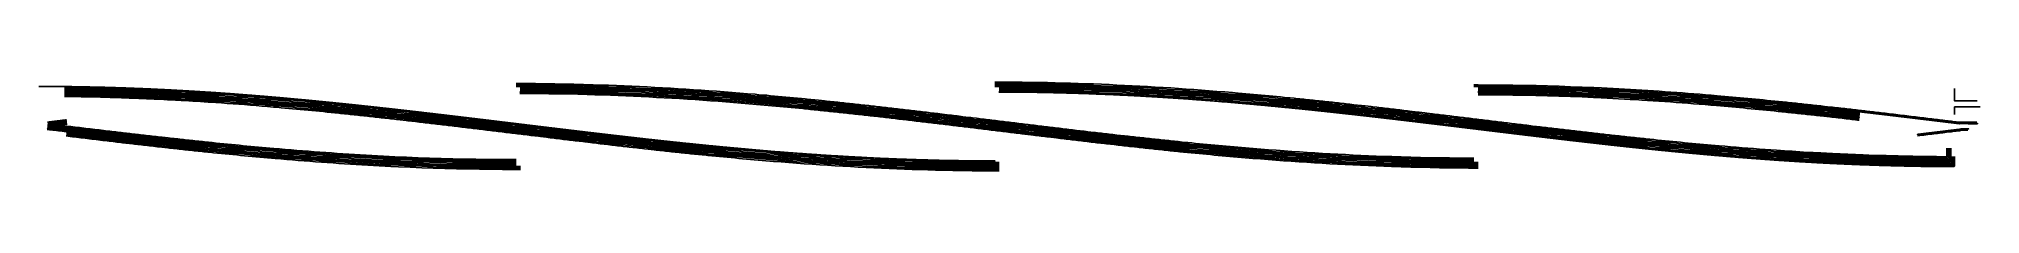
# Model space of a CAD drawing. Header units: millimetres. Extents: x -404 to 41, y 122 to 143.
import ezdxf

# ---------------------------------------------------------------- set-up
doc = ezdxf.new("R2010")
doc.units = ezdxf.units.MM
doc.layers.add('original_T', color=1, linetype='Continuous', true_color=0xff0000)

msp = doc.modelspace()

# ---------------------------------------------------------------- linework, layer by layer
at = {"layer": 'original_T'}
for p, q in [((41.24, 136.9), (35.33, 136.9)), ((35.33, 136.9), (35.33, 135.14)), ((33.66, 124.52), (33.66, 124.52))]:
    msp.add_line(p, q, dxfattribs=at)
for points in [[(33.57, 127.41), (33.57, 125.49), (33.2, 125.49), (32.72, 125.5), (32.23, 125.5), (31.74, 125.5), (31.24, 125.51), (30.75, 125.51), (30.26, 125.52), (29.78, 125.52), (29.31, 125.53), (28.85, 125.53), (28.4, 125.54), (27.1, 125.56), (26.68, 125.56), (26.26, 125.57), (25.84, 125.58), (25.42, 125.59), (25, 125.6), (24.58, 125.61), (24.16, 125.62), (23.73, 125.62), (23.3, 125.63), (22.86, 125.65), (22.42, 125.66), (21.97, 125.67), (21.52, 125.68), (21.07, 125.69), (20.61, 125.7), (20.16, 125.71), (19.7, 125.73), (19.25, 125.74), (18.8, 125.75), (17.47, 125.79), (15.72, 125.85), (15.29, 125.87), (14.86, 125.88), (14.43, 125.9), (14, 125.92), (13.56, 125.93), (13.13, 125.95), (12.69, 125.97), (12.25, 125.99), (11.81, 126.01), (11.36, 126.02), (10.92, 126.04), (10.47, 126.06), (10.02, 126.08), (9.57, 126.1), (9.13, 126.12), (8.68, 126.14), (8.24, 126.16), (7.81, 126.18), (7.37, 126.21), (6.93, 126.23), (6.5, 126.25), (6.06, 126.27), (5.62, 126.29), (5.19, 126.32), (4.75, 126.34), (4.31, 126.36), (3.86, 126.39), (3.42, 126.41), (2.98, 126.44), (2.54, 126.46), (2.1, 126.49), (0.77, 126.56), (-0.11, 126.62), (-0.99, 126.67), (-1.87, 126.73), (-2.75, 126.78), (-3.63, 126.84), (-4.07, 126.87), (-4.51, 126.9), (-5.39, 126.96), (-6.7, 127.05), (-8.03, 127.14), (-9.35, 127.24), (-10.67, 127.34), (-11.99, 127.44), (-13.31, 127.54), (-14.63, 127.65), (-15.95, 127.76), (-17.28, 127.87), (-18.6, 127.98), (-19.48, 128.05), (-20.36, 128.13), (-21.24, 128.21), (-22.12, 128.29), (-23, 128.37), (-23.88, 128.45), (-24.76, 128.53), (-25.65, 128.61), (-26.53, 128.7), (-27.41, 128.78), (-28.29, 128.87), (-29.17, 128.95), (-30.05, 129.04), (-30.93, 129.13), (-31.81, 129.21), (-32.69, 129.3), (-33.57, 129.39), (-34.45, 129.48), (-35.33, 129.57), (-35.77, 129.62), (-36.21, 129.67), (-36.65, 129.71), (-37.09, 129.76), (-37.53, 129.8), (-37.97, 129.85), (-38.41, 129.9), (-38.85, 129.94), (-39.29, 129.99), (-39.73, 130.04), (-40.17, 130.09), (-40.62, 130.13), (-41.05, 130.18), (-41.5, 130.23), (-41.94, 130.28), (-42.38, 130.33), (-42.82, 130.37), (-43.26, 130.42), (-43.7, 130.47), (-44.58, 130.57), (-45.02, 130.62), (-45.46, 130.67), (-45.9, 130.72), (-46.34, 130.77), (-46.78, 130.82), (-47.22, 130.87), (-47.66, 130.92), (-48.1, 130.96), (-48.54, 131.02), (-48.98, 131.07), (-49.42, 131.12), (-49.86, 131.17), (-50.3, 131.22), (-50.74, 131.27), (-51.18, 131.32), (-51.62, 131.37), (-52.06, 131.42), (-52.5, 131.47), (-52.94, 131.52), (-53.38, 131.57), (-53.82, 131.62), (-54.26, 131.68), (-54.7, 131.73), (-55.14, 131.78), (-55.58, 131.83), (-56.03, 131.88), (-56.47, 131.93), (-56.91, 131.99), (-57.35, 132.04), (-57.79, 132.09), (-58.23, 132.14), (-58.67, 132.2), (-59.11, 132.25), (-59.55, 132.3), (-59.99, 132.35), (-60.43, 132.4), (-61.31, 132.51), (-61.75, 132.56), (-62.19, 132.62), (-62.63, 132.67), (-63.07, 132.72), (-63.51, 132.77), (-63.95, 132.83), (-64.39, 132.88), (-64.83, 132.93), (-65.28, 132.99), (-65.72, 133.04), (-67.04, 133.2), (-67.48, 133.25), (-67.92, 133.31), (-68.36, 133.36), (-68.8, 133.41), (-69.24, 133.47), (-69.68, 133.52), (-70.12, 133.57), (-70.56, 133.63), (-71, 133.68), (-71.44, 133.73), (-71.88, 133.79), (-72.32, 133.84), (-72.76, 133.89), (-73.2, 133.95), (-73.65, 134), (-74.09, 134.05), (-74.53, 134.11), (-74.97, 134.16), (-75.41, 134.21), (-75.85, 134.27), (-76.29, 134.32), (-76.73, 134.37), (-77.17, 134.43), (-78.05, 134.53), (-78.49, 134.59), (-78.93, 134.64), (-80.25, 134.8), (-81.14, 134.91), (-81.58, 134.96), (-82.02, 135.01), (-82.46, 135.07), (-82.9, 135.12), (-83.34, 135.17), (-83.78, 135.23), (-84.22, 135.28), (-85.54, 135.44), (-85.98, 135.49), (-87.31, 135.65), (-87.75, 135.7), (-88.19, 135.75), (-89.51, 135.91), (-89.95, 135.96), (-90.83, 136.07), (-91.27, 136.12), (-91.71, 136.17), (-92.15, 136.22), (-93.04, 136.32), (-93.48, 136.38), (-93.92, 136.43), (-94.36, 136.48), (-94.8, 136.53), (-95.24, 136.58), (-95.68, 136.63), (-96.12, 136.68), (-96.56, 136.73), (-97, 136.78), (-97.89, 136.89), (-98.33, 136.94), (-99.65, 137.09), (-100.09, 137.14), (-100.53, 137.19), (-102.3, 137.38), (-102.74, 137.43), (-103.18, 137.48), (-103.62, 137.53), (-104.06, 137.58), (-104.5, 137.63), (-105.38, 137.72), (-105.82, 137.77), (-106.26, 137.82), (-107.15, 137.92), (-107.59, 137.96), (-108.03, 138.01), (-108.47, 138.06), (-108.91, 138.11), (-109.35, 138.15), (-109.79, 138.2), (-110.23, 138.25), (-111.12, 138.34), (-111.56, 138.38), (-112, 138.43), (-112.44, 138.48), (-112.88, 138.52), (-113.32, 138.57), (-113.76, 138.61), (-114.2, 138.66), (-114.65, 138.7), (-115.09, 138.75), (-115.53, 138.79), (-115.97, 138.84), (-116.85, 138.92), (-117.29, 138.97), (-118.18, 139.05), (-119.06, 139.14), (-120.82, 139.31), (-121.71, 139.39), (-122.59, 139.48), (-123.47, 139.56), (-124.35, 139.64), (-125.24, 139.72), (-126.12, 139.8), (-127, 139.88), (-127.89, 139.95), (-128.77, 140.03), (-130.09, 140.14), (-131.86, 140.29), (-133.63, 140.43), (-135.39, 140.57), (-137.16, 140.7), (-138.92, 140.83), (-140.69, 140.96), (-142.46, 141.08), (-144.22, 141.2), (-145.99, 141.31), (-147.76, 141.42), (-149.53, 141.52), (-151.29, 141.62), (-153.06, 141.71), (-154.83, 141.8), (-156.6, 141.88), (-158.36, 141.96), (-160.13, 142.04), (-161.9, 142.11), (-163.67, 142.17), (-165.43, 142.23), (-167.2, 142.28), (-168.97, 142.33), (-170.74, 142.38), (-172.5, 142.42), (-174.27, 142.45), (-176.04, 142.48), (-178.25, 142.5), (-180.46, 142.52), (-182.67, 142.53), (-184.57, 142.52)], [(-183.57, 122.26), (-187.53, 122.27), (-189.74, 122.29), (-191.95, 122.32), (-194.16, 122.35), (-196.37, 122.4), (-198.14, 122.44), (-199.91, 122.48), (-201.68, 122.54), (-203.45, 122.59), (-205.21, 122.65), (-206.98, 122.72), (-208.75, 122.79), (-210.52, 122.87), (-212.28, 122.95), (-214.05, 123.04), (-215.82, 123.13), (-217.59, 123.23), (-219.35, 123.33), (-221.12, 123.43), (-222.89, 123.54), (-224.65, 123.66), (-226.42, 123.77), (-228.19, 123.9), (-229.95, 124.03), (-231.72, 124.16), (-233.49, 124.29), (-235.25, 124.43), (-237.02, 124.58), (-238.79, 124.73), (-239.67, 124.8), (-240.55, 124.88), (-241.43, 124.96), (-242.32, 125.03), (-243.2, 125.11), (-244.08, 125.2), (-244.97, 125.28), (-245.85, 125.36), (-246.73, 125.44), (-247.61, 125.53), (-248.5, 125.61), (-249.38, 125.7), (-250.26, 125.78), (-250.7, 125.83), (-251.59, 125.91), (-252.03, 125.96), (-252.47, 126), (-252.91, 126.05), (-253.35, 126.09), (-253.79, 126.14), (-254.23, 126.18), (-254.67, 126.23), (-255.11, 126.27), (-255.56, 126.32), (-256, 126.36), (-256.44, 126.41), (-256.88, 126.46), (-257.32, 126.5), (-257.76, 126.55), (-258.2, 126.6), (-258.64, 126.64), (-259.08, 126.69), (-259.53, 126.74), (-259.97, 126.78), (-260.41, 126.83), (-260.85, 126.88), (-261.29, 126.93), (-261.73, 126.98), (-262.17, 127.02), (-262.61, 127.07), (-263.94, 127.22), (-264.82, 127.31), (-265.26, 127.36), (-265.7, 127.41), (-266.14, 127.46), (-266.58, 127.51), (-267.02, 127.56), (-267.46, 127.61), (-268.35, 127.71), (-268.79, 127.76), (-269.67, 127.86), (-270.11, 127.91), (-270.55, 127.96), (-270.99, 128.01), (-271.43, 128.06), (-271.87, 128.11), (-272.31, 128.16), (-272.76, 128.22), (-273.2, 128.27), (-273.64, 128.32), (-274.08, 128.37), (-274.52, 128.42), (-274.96, 128.47), (-275.4, 128.52), (-276.28, 128.63), (-276.72, 128.68), (-277.16, 128.73), (-278.49, 128.89), (-278.93, 128.94), (-279.81, 129.04), (-280.25, 129.1), (-280.69, 129.15), (-281.13, 129.2), (-281.57, 129.25), (-282.01, 129.31), (-282.45, 129.36), (-282.89, 129.41), (-283.33, 129.46), (-283.78, 129.52), (-284.22, 129.57), (-284.66, 129.62), (-285.1, 129.68), (-285.54, 129.73), (-285.98, 129.78), (-286.42, 129.83), (-286.86, 129.89), (-287.3, 129.94), (-288.62, 130.1), (-289.06, 130.15), (-289.94, 130.26), (-290.39, 130.31), (-290.83, 130.37), (-291.27, 130.42), (-291.71, 130.47), (-292.15, 130.53), (-292.59, 130.58), (-293.03, 130.63), (-293.47, 130.69), (-293.91, 130.74), (-294.35, 130.79), (-294.79, 130.85), (-295.23, 130.9), (-295.67, 130.95), (-296.11, 131.01), (-296.55, 131.06), (-296.99, 131.11), (-297.43, 131.17), (-297.87, 131.22), (-298.32, 131.27), (-298.76, 131.33), (-299.2, 131.38), (-299.64, 131.43), (-300.08, 131.49), (-300.52, 131.54), (-300.96, 131.59), (-301.4, 131.65), (-301.84, 131.7), (-302.28, 131.75), (-302.72, 131.8), (-303.16, 131.86), (-303.6, 131.91), (-304.04, 131.96), (-304.48, 132.02), (-304.92, 132.07), (-305.36, 132.12), (-305.8, 132.17), (-306.24, 132.23), (-306.68, 132.28), (-307.12, 132.33), (-307.56, 132.39), (-308, 132.44), (-308.45, 132.49), (-308.89, 132.54), (-309.33, 132.59), (-309.77, 132.65), (-310.21, 132.7), (-310.65, 132.75), (-311.09, 132.8), (-311.53, 132.85), (-311.97, 132.91), (-312.41, 132.96), (-312.85, 133.01), (-313.29, 133.06), (-313.73, 133.11), (-314.17, 133.16), (-314.61, 133.21), (-315.05, 133.27), (-315.49, 133.32), (-315.93, 133.37), (-316.37, 133.42), (-316.81, 133.47), (-317.25, 133.52), (-318.13, 133.62), (-318.57, 133.67), (-319.01, 133.72), (-319.45, 133.77), (-320.78, 133.92), (-321.22, 133.97), (-321.66, 134.02), (-322.54, 134.12), (-322.98, 134.17), (-323.42, 134.22), (-324.3, 134.32), (-324.74, 134.36), (-325.18, 134.41), (-325.62, 134.46), (-326.06, 134.51), (-326.5, 134.56), (-326.94, 134.61), (-327.82, 134.7), (-328.26, 134.75), (-328.7, 134.8), (-329.14, 134.84), (-329.58, 134.89), (-330.02, 134.94), (-330.46, 134.98), (-330.9, 135.03), (-331.34, 135.08), (-331.78, 135.12), (-332.22, 135.17), (-332.66, 135.22), (-333.1, 135.26), (-333.54, 135.31), (-333.98, 135.35), (-334.43, 135.4), (-334.87, 135.44), (-335.31, 135.49), (-335.75, 135.53), (-336.19, 135.58), (-336.63, 135.62), (-337.07, 135.66), (-337.51, 135.71), (-337.95, 135.75), (-338.39, 135.8), (-339.27, 135.88), (-340.15, 135.97), (-341.03, 136.05), (-341.91, 136.14), (-342.79, 136.22), (-343.67, 136.3), (-344.55, 136.38), (-345.43, 136.46), (-346.31, 136.54), (-347.2, 136.62), (-348.08, 136.7), (-348.96, 136.78), (-349.84, 136.85), (-351.16, 136.97), (-352.48, 137.07), (-353.8, 137.18), (-355.12, 137.29), (-356.44, 137.39), (-357.76, 137.49), (-359.08, 137.59), (-360.41, 137.68), (-361.73, 137.78), (-363.05, 137.87), (-363.93, 137.93), (-364.8, 137.98), (-365.68, 138.04), (-366.56, 138.1), (-367.45, 138.15), (-368.33, 138.2), (-369.21, 138.26), (-370.98, 138.36), (-371.42, 138.38), (-372.3, 138.43), (-373.18, 138.48), (-374.07, 138.52), (-374.95, 138.57), (-376.27, 138.63), (-377.14, 138.67), (-377.58, 138.69), (-378.02, 138.71), (-378.45, 138.73), (-378.89, 138.75), (-379.33, 138.77), (-379.77, 138.79), (-380.21, 138.81), (-380.65, 138.82), (-381.09, 138.84), (-381.54, 138.86), (-381.98, 138.88), (-382.43, 138.89), (-382.87, 138.91), (-383.32, 138.93), (-383.76, 138.94), (-384.2, 138.96), (-384.64, 138.97), (-385.08, 138.99), (-385.51, 139), (-385.95, 139.02), (-386.38, 139.03), (-386.82, 139.04), (-387.25, 139.06), (-387.69, 139.07), (-388.13, 139.08), (-388.56, 139.09), (-389, 139.1), (-389.45, 139.12), (-390.79, 139.15), (-391.24, 139.16), (-391.69, 139.17), (-392.15, 139.18), (-392.6, 139.19), (-393.05, 139.2), (-393.49, 139.21), (-393.92, 139.21), (-394.35, 139.22), (-394.76, 139.23), (-395.18, 139.24), (-395.59, 139.24), (-396, 139.25), (-396.41, 139.26), (-396.84, 139.26), (-397.73, 139.27)], [(-183.57, 122.9), (-187.53, 122.92), (-189.74, 122.94), (-191.95, 122.96), (-194.15, 123), (-196.36, 123.04), (-198.13, 123.08), (-199.89, 123.13), (-201.66, 123.18), (-203.42, 123.24), (-205.19, 123.3), (-206.96, 123.37), (-208.72, 123.44), (-210.49, 123.51), (-212.25, 123.6), (-214.02, 123.68), (-215.78, 123.77), (-217.55, 123.87), (-219.32, 123.97), (-221.08, 124.08), (-222.85, 124.18), (-224.61, 124.3), (-226.38, 124.42), (-228.14, 124.54), (-229.91, 124.67), (-231.67, 124.8), (-233.44, 124.94), (-235.2, 125.08), (-236.97, 125.22), (-238.73, 125.37), (-239.61, 125.44), (-240.5, 125.52), (-241.38, 125.6), (-242.26, 125.68), (-243.14, 125.76), (-244.02, 125.84), (-244.91, 125.92), (-245.79, 126), (-246.67, 126.08), (-247.55, 126.17), (-248.43, 126.25), (-249.32, 126.34), (-250.2, 126.43), (-250.64, 126.47), (-251.52, 126.56), (-251.96, 126.6), (-252.4, 126.64), (-252.84, 126.69), (-253.28, 126.73), (-253.73, 126.78), (-254.17, 126.82), (-254.61, 126.87), (-255.05, 126.91), (-255.49, 126.96), (-255.93, 127.01), (-256.37, 127.05), (-256.81, 127.1), (-257.25, 127.14), (-257.69, 127.19), (-258.13, 127.24), (-258.58, 127.28), (-259.02, 127.33), (-259.46, 127.38), (-259.9, 127.43), (-260.34, 127.47), (-260.78, 127.52), (-261.22, 127.57), (-261.66, 127.62), (-262.1, 127.66), (-262.54, 127.71), (-263.87, 127.86), (-264.75, 127.96), (-265.19, 128), (-265.63, 128.05), (-266.07, 128.1), (-266.51, 128.15), (-266.95, 128.2), (-267.39, 128.25), (-268.27, 128.35), (-268.71, 128.4), (-269.6, 128.5), (-270.04, 128.55), (-270.48, 128.6), (-270.92, 128.65), (-271.36, 128.7), (-271.8, 128.75), (-272.24, 128.81), (-272.68, 128.86), (-273.12, 128.91), (-273.56, 128.96), (-274, 129.01), (-274.44, 129.06), (-274.88, 129.11), (-275.33, 129.16), (-276.21, 129.27), (-276.65, 129.32), (-277.09, 129.37), (-278.41, 129.53), (-278.85, 129.58), (-279.29, 129.63), (-279.73, 129.68), (-280.17, 129.74), (-280.61, 129.79), (-281.05, 129.84), (-281.5, 129.89), (-281.94, 129.95), (-282.38, 130), (-282.82, 130.05), (-283.26, 130.1), (-283.7, 130.16), (-284.14, 130.21), (-284.58, 130.26), (-285.02, 130.32), (-285.46, 130.37), (-285.9, 130.42), (-286.34, 130.48), (-286.78, 130.53), (-287.22, 130.58), (-288.55, 130.74), (-288.99, 130.79), (-289.87, 130.9), (-290.31, 130.95), (-290.75, 131.01), (-291.19, 131.06), (-291.63, 131.11), (-292.07, 131.17), (-292.51, 131.22), (-292.95, 131.27), (-293.39, 131.33), (-293.83, 131.38), (-294.27, 131.43), (-294.71, 131.49), (-295.15, 131.54), (-295.59, 131.59), (-296.03, 131.65), (-296.48, 131.7), (-296.92, 131.75), (-297.36, 131.81), (-297.8, 131.86), (-298.24, 131.91), (-298.68, 131.97), (-299.12, 132.02), (-299.56, 132.07), (-300, 132.13), (-300.44, 132.18), (-300.88, 132.23), (-301.32, 132.29), (-301.76, 132.34), (-302.2, 132.39), (-302.64, 132.45), (-303.08, 132.5), (-303.52, 132.55), (-303.96, 132.6), (-304.4, 132.66), (-304.85, 132.71), (-305.29, 132.76), (-305.73, 132.82), (-306.17, 132.87), (-306.61, 132.92), (-307.05, 132.97), (-307.49, 133.03), (-307.93, 133.08), (-308.37, 133.13), (-308.81, 133.18), (-309.25, 133.23), (-309.69, 133.29), (-310.13, 133.34), (-310.57, 133.39), (-311.01, 133.44), (-311.45, 133.49), (-311.89, 133.55), (-312.33, 133.6), (-312.77, 133.65), (-313.21, 133.7), (-313.65, 133.75), (-314.1, 133.8), (-314.54, 133.86), (-314.98, 133.91), (-315.42, 133.96), (-315.86, 134.01), (-316.3, 134.06), (-316.74, 134.11), (-317.18, 134.16), (-318.06, 134.26), (-318.5, 134.31), (-318.94, 134.36), (-319.38, 134.41), (-319.82, 134.46), (-320.26, 134.51), (-320.7, 134.56), (-321.14, 134.61), (-321.58, 134.66), (-322.02, 134.71), (-322.46, 134.76), (-322.91, 134.81), (-323.35, 134.86), (-323.79, 134.91), (-324.23, 134.96), (-324.67, 135.01), (-325.11, 135.05), (-325.55, 135.1), (-325.99, 135.15), (-326.43, 135.2), (-326.87, 135.25), (-327.75, 135.34), (-328.19, 135.39), (-328.63, 135.44), (-329.07, 135.48), (-329.51, 135.53), (-329.95, 135.58), (-330.39, 135.63), (-330.83, 135.67), (-331.28, 135.72), (-331.72, 135.76), (-332.16, 135.81), (-332.6, 135.86), (-333.04, 135.9), (-333.48, 135.95), (-333.92, 135.99), (-334.36, 136.04), (-334.8, 136.08), (-335.24, 136.13), (-335.68, 136.17), (-336.12, 136.22), (-336.56, 136.26), (-337, 136.31), (-337.44, 136.35), (-337.88, 136.39), (-338.32, 136.44), (-339.21, 136.52), (-340.09, 136.61), (-340.97, 136.7), (-341.85, 136.78), (-342.73, 136.86), (-343.61, 136.94), (-344.49, 137.03), (-345.38, 137.11), (-346.26, 137.19), (-347.14, 137.27), (-348.02, 137.34), (-348.9, 137.42), (-349.78, 137.5), (-351.1, 137.61), (-352.43, 137.72), (-353.75, 137.82), (-355.07, 137.93), (-356.39, 138.03), (-357.72, 138.13), (-359.04, 138.23), (-360.36, 138.33), (-361.68, 138.42), (-363, 138.51), (-363.88, 138.57), (-364.76, 138.63), (-365.64, 138.68), (-366.52, 138.74), (-367.41, 138.79), (-368.29, 138.85), (-369.17, 138.9), (-370.94, 139), (-371.38, 139.03), (-372.27, 139.07), (-373.15, 139.12), (-374.03, 139.17), (-374.92, 139.21), (-376.24, 139.27), (-377.11, 139.32), (-377.55, 139.34), (-377.99, 139.36), (-378.42, 139.38), (-378.86, 139.4), (-379.3, 139.41), (-379.74, 139.43), (-380.18, 139.45), (-380.62, 139.47), (-381.07, 139.49), (-381.51, 139.5), (-381.96, 139.52), (-382.4, 139.54), (-382.85, 139.55), (-383.29, 139.57), (-383.74, 139.59), (-384.18, 139.6), (-384.62, 139.62), (-385.06, 139.63), (-385.49, 139.65), (-385.93, 139.66), (-386.36, 139.67), (-386.8, 139.69), (-387.23, 139.7), (-387.67, 139.71), (-388.11, 139.73), (-388.55, 139.74), (-388.99, 139.75), (-389.43, 139.76), (-390.77, 139.79), (-391.23, 139.8), (-391.68, 139.81), (-392.13, 139.82), (-392.59, 139.83), (-393.03, 139.84), (-393.48, 139.85), (-393.91, 139.86), (-394.34, 139.87), (-394.75, 139.87), (-395.17, 139.88), (-395.58, 139.89), (-395.99, 139.89), (-396.41, 139.9), (-396.83, 139.91), (-397.72, 139.92)], [(-183.57, 122.58), (-187.53, 122.59), (-189.74, 122.61), (-191.95, 122.64), (-194.16, 122.68), (-196.37, 122.72), (-198.13, 122.76), (-199.9, 122.81), (-201.67, 122.86), (-203.43, 122.92), (-205.2, 122.98), (-206.97, 123.04), (-208.74, 123.12), (-210.5, 123.19), (-212.27, 123.27), (-214.03, 123.36), (-215.8, 123.45), (-217.57, 123.55), (-219.33, 123.65), (-221.1, 123.75), (-222.87, 123.86), (-224.63, 123.98), (-226.4, 124.1), (-228.16, 124.22), (-229.93, 124.35), (-231.7, 124.48), (-233.46, 124.61), (-235.23, 124.75), (-236.99, 124.9), (-238.76, 125.05), (-239.64, 125.12), (-240.52, 125.2), (-241.41, 125.28), (-242.29, 125.36), (-243.17, 125.44), (-244.05, 125.52), (-244.94, 125.6), (-245.82, 125.68), (-246.7, 125.76), (-247.58, 125.85), (-248.47, 125.93), (-249.35, 126.02), (-250.23, 126.1), (-250.67, 126.15), (-251.55, 126.24), (-251.99, 126.28), (-252.44, 126.32), (-252.88, 126.37), (-253.32, 126.41), (-253.76, 126.46), (-254.2, 126.5), (-254.64, 126.55), (-255.08, 126.59), (-255.52, 126.64), (-255.96, 126.69), (-256.4, 126.73), (-256.85, 126.78), (-257.29, 126.82), (-257.73, 126.87), (-258.17, 126.92), (-258.61, 126.96), (-259.05, 127.01), (-259.49, 127.06), (-259.93, 127.11), (-260.37, 127.15), (-260.81, 127.2), (-261.26, 127.25), (-261.7, 127.3), (-262.14, 127.34), (-262.58, 127.39), (-263.9, 127.54), (-264.78, 127.64), (-265.22, 127.68), (-265.66, 127.73), (-266.11, 127.78), (-266.55, 127.83), (-266.99, 127.88), (-267.43, 127.93), (-268.31, 128.03), (-268.75, 128.08), (-269.63, 128.18), (-270.07, 128.23), (-270.51, 128.28), (-270.96, 128.33), (-271.4, 128.38), (-271.84, 128.43), (-272.28, 128.49), (-272.72, 128.54), (-273.16, 128.59), (-273.6, 128.64), (-274.04, 128.69), (-274.48, 128.74), (-274.92, 128.79), (-275.36, 128.84), (-276.24, 128.95), (-276.69, 129), (-277.13, 129.05), (-278.45, 129.21), (-278.89, 129.26), (-279.77, 129.36), (-280.21, 129.42), (-280.65, 129.47), (-281.09, 129.52), (-281.53, 129.57), (-281.97, 129.63), (-282.41, 129.68), (-282.86, 129.73), (-283.3, 129.78), (-283.74, 129.84), (-284.18, 129.89), (-284.62, 129.94), (-285.06, 130), (-285.5, 130.05), (-285.94, 130.1), (-286.38, 130.15), (-286.82, 130.21), (-287.26, 130.26), (-288.58, 130.42), (-289.02, 130.47), (-289.91, 130.58), (-290.35, 130.63), (-290.79, 130.69), (-291.23, 130.74), (-291.67, 130.79), (-292.11, 130.85), (-292.55, 130.9), (-292.99, 130.95), (-293.43, 131.01), (-293.87, 131.06), (-294.31, 131.11), (-294.75, 131.17), (-295.19, 131.22), (-295.63, 131.27), (-296.07, 131.33), (-296.51, 131.38), (-296.95, 131.43), (-297.39, 131.49), (-297.84, 131.54), (-298.28, 131.59), (-298.72, 131.65), (-299.16, 131.7), (-299.6, 131.75), (-300.04, 131.81), (-300.48, 131.86), (-300.92, 131.91), (-301.36, 131.97), (-301.8, 132.02), (-302.24, 132.07), (-302.68, 132.12), (-303.12, 132.18), (-303.56, 132.23), (-304, 132.28), (-304.44, 132.34), (-304.88, 132.39), (-305.32, 132.44), (-305.76, 132.5), (-306.2, 132.55), (-306.64, 132.6), (-307.09, 132.65), (-307.53, 132.71), (-307.97, 132.76), (-308.41, 132.81), (-308.85, 132.86), (-309.29, 132.91), (-309.73, 132.97), (-310.17, 133.02), (-310.61, 133.07), (-311.05, 133.12), (-311.49, 133.17), (-311.93, 133.23), (-312.37, 133.28), (-312.81, 133.33), (-313.25, 133.38), (-313.69, 133.43), (-314.13, 133.48), (-314.57, 133.54), (-315.01, 133.59), (-315.45, 133.64), (-315.89, 133.69), (-316.34, 133.74), (-316.78, 133.79), (-317.22, 133.84), (-318.1, 133.94), (-318.54, 133.99), (-318.98, 134.04), (-319.42, 134.09), (-319.86, 134.14), (-320.74, 134.24), (-321.18, 134.29), (-321.62, 134.34), (-322.5, 134.44), (-322.94, 134.49), (-323.38, 134.54), (-324.26, 134.64), (-324.7, 134.69), (-325.14, 134.73), (-325.58, 134.78), (-326.02, 134.83), (-326.46, 134.88), (-326.9, 134.93), (-327.79, 135.02), (-328.23, 135.07), (-328.67, 135.12), (-329.11, 135.16), (-329.55, 135.21), (-329.99, 135.26), (-330.43, 135.31), (-330.87, 135.35), (-331.31, 135.4), (-331.75, 135.44), (-332.19, 135.49), (-332.63, 135.54), (-333.07, 135.58), (-333.51, 135.63), (-333.95, 135.67), (-334.39, 135.72), (-334.83, 135.76), (-335.27, 135.81), (-335.71, 135.85), (-336.15, 135.9), (-336.59, 135.94), (-337.04, 135.99), (-337.48, 136.03), (-337.92, 136.07), (-338.36, 136.12), (-339.24, 136.2), (-340.12, 136.29), (-341, 136.37), (-341.88, 136.46), (-342.76, 136.54), (-343.64, 136.62), (-344.52, 136.7), (-345.4, 136.79), (-346.29, 136.87), (-347.17, 136.94), (-348.05, 137.02), (-348.93, 137.1), (-349.81, 137.17), (-351.13, 137.29), (-352.45, 137.4), (-353.78, 137.5), (-355.1, 137.61), (-356.42, 137.71), (-357.74, 137.81), (-359.06, 137.91), (-360.38, 138), (-361.7, 138.1), (-363.02, 138.19), (-363.9, 138.25), (-364.78, 138.31), (-365.66, 138.36), (-366.54, 138.42), (-367.43, 138.47), (-368.31, 138.53), (-369.19, 138.58), (-370.96, 138.68), (-371.4, 138.7), (-372.28, 138.75), (-373.17, 138.8), (-374.05, 138.84), (-374.93, 138.89), (-376.25, 138.95), (-377.13, 138.99), (-377.56, 139.01), (-378, 139.03), (-378.44, 139.05), (-378.88, 139.07), (-379.31, 139.09), (-379.75, 139.11), (-380.19, 139.13), (-380.63, 139.15), (-381.08, 139.16), (-381.52, 139.18), (-381.97, 139.2), (-382.42, 139.22), (-382.86, 139.23), (-383.31, 139.25), (-383.75, 139.26), (-384.19, 139.28), (-384.63, 139.29), (-385.07, 139.31), (-385.5, 139.32), (-385.94, 139.34), (-386.37, 139.35), (-386.81, 139.36), (-387.24, 139.38), (-387.68, 139.39), (-388.12, 139.4), (-388.56, 139.42), (-389, 139.43), (-389.44, 139.44), (-390.78, 139.47), (-391.23, 139.48), (-391.69, 139.49), (-392.14, 139.5), (-392.59, 139.51), (-393.04, 139.52), (-393.48, 139.53), (-393.92, 139.54), (-394.34, 139.54), (-394.76, 139.55), (-395.17, 139.56), (-395.58, 139.57), (-395.99, 139.57), (-396.41, 139.58), (-396.83, 139.58), (-397.72, 139.59)], [(-183.56, 124.19), (-187.52, 124.21), (-189.72, 124.23), (-191.93, 124.25), (-194.13, 124.29), (-196.33, 124.33), (-198.09, 124.37), (-199.86, 124.42), (-201.62, 124.47), (-203.38, 124.53), (-205.14, 124.59), (-206.91, 124.66), (-208.67, 124.73), (-210.43, 124.8), (-212.19, 124.88), (-213.95, 124.97), (-215.72, 125.06), (-217.48, 125.16), (-219.24, 125.26), (-221, 125.36), (-222.76, 125.47), (-224.53, 125.59), (-226.29, 125.7), (-228.05, 125.83), (-229.81, 125.95), (-231.57, 126.09), (-233.34, 126.22), (-235.1, 126.36), (-236.86, 126.51), (-238.62, 126.65), (-239.5, 126.73), (-240.38, 126.81), (-241.26, 126.88), (-242.14, 126.96), (-243.02, 127.04), (-243.91, 127.12), (-244.79, 127.2), (-245.67, 127.29), (-246.55, 127.37), (-247.43, 127.45), (-248.31, 127.54), (-249.19, 127.62), (-250.07, 127.71), (-250.51, 127.75), (-250.95, 127.8), (-251.39, 127.84), (-251.83, 127.88), (-252.27, 127.93), (-252.71, 127.97), (-253.15, 128.02), (-253.6, 128.06), (-254.03, 128.11), (-254.48, 128.15), (-254.92, 128.2), (-255.36, 128.24), (-255.8, 128.29), (-256.24, 128.34), (-256.68, 128.38), (-257.12, 128.43), (-257.56, 128.47), (-258, 128.52), (-258.44, 128.57), (-258.88, 128.61), (-259.32, 128.66), (-259.76, 128.71), (-260.2, 128.76), (-260.64, 128.8), (-261.08, 128.85), (-261.52, 128.9), (-261.96, 128.95), (-262.4, 129), (-263.28, 129.09), (-263.72, 129.14), (-264.16, 129.19), (-264.61, 129.24), (-265.05, 129.29), (-265.49, 129.34), (-265.93, 129.38), (-266.37, 129.43), (-266.81, 129.48), (-267.25, 129.53), (-267.69, 129.58), (-268.13, 129.63), (-268.57, 129.68), (-269.01, 129.73), (-269.45, 129.78), (-269.89, 129.83), (-270.33, 129.88), (-270.77, 129.93), (-271.21, 129.99), (-271.65, 130.04), (-272.09, 130.09), (-272.53, 130.14), (-272.97, 130.19), (-273.41, 130.24), (-273.85, 130.29), (-274.3, 130.34), (-274.74, 130.39), (-275.18, 130.45), (-275.62, 130.5), (-276.06, 130.55), (-276.5, 130.6), (-276.94, 130.65), (-277.38, 130.7), (-278.26, 130.81), (-278.7, 130.86), (-279.14, 130.91), (-279.58, 130.96), (-280.02, 131.02), (-280.46, 131.07), (-280.9, 131.12), (-281.34, 131.17), (-281.78, 131.23), (-282.22, 131.28), (-282.66, 131.33), (-283.1, 131.38), (-283.54, 131.44), (-283.99, 131.49), (-284.43, 131.54), (-284.87, 131.6), (-285.31, 131.65), (-285.75, 131.7), (-286.19, 131.76), (-286.63, 131.81), (-287.07, 131.86), (-287.95, 131.97), (-288.39, 132.02), (-288.83, 132.07), (-289.71, 132.18), (-290.15, 132.23), (-290.59, 132.29), (-291.03, 132.34), (-291.47, 132.39), (-291.91, 132.45), (-292.35, 132.5), (-292.8, 132.55), (-293.24, 132.61), (-293.68, 132.66), (-294.12, 132.71), (-295, 132.82), (-295.44, 132.87), (-295.88, 132.93), (-296.32, 132.98), (-296.76, 133.03), (-297.2, 133.09), (-297.64, 133.14), (-298.08, 133.19), (-298.96, 133.3), (-299.4, 133.35), (-299.84, 133.41), (-300.29, 133.46), (-300.73, 133.51), (-301.17, 133.57), (-301.61, 133.62), (-302.05, 133.67), (-302.49, 133.73), (-302.93, 133.78), (-303.37, 133.83), (-303.81, 133.88), (-304.25, 133.94), (-304.69, 133.99), (-305.13, 134.04), (-306.01, 134.15), (-306.45, 134.2), (-306.89, 134.25), (-307.34, 134.31), (-307.78, 134.36), (-308.22, 134.41), (-308.66, 134.46), (-309.1, 134.52), (-309.54, 134.57), (-309.98, 134.62), (-310.42, 134.67), (-310.86, 134.72), (-311.3, 134.78), (-311.74, 134.83), (-312.18, 134.88), (-312.62, 134.93), (-313.06, 134.98), (-313.51, 135.03), (-313.95, 135.09), (-314.39, 135.14), (-315.27, 135.24), (-315.71, 135.29), (-316.59, 135.39), (-317.03, 135.44), (-317.91, 135.54), (-318.35, 135.59), (-318.79, 135.64), (-321, 135.89), (-322.76, 136.09), (-324.53, 136.29), (-324.97, 136.34), (-325.41, 136.38), (-326.29, 136.48), (-326.73, 136.53), (-327.61, 136.63), (-328.05, 136.67), (-328.49, 136.72), (-328.94, 136.77), (-329.38, 136.81), (-329.82, 136.86), (-330.26, 136.91), (-330.7, 136.96), (-331.14, 137), (-332.46, 137.14), (-333.79, 137.28), (-335.11, 137.41), (-335.55, 137.46), (-336.43, 137.55), (-336.87, 137.59), (-337.32, 137.63), (-337.76, 137.68), (-338.2, 137.72), (-339.08, 137.81), (-339.96, 137.89), (-340.85, 137.98), (-342.61, 138.15), (-343.49, 138.23), (-344.38, 138.31), (-345.26, 138.39), (-346.14, 138.47), (-347.02, 138.55), (-347.91, 138.63), (-348.79, 138.71), (-349.67, 138.78), (-351, 138.89), (-352.32, 139), (-353.65, 139.11), (-354.97, 139.22), (-356.29, 139.32), (-357.62, 139.42), (-358.94, 139.52), (-360.27, 139.61), (-361.59, 139.71), (-362.91, 139.8), (-363.8, 139.86), (-364.68, 139.91), (-365.56, 139.97), (-366.44, 140.03), (-367.33, 140.08), (-368.21, 140.14), (-369.1, 140.19), (-370.87, 140.29), (-371.31, 140.31), (-372.2, 140.36), (-373.08, 140.41), (-373.97, 140.45), (-374.85, 140.5), (-376.17, 140.56), (-377.05, 140.61), (-377.49, 140.63), (-377.93, 140.64), (-378.37, 140.66), (-378.8, 140.68), (-379.24, 140.7), (-379.68, 140.72), (-380.13, 140.74), (-380.57, 140.76), (-381.02, 140.78), (-381.46, 140.79), (-382.36, 140.83), (-382.8, 140.84), (-383.25, 140.86), (-383.69, 140.88), (-384.13, 140.89), (-384.57, 140.91), (-385.01, 140.92), (-385.45, 140.94), (-385.89, 140.95), (-386.76, 140.98), (-387.2, 140.99), (-387.63, 141), (-388.07, 141.02), (-388.51, 141.03), (-388.95, 141.04), (-389.4, 141.05), (-390.74, 141.08), (-391.2, 141.09), (-391.65, 141.1), (-392.11, 141.11), (-392.56, 141.12), (-393.01, 141.13), (-393.45, 141.14), (-393.89, 141.15), (-394.31, 141.16), (-394.73, 141.16), (-395.14, 141.17), (-395.55, 141.18), (-395.97, 141.18), (-396.39, 141.19), (-396.81, 141.2), (-397.71, 141.21)], [(-183.57, 123.87), (-187.52, 123.88), (-189.73, 123.9), (-191.93, 123.93), (-194.14, 123.97), (-196.34, 124.01), (-198.1, 124.05), (-199.87, 124.1), (-201.63, 124.15), (-203.39, 124.2), (-205.15, 124.27), (-206.92, 124.33), (-208.68, 124.4), (-210.44, 124.48), (-212.21, 124.56), (-213.97, 124.65), (-215.73, 124.74), (-217.5, 124.84), (-219.26, 124.94), (-221.02, 125.04), (-222.78, 125.15), (-224.55, 125.26), (-226.31, 125.38), (-228.07, 125.51), (-229.84, 125.63), (-231.6, 125.77), (-233.36, 125.9), (-235.12, 126.04), (-236.89, 126.18), (-238.65, 126.33), (-239.53, 126.41), (-240.41, 126.49), (-241.29, 126.56), (-242.17, 126.64), (-243.05, 126.72), (-243.94, 126.8), (-244.82, 126.88), (-245.7, 126.96), (-246.58, 127.05), (-247.46, 127.13), (-248.34, 127.22), (-249.22, 127.3), (-250.1, 127.39), (-250.54, 127.43), (-250.98, 127.48), (-251.42, 127.52), (-251.87, 127.56), (-252.31, 127.61), (-252.75, 127.65), (-253.19, 127.7), (-253.63, 127.74), (-254.07, 127.79), (-254.51, 127.83), (-254.95, 127.88), (-255.39, 127.92), (-255.83, 127.97), (-256.27, 128.01), (-256.71, 128.06), (-257.15, 128.11), (-257.59, 128.15), (-258.03, 128.2), (-258.47, 128.25), (-258.91, 128.29), (-259.35, 128.34), (-259.79, 128.39), (-260.24, 128.44), (-260.68, 128.48), (-261.12, 128.53), (-261.56, 128.58), (-262, 128.63), (-262.44, 128.67), (-263.32, 128.77), (-263.76, 128.82), (-264.2, 128.87), (-264.64, 128.92), (-265.08, 128.97), (-265.52, 129.02), (-265.96, 129.06), (-266.4, 129.11), (-266.84, 129.16), (-267.28, 129.21), (-267.72, 129.26), (-268.16, 129.31), (-268.61, 129.36), (-269.05, 129.41), (-269.49, 129.46), (-269.93, 129.51), (-270.37, 129.56), (-270.81, 129.61), (-271.25, 129.67), (-271.69, 129.72), (-272.13, 129.77), (-272.57, 129.82), (-273.01, 129.87), (-273.45, 129.92), (-273.89, 129.97), (-274.33, 130.02), (-274.77, 130.07), (-275.21, 130.13), (-275.65, 130.18), (-276.09, 130.23), (-276.53, 130.28), (-276.98, 130.33), (-277.42, 130.38), (-278.3, 130.49), (-278.74, 130.54), (-279.18, 130.59), (-279.62, 130.64), (-280.06, 130.7), (-280.5, 130.75), (-280.94, 130.8), (-281.38, 130.85), (-281.82, 130.91), (-282.26, 130.96), (-282.7, 131.01), (-283.14, 131.06), (-283.58, 131.12), (-284.02, 131.17), (-284.46, 131.22), (-284.9, 131.28), (-285.35, 131.33), (-285.79, 131.38), (-286.23, 131.44), (-286.67, 131.49), (-287.11, 131.54), (-287.99, 131.65), (-288.43, 131.7), (-288.87, 131.75), (-289.75, 131.86), (-290.19, 131.91), (-290.63, 131.97), (-291.07, 132.02), (-291.51, 132.07), (-291.95, 132.13), (-292.39, 132.18), (-292.83, 132.23), (-293.28, 132.29), (-293.72, 132.34), (-294.16, 132.39), (-295.04, 132.5), (-295.48, 132.55), (-295.92, 132.61), (-296.36, 132.66), (-296.8, 132.71), (-297.24, 132.77), (-297.68, 132.82), (-298.12, 132.87), (-299, 132.98), (-299.44, 133.03), (-299.88, 133.09), (-300.32, 133.14), (-300.76, 133.19), (-301.21, 133.25), (-301.65, 133.3), (-302.09, 133.35), (-302.53, 133.41), (-302.97, 133.46), (-303.41, 133.51), (-303.85, 133.56), (-304.29, 133.62), (-304.73, 133.67), (-305.17, 133.72), (-306.05, 133.83), (-306.49, 133.88), (-306.93, 133.93), (-307.37, 133.99), (-307.81, 134.04), (-308.25, 134.09), (-308.7, 134.14), (-309.14, 134.2), (-309.58, 134.25), (-310.02, 134.3), (-310.46, 134.35), (-310.9, 134.4), (-311.34, 134.46), (-311.78, 134.51), (-312.22, 134.56), (-312.66, 134.61), (-313.1, 134.66), (-313.54, 134.71), (-313.98, 134.77), (-314.42, 134.82), (-315.31, 134.92), (-315.75, 134.97), (-316.63, 135.07), (-317.07, 135.12), (-317.95, 135.22), (-318.39, 135.27), (-318.83, 135.32), (-321.03, 135.57), (-322.8, 135.77), (-324.56, 135.97), (-325, 136.02), (-325.44, 136.06), (-326.32, 136.16), (-326.77, 136.21), (-327.65, 136.3), (-328.09, 136.35), (-328.53, 136.4), (-328.97, 136.45), (-329.41, 136.49), (-329.85, 136.54), (-330.29, 136.59), (-330.73, 136.63), (-331.17, 136.68), (-332.5, 136.82), (-333.82, 136.96), (-335.14, 137.09), (-335.58, 137.14), (-336.47, 137.23), (-336.91, 137.27), (-337.35, 137.31), (-337.79, 137.36), (-338.23, 137.4), (-339.11, 137.49), (-339.99, 137.57), (-340.88, 137.66), (-342.64, 137.83), (-343.52, 137.91), (-344.41, 137.99), (-345.29, 138.07), (-346.17, 138.15), (-347.05, 138.23), (-347.94, 138.31), (-348.82, 138.38), (-349.7, 138.46), (-351.02, 138.57), (-352.35, 138.68), (-353.67, 138.79), (-355, 138.89), (-356.32, 139), (-357.64, 139.1), (-358.97, 139.2), (-360.29, 139.29), (-361.61, 139.38), (-362.94, 139.48), (-363.82, 139.53), (-364.7, 139.59), (-365.58, 139.65), (-366.46, 139.71), (-367.35, 139.76), (-368.23, 139.81), (-369.11, 139.87), (-370.88, 139.97), (-371.33, 139.99), (-372.21, 140.04), (-373.1, 140.09), (-373.99, 140.13), (-374.87, 140.18), (-376.19, 140.24), (-377.07, 140.28), (-377.51, 140.3), (-377.94, 140.32), (-378.38, 140.34), (-378.82, 140.36), (-379.26, 140.38), (-379.7, 140.4), (-380.14, 140.42), (-380.58, 140.44), (-381.03, 140.45), (-381.47, 140.47), (-382.37, 140.5), (-382.81, 140.52), (-383.26, 140.54), (-383.7, 140.55), (-384.14, 140.57), (-384.58, 140.58), (-385.02, 140.6), (-385.46, 140.61), (-385.9, 140.63), (-386.77, 140.65), (-387.21, 140.67), (-387.64, 140.68), (-388.08, 140.69), (-388.52, 140.71), (-388.96, 140.72), (-389.4, 140.73), (-390.75, 140.76), (-391.2, 140.77), (-391.66, 140.78), (-392.11, 140.79), (-392.57, 140.8), (-393.01, 140.81), (-393.46, 140.82), (-393.89, 140.83), (-394.32, 140.83), (-394.74, 140.84), (-395.15, 140.85), (-395.56, 140.86), (-395.97, 140.86), (-396.39, 140.87), (-396.82, 140.87), (-397.71, 140.88)], [(-183.57, 123.55), (-187.53, 123.56), (-189.73, 123.58), (-191.94, 123.61), (-194.14, 123.64), (-196.35, 123.69), (-198.11, 123.73), (-199.87, 123.77), (-201.64, 123.83), (-203.4, 123.88), (-205.17, 123.94), (-206.93, 124.01), (-208.69, 124.08), (-210.46, 124.16), (-212.22, 124.24), (-213.99, 124.33), (-215.75, 124.42), (-217.51, 124.51), (-219.28, 124.61), (-221.04, 124.72), (-222.81, 124.83), (-224.57, 124.94), (-226.33, 125.06), (-228.1, 125.18), (-229.86, 125.31), (-231.62, 125.44), (-233.39, 125.58), (-235.15, 125.72), (-236.91, 125.86), (-238.68, 126.01), (-239.56, 126.09), (-240.44, 126.16), (-241.32, 126.24), (-242.2, 126.32), (-243.08, 126.4), (-243.96, 126.48), (-244.85, 126.56), (-245.73, 126.64), (-246.61, 126.73), (-247.49, 126.81), (-248.37, 126.89), (-249.25, 126.98), (-250.13, 127.07), (-250.58, 127.11), (-251.02, 127.15), (-251.46, 127.2), (-251.9, 127.24), (-252.34, 127.29), (-252.78, 127.33), (-253.22, 127.38), (-253.66, 127.42), (-254.1, 127.47), (-254.54, 127.51), (-254.98, 127.56), (-255.42, 127.6), (-255.86, 127.65), (-256.3, 127.69), (-256.74, 127.74), (-257.19, 127.79), (-257.63, 127.83), (-258.07, 127.88), (-258.51, 127.93), (-258.95, 127.97), (-259.39, 128.02), (-259.83, 128.07), (-260.27, 128.11), (-260.71, 128.16), (-261.15, 128.21), (-261.59, 128.26), (-262.03, 128.31), (-262.47, 128.35), (-263.35, 128.45), (-263.8, 128.5), (-264.24, 128.55), (-264.68, 128.6), (-265.12, 128.65), (-265.56, 128.7), (-266, 128.74), (-266.44, 128.79), (-266.88, 128.84), (-267.32, 128.89), (-267.76, 128.94), (-268.2, 128.99), (-268.64, 129.04), (-269.08, 129.09), (-269.52, 129.14), (-269.96, 129.19), (-270.4, 129.24), (-270.84, 129.29), (-271.29, 129.34), (-271.73, 129.4), (-272.17, 129.45), (-272.61, 129.5), (-273.05, 129.55), (-273.49, 129.6), (-273.93, 129.65), (-274.37, 129.7), (-274.81, 129.75), (-275.25, 129.8), (-275.69, 129.86), (-276.13, 129.91), (-276.57, 129.96), (-277.01, 130.01), (-277.45, 130.06), (-278.33, 130.17), (-278.78, 130.22), (-279.22, 130.27), (-279.66, 130.32), (-280.1, 130.38), (-280.54, 130.43), (-280.98, 130.48), (-281.42, 130.53), (-281.86, 130.59), (-282.3, 130.64), (-282.74, 130.69), (-283.18, 130.74), (-283.62, 130.8), (-284.06, 130.85), (-284.5, 130.9), (-284.94, 130.96), (-285.38, 131.01), (-285.82, 131.06), (-286.26, 131.12), (-286.71, 131.17), (-287.15, 131.22), (-288.03, 131.33), (-288.47, 131.38), (-288.91, 131.43), (-289.79, 131.54), (-290.23, 131.59), (-290.67, 131.65), (-291.11, 131.7), (-291.55, 131.75), (-291.99, 131.81), (-292.43, 131.86), (-292.87, 131.91), (-293.31, 131.97), (-293.75, 132.02), (-294.19, 132.07), (-295.08, 132.18), (-295.52, 132.23), (-295.96, 132.29), (-296.4, 132.34), (-296.84, 132.39), (-297.28, 132.45), (-297.72, 132.5), (-298.16, 132.55), (-298.6, 132.61), (-299.04, 132.66), (-299.48, 132.71), (-299.92, 132.77), (-300.36, 132.82), (-300.8, 132.87), (-301.24, 132.93), (-301.68, 132.98), (-302.12, 133.03), (-302.57, 133.09), (-303.01, 133.14), (-303.45, 133.19), (-303.89, 133.24), (-304.33, 133.3), (-304.77, 133.35), (-305.21, 133.4), (-306.09, 133.51), (-306.53, 133.56), (-306.97, 133.61), (-307.41, 133.67), (-307.85, 133.72), (-308.29, 133.77), (-308.73, 133.82), (-309.17, 133.88), (-309.61, 133.93), (-310.06, 133.98), (-310.5, 134.03), (-310.94, 134.08), (-311.38, 134.14), (-311.82, 134.19), (-312.26, 134.24), (-312.7, 134.29), (-313.14, 134.34), (-313.58, 134.39), (-314.02, 134.44), (-314.46, 134.5), (-315.34, 134.6), (-315.78, 134.65), (-316.22, 134.7), (-316.66, 134.75), (-317.11, 134.8), (-317.99, 134.9), (-318.43, 134.95), (-318.87, 135), (-319.31, 135.05), (-321.07, 135.25), (-321.95, 135.35), (-322.83, 135.45), (-323.27, 135.5), (-323.72, 135.55), (-324.6, 135.65), (-325.04, 135.7), (-325.48, 135.74), (-326.36, 135.84), (-326.8, 135.89), (-327.68, 135.98), (-328.12, 136.03), (-328.56, 136.08), (-329, 136.13), (-329.44, 136.17), (-329.89, 136.22), (-330.33, 136.27), (-330.77, 136.31), (-331.21, 136.36), (-332.09, 136.45), (-332.53, 136.5), (-332.97, 136.54), (-333.41, 136.59), (-333.85, 136.64), (-335.18, 136.77), (-335.62, 136.82), (-336.5, 136.9), (-336.94, 136.95), (-337.38, 136.99), (-337.82, 137.04), (-338.26, 137.08), (-339.14, 137.17), (-340.03, 137.25), (-340.91, 137.34), (-342.67, 137.5), (-343.55, 137.59), (-344.43, 137.67), (-345.32, 137.75), (-346.2, 137.83), (-347.08, 137.91), (-347.96, 137.99), (-348.85, 138.06), (-349.73, 138.14), (-351.05, 138.25), (-352.37, 138.36), (-353.7, 138.47), (-355.02, 138.57), (-356.34, 138.68), (-357.67, 138.78), (-358.99, 138.87), (-360.31, 138.97), (-361.64, 139.06), (-362.96, 139.15), (-363.84, 139.21), (-364.72, 139.27), (-365.6, 139.33), (-366.48, 139.38), (-367.37, 139.44), (-368.25, 139.49), (-369.13, 139.54), (-370.9, 139.65), (-371.35, 139.67), (-372.23, 139.72), (-373.12, 139.76), (-374, 139.81), (-374.89, 139.85), (-376.21, 139.92), (-377.08, 139.96), (-377.52, 139.98), (-377.96, 140), (-378.39, 140.02), (-378.83, 140.04), (-379.27, 140.06), (-379.71, 140.08), (-380.15, 140.1), (-380.6, 140.11), (-381.04, 140.13), (-381.49, 140.15), (-381.93, 140.17), (-382.38, 140.18), (-382.83, 140.2), (-383.27, 140.21), (-383.71, 140.23), (-384.16, 140.25), (-384.6, 140.26), (-385.03, 140.28), (-385.47, 140.29), (-385.91, 140.3), (-386.78, 140.33), (-387.22, 140.34), (-387.65, 140.36), (-388.09, 140.37), (-388.53, 140.38), (-388.97, 140.39), (-389.41, 140.41), (-390.76, 140.44), (-391.21, 140.45), (-391.67, 140.46), (-392.12, 140.47), (-392.57, 140.48), (-393.02, 140.49), (-393.46, 140.5), (-393.9, 140.5), (-394.32, 140.51), (-394.74, 140.52), (-395.15, 140.53), (-395.57, 140.53), (-395.98, 140.54), (-396.4, 140.55), (-396.82, 140.55), (-397.71, 140.56)], [(-74.8, 125.17), (-75.98, 125.17), (-78.18, 125.18), (-80.39, 125.2), (-82.59, 125.23), (-84.79, 125.27), (-86.99, 125.32), (-89.2, 125.38), (-91.4, 125.44), (-93.6, 125.51), (-95.36, 125.57), (-97.13, 125.64), (-98.89, 125.71), (-100.65, 125.79), (-102.41, 125.87), (-104.18, 125.96), (-105.94, 126.05), (-107.7, 126.15), (-109.46, 126.25), (-111.23, 126.36), (-112.99, 126.47), (-114.75, 126.58), (-116.51, 126.7), (-118.27, 126.83), (-120.04, 126.95), (-121.8, 127.09), (-123.56, 127.22), (-125.32, 127.36), (-127.08, 127.51), (-128.85, 127.66), (-129.73, 127.73), (-130.61, 127.81), (-131.49, 127.89), (-132.37, 127.97), (-133.25, 128.05), (-134.13, 128.13), (-135.01, 128.21), (-135.89, 128.29), (-136.78, 128.37), (-137.66, 128.46), (-138.54, 128.54), (-139.42, 128.63), (-140.3, 128.72), (-140.74, 128.76), (-141.62, 128.85), (-142.06, 128.89), (-142.5, 128.94), (-142.94, 128.98), (-143.38, 129.03), (-143.82, 129.07), (-144.26, 129.12), (-144.7, 129.16), (-145.14, 129.21), (-145.58, 129.25), (-146.02, 129.3), (-146.46, 129.35), (-146.9, 129.39), (-147.35, 129.44), (-147.79, 129.48), (-148.23, 129.53), (-148.67, 129.58), (-149.11, 129.63), (-149.55, 129.67), (-149.99, 129.72), (-150.43, 129.77), (-150.87, 129.82), (-151.31, 129.86), (-151.75, 129.91), (-152.19, 129.96), (-152.63, 130.01), (-153.07, 130.06), (-153.51, 130.1), (-153.95, 130.15), (-154.39, 130.2), (-154.83, 130.25), (-155.27, 130.3), (-155.71, 130.35), (-156.59, 130.45), (-157.03, 130.5), (-157.47, 130.55), (-158.36, 130.65), (-158.8, 130.7), (-159.24, 130.75), (-159.68, 130.8), (-160.12, 130.85), (-160.56, 130.9), (-161, 130.95), (-161.44, 131), (-161.88, 131.05), (-163.2, 131.2), (-163.64, 131.26), (-164.08, 131.31), (-165.84, 131.51), (-166.28, 131.56), (-166.72, 131.62), (-167.17, 131.67), (-167.61, 131.72), (-168.05, 131.77), (-168.49, 131.82), (-168.93, 131.88), (-169.37, 131.93), (-169.81, 131.98), (-170.25, 132.03), (-170.69, 132.09), (-171.13, 132.14), (-171.57, 132.19), (-172.01, 132.24), (-172.45, 132.3), (-172.89, 132.35), (-173.33, 132.4), (-173.77, 132.46), (-174.21, 132.51), (-174.65, 132.56), (-175.09, 132.61), (-175.53, 132.67), (-175.98, 132.72), (-176.42, 132.77), (-176.86, 132.83), (-177.74, 132.93), (-178.18, 132.99), (-178.62, 133.04), (-179.06, 133.09), (-179.5, 133.15), (-179.94, 133.2), (-180.38, 133.25), (-180.82, 133.31), (-181.26, 133.36), (-181.7, 133.41), (-182.14, 133.47), (-182.58, 133.52), (-183.02, 133.57), (-183.46, 133.63), (-183.91, 133.68), (-184.35, 133.73), (-184.79, 133.79), (-185.23, 133.84), (-185.67, 133.89), (-186.11, 133.95), (-186.55, 134), (-186.99, 134.05), (-187.87, 134.16), (-188.31, 134.21), (-188.75, 134.27), (-189.63, 134.37), (-190.07, 134.43), (-190.51, 134.48), (-191.84, 134.64), (-192.28, 134.69), (-192.72, 134.75), (-193.16, 134.8), (-193.6, 134.85), (-194.04, 134.91), (-194.48, 134.96), (-194.92, 135.01), (-197.12, 135.27), (-197.56, 135.33), (-198.01, 135.38), (-198.45, 135.43), (-198.89, 135.48), (-200.21, 135.64), (-200.65, 135.69), (-201.09, 135.74), (-201.53, 135.8), (-201.97, 135.85), (-202.41, 135.9), (-202.85, 135.95), (-203.29, 136), (-203.73, 136.05), (-204.18, 136.11), (-204.62, 136.16), (-205.06, 136.21), (-205.5, 136.26), (-205.94, 136.31), (-206.38, 136.36), (-206.82, 136.41), (-207.26, 136.46), (-207.7, 136.51), (-208.14, 136.56), (-208.58, 136.61), (-209.02, 136.66), (-209.47, 136.72), (-209.91, 136.77), (-210.35, 136.82), (-210.79, 136.86), (-211.23, 136.91), (-212.11, 137.01), (-212.55, 137.06), (-212.99, 137.11), (-213.43, 137.16), (-214.31, 137.26), (-214.76, 137.31), (-215.2, 137.36), (-215.64, 137.4), (-216.08, 137.45), (-216.52, 137.5), (-216.96, 137.55), (-217.4, 137.6), (-217.84, 137.64), (-218.28, 137.69), (-218.72, 137.74), (-219.17, 137.78), (-219.61, 137.83), (-220.05, 137.88), (-220.49, 137.93), (-220.93, 137.97), (-221.37, 138.02), (-221.81, 138.06), (-222.25, 138.11), (-223.13, 138.2), (-223.58, 138.25), (-224.9, 138.38), (-225.78, 138.47), (-226.22, 138.52), (-226.66, 138.56), (-227.1, 138.6), (-227.55, 138.65), (-227.99, 138.69), (-228.87, 138.78), (-229.75, 138.86), (-230.63, 138.95), (-231.52, 139.03), (-232.4, 139.11), (-233.28, 139.2), (-234.16, 139.28), (-235.05, 139.36), (-235.93, 139.44), (-236.81, 139.52), (-237.69, 139.59), (-238.58, 139.67), (-239.46, 139.75), (-241.22, 139.89), (-242.99, 140.04), (-244.75, 140.18), (-246.52, 140.31), (-248.29, 140.45), (-250.05, 140.57), (-251.82, 140.7), (-253.58, 140.81), (-255.35, 140.93), (-257.12, 141.04), (-258.88, 141.14), (-260.65, 141.24), (-262.42, 141.34), (-264.18, 141.43), (-265.95, 141.52), (-267.72, 141.6), (-269.48, 141.67), (-271.25, 141.75), (-273.02, 141.81), (-274.78, 141.87), (-276.55, 141.93), (-278.76, 142), (-280.97, 142.05), (-283.17, 142.1), (-285.38, 142.14), (-287.59, 142.17), (-289.8, 142.19), (-292.01, 142.21), (-294.22, 142.21)], [(-74.8, 124.85), (-75.98, 124.84), (-78.18, 124.86), (-80.39, 124.88), (-82.59, 124.91), (-84.8, 124.95), (-87, 125), (-89.21, 125.05), (-91.41, 125.12), (-93.61, 125.19), (-95.38, 125.25), (-97.14, 125.32), (-98.9, 125.39), (-100.67, 125.47), (-102.43, 125.55), (-104.19, 125.64), (-105.96, 125.73), (-107.72, 125.83), (-109.48, 125.93), (-111.25, 126.04), (-113.01, 126.15), (-114.77, 126.26), (-116.53, 126.38), (-118.3, 126.5), (-120.06, 126.63), (-121.82, 126.77), (-123.59, 126.9), (-125.35, 127.04), (-127.11, 127.19), (-128.87, 127.34), (-129.76, 127.41), (-130.64, 127.49), (-131.52, 127.57), (-132.4, 127.65), (-133.28, 127.73), (-134.16, 127.81), (-135.04, 127.89), (-135.92, 127.97), (-136.81, 128.05), (-137.69, 128.14), (-138.57, 128.22), (-139.45, 128.31), (-140.33, 128.4), (-140.77, 128.44), (-141.65, 128.53), (-142.09, 128.57), (-142.53, 128.62), (-142.97, 128.66), (-143.41, 128.71), (-143.85, 128.75), (-144.3, 128.8), (-144.74, 128.84), (-145.18, 128.89), (-145.62, 128.93), (-146.06, 128.98), (-146.5, 129.02), (-146.94, 129.07), (-147.38, 129.12), (-147.82, 129.16), (-148.26, 129.21), (-148.7, 129.26), (-149.14, 129.3), (-149.58, 129.35), (-150.02, 129.4), (-150.46, 129.45), (-150.9, 129.49), (-151.34, 129.54), (-151.78, 129.59), (-152.22, 129.64), (-152.67, 129.69), (-153.11, 129.73), (-153.55, 129.78), (-153.99, 129.83), (-154.43, 129.88), (-154.87, 129.93), (-155.31, 129.98), (-155.75, 130.03), (-156.63, 130.13), (-157.07, 130.18), (-157.51, 130.23), (-157.95, 130.28), (-158.39, 130.33), (-158.83, 130.38), (-159.27, 130.43), (-159.71, 130.48), (-160.15, 130.53), (-160.59, 130.58), (-161.04, 130.63), (-161.48, 130.68), (-161.92, 130.73), (-163.24, 130.88), (-163.68, 130.93), (-164.12, 130.99), (-164.56, 131.04), (-165, 131.09), (-165.88, 131.19), (-166.32, 131.24), (-166.76, 131.3), (-167.2, 131.35), (-167.64, 131.4), (-168.08, 131.45), (-168.52, 131.5), (-168.96, 131.56), (-169.41, 131.61), (-169.85, 131.66), (-170.29, 131.71), (-170.73, 131.77), (-171.17, 131.82), (-171.61, 131.87), (-172.05, 131.92), (-172.49, 131.98), (-172.93, 132.03), (-173.37, 132.08), (-173.81, 132.14), (-174.25, 132.19), (-174.69, 132.24), (-175.13, 132.29), (-175.57, 132.35), (-176.01, 132.4), (-176.45, 132.45), (-176.89, 132.51), (-177.78, 132.61), (-178.22, 132.67), (-178.66, 132.72), (-179.1, 132.77), (-179.54, 132.83), (-179.98, 132.88), (-180.42, 132.93), (-180.86, 132.99), (-181.3, 133.04), (-181.74, 133.09), (-182.18, 133.15), (-182.62, 133.2), (-183.06, 133.25), (-183.5, 133.31), (-183.94, 133.36), (-184.38, 133.41), (-184.82, 133.47), (-185.27, 133.52), (-185.71, 133.57), (-186.15, 133.63), (-186.59, 133.68), (-187.03, 133.73), (-187.91, 133.84), (-188.35, 133.89), (-188.79, 133.95), (-189.67, 134.05), (-190.11, 134.11), (-190.55, 134.16), (-191.87, 134.32), (-192.31, 134.37), (-192.76, 134.43), (-193.2, 134.48), (-193.64, 134.53), (-194.08, 134.59), (-194.52, 134.64), (-194.96, 134.69), (-195.84, 134.8), (-197.16, 134.95), (-197.6, 135.01), (-198.04, 135.06), (-198.48, 135.11), (-198.92, 135.16), (-200.25, 135.32), (-200.69, 135.37), (-201.13, 135.42), (-201.57, 135.48), (-202.01, 135.53), (-202.45, 135.58), (-202.89, 135.63), (-203.33, 135.68), (-203.77, 135.73), (-204.21, 135.79), (-204.65, 135.84), (-205.09, 135.89), (-205.54, 135.94), (-205.98, 135.99), (-206.42, 136.04), (-206.86, 136.09), (-207.3, 136.14), (-207.74, 136.19), (-208.18, 136.24), (-208.62, 136.29), (-209.06, 136.34), (-209.5, 136.39), (-209.94, 136.44), (-210.38, 136.49), (-210.82, 136.54), (-211.26, 136.59), (-212.15, 136.69), (-212.59, 136.74), (-213.03, 136.79), (-213.47, 136.84), (-213.91, 136.89), (-214.35, 136.94), (-214.79, 136.99), (-215.23, 137.04), (-215.67, 137.08), (-216.11, 137.13), (-216.55, 137.18), (-217, 137.23), (-217.44, 137.28), (-217.88, 137.32), (-218.32, 137.37), (-218.76, 137.42), (-219.2, 137.46), (-219.64, 137.51), (-220.08, 137.56), (-220.52, 137.6), (-220.96, 137.65), (-221.4, 137.7), (-221.84, 137.74), (-222.29, 137.79), (-222.73, 137.84), (-223.17, 137.88), (-223.61, 137.93), (-224.49, 138.02), (-224.93, 138.06), (-225.81, 138.15), (-226.25, 138.19), (-226.7, 138.24), (-227.14, 138.28), (-227.58, 138.33), (-228.02, 138.37), (-228.9, 138.46), (-229.78, 138.54), (-230.66, 138.63), (-231.55, 138.71), (-232.43, 138.79), (-233.31, 138.88), (-234.19, 138.96), (-235.07, 139.04), (-235.96, 139.12), (-236.84, 139.2), (-237.72, 139.27), (-238.6, 139.35), (-239.49, 139.43), (-241.25, 139.57), (-243.02, 139.72), (-244.78, 139.86), (-246.54, 139.99), (-248.31, 140.12), (-250.07, 140.25), (-251.84, 140.37), (-253.61, 140.49), (-255.37, 140.61), (-257.14, 140.72), (-258.9, 140.82), (-260.67, 140.92), (-262.43, 141.02), (-264.2, 141.11), (-265.96, 141.19), (-267.73, 141.28), (-269.5, 141.35), (-271.26, 141.42), (-273.03, 141.49), (-274.79, 141.55), (-276.56, 141.61), (-278.77, 141.67), (-280.97, 141.73), (-283.18, 141.78), (-285.39, 141.82), (-287.6, 141.85), (-289.8, 141.87), (-292.01, 141.88), (-294.22, 141.89)], [(-73.78, 122.91), (-75.98, 122.91), (-78.19, 122.93), (-80.4, 122.95), (-82.61, 122.98), (-84.81, 123.02), (-87.02, 123.07), (-89.23, 123.12), (-91.44, 123.18), (-93.64, 123.26), (-95.41, 123.32), (-97.18, 123.39), (-98.94, 123.46), (-100.71, 123.54), (-102.47, 123.62), (-104.24, 123.71), (-106, 123.8), (-107.77, 123.9), (-109.54, 124), (-111.3, 124.11), (-113.07, 124.22), (-114.83, 124.33), (-116.6, 124.45), (-118.36, 124.57), (-120.13, 124.7), (-121.89, 124.83), (-123.66, 124.97), (-125.42, 125.11), (-127.19, 125.26), (-128.95, 125.41), (-129.83, 125.48), (-130.72, 125.56), (-131.6, 125.64), (-132.48, 125.72), (-133.36, 125.8), (-134.24, 125.88), (-135.13, 125.96), (-136.01, 126.04), (-136.89, 126.12), (-138.65, 126.29), (-139.54, 126.38), (-140.42, 126.47), (-140.86, 126.51), (-141.3, 126.55), (-141.74, 126.6), (-142.18, 126.64), (-142.62, 126.69), (-143.06, 126.73), (-143.51, 126.78), (-143.95, 126.82), (-144.39, 126.87), (-144.83, 126.91), (-145.27, 126.96), (-145.71, 127), (-146.15, 127.05), (-147.03, 127.14), (-147.47, 127.19), (-147.91, 127.24), (-148.35, 127.28), (-148.8, 127.33), (-149.24, 127.38), (-150.12, 127.47), (-150.56, 127.52), (-151, 127.57), (-151.44, 127.61), (-151.88, 127.66), (-153.2, 127.81), (-153.65, 127.86), (-154.09, 127.9), (-154.53, 127.95), (-154.97, 128), (-155.41, 128.05), (-155.85, 128.1), (-156.29, 128.15), (-157.17, 128.25), (-158.93, 128.45), (-159.38, 128.5), (-159.82, 128.55), (-160.26, 128.6), (-160.7, 128.65), (-161.14, 128.7), (-161.58, 128.75), (-162.02, 128.8), (-162.46, 128.85), (-163.34, 128.96), (-163.78, 129.01), (-164.22, 129.06), (-164.66, 129.11), (-165.1, 129.16), (-165.55, 129.21), (-165.99, 129.27), (-166.43, 129.32), (-166.87, 129.37), (-167.31, 129.42), (-168.19, 129.53), (-168.63, 129.58), (-169.51, 129.68), (-169.95, 129.73), (-170.39, 129.79), (-171.71, 129.95), (-172.16, 130), (-172.6, 130.05), (-173.04, 130.1), (-173.48, 130.16), (-173.92, 130.21), (-174.36, 130.26), (-174.8, 130.31), (-175.24, 130.37), (-175.68, 130.42), (-177, 130.58), (-178.32, 130.74), (-178.76, 130.79), (-179.65, 130.9), (-180.09, 130.95), (-180.53, 131.01), (-180.97, 131.06), (-181.41, 131.11), (-181.85, 131.17), (-182.29, 131.22), (-182.73, 131.27), (-183.17, 131.33), (-183.61, 131.38), (-184.05, 131.43), (-184.49, 131.49), (-184.93, 131.54), (-185.37, 131.59), (-185.81, 131.65), (-186.25, 131.7), (-186.7, 131.75), (-187.14, 131.81), (-187.58, 131.86), (-188.02, 131.91), (-188.46, 131.97), (-188.9, 132.02), (-189.34, 132.07), (-189.78, 132.13), (-190.22, 132.18), (-190.66, 132.23), (-191.1, 132.29), (-191.54, 132.34), (-191.98, 132.39), (-192.42, 132.45), (-192.86, 132.5), (-193.3, 132.55), (-193.74, 132.61), (-194.18, 132.66), (-194.63, 132.71), (-195.07, 132.76), (-195.95, 132.87), (-196.39, 132.92), (-197.27, 133.03), (-197.71, 133.08), (-198.15, 133.13), (-198.59, 133.19), (-199.03, 133.24), (-199.47, 133.29), (-199.91, 133.34), (-200.79, 133.45), (-201.23, 133.5), (-201.67, 133.55), (-202.11, 133.6), (-202.55, 133.65), (-203.44, 133.76), (-203.88, 133.81), (-204.32, 133.86), (-204.76, 133.91), (-205.2, 133.96), (-205.64, 134.01), (-206.08, 134.06), (-206.52, 134.11), (-206.96, 134.17), (-207.4, 134.22), (-207.84, 134.27), (-208.28, 134.32), (-208.72, 134.37), (-209.16, 134.42), (-209.6, 134.47), (-210.04, 134.52), (-210.48, 134.57), (-210.92, 134.62), (-211.37, 134.67), (-211.81, 134.72), (-212.25, 134.77), (-212.69, 134.81), (-213.13, 134.86), (-213.57, 134.91), (-214.01, 134.96), (-214.45, 135.01), (-214.89, 135.06), (-215.33, 135.11), (-215.77, 135.16), (-216.21, 135.2), (-216.65, 135.25), (-217.09, 135.3), (-217.53, 135.35), (-217.97, 135.39), (-218.41, 135.44), (-218.85, 135.49), (-219.29, 135.54), (-219.74, 135.58), (-220.18, 135.63), (-220.62, 135.68), (-221.06, 135.72), (-221.5, 135.77), (-221.94, 135.82), (-222.38, 135.86), (-222.82, 135.91), (-223.26, 135.95), (-223.7, 136), (-224.14, 136.04), (-224.58, 136.09), (-225.02, 136.13), (-225.9, 136.22), (-226.34, 136.27), (-226.78, 136.31), (-227.22, 136.35), (-227.67, 136.4), (-228.11, 136.44), (-228.55, 136.48), (-229.43, 136.57), (-230.31, 136.66), (-231.19, 136.74), (-232.07, 136.82), (-232.95, 136.91), (-233.83, 136.99), (-234.71, 137.07), (-235.6, 137.15), (-236.48, 137.23), (-237.36, 137.3), (-238.24, 137.38), (-239.12, 137.46), (-240.88, 137.61), (-242.65, 137.75), (-244.41, 137.89), (-246.17, 138.03), (-247.93, 138.16), (-249.7, 138.29), (-251.46, 138.41), (-253.22, 138.53), (-254.99, 138.65), (-256.75, 138.76), (-258.51, 138.86), (-260.28, 138.97), (-262.04, 139.06), (-263.8, 139.15), (-265.57, 139.24), (-267.33, 139.32), (-269.09, 139.4), (-270.86, 139.47), (-272.62, 139.54), (-274.38, 139.61), (-276.15, 139.66), (-277.91, 139.72), (-280.11, 139.78), (-282.32, 139.83), (-284.52, 139.87), (-286.72, 139.9), (-288.93, 139.93), (-291.13, 139.95), (-293.2, 139.95), (-293.34, 139.95)], [(-73.77, 124.2), (-75.98, 124.2), (-78.18, 124.22), (-80.38, 124.24), (-82.59, 124.27), (-84.79, 124.31), (-86.99, 124.35), (-89.19, 124.41), (-91.4, 124.47), (-93.6, 124.55), (-95.36, 124.61), (-97.12, 124.68), (-98.89, 124.75), (-100.65, 124.83), (-102.41, 124.91), (-104.17, 125), (-105.94, 125.09), (-107.7, 125.19), (-109.46, 125.29), (-111.22, 125.39), (-112.98, 125.5), (-114.75, 125.62), (-116.51, 125.74), (-118.27, 125.86), (-120.03, 125.99), (-121.79, 126.12), (-123.56, 126.26), (-125.32, 126.4), (-127.08, 126.54), (-128.84, 126.69), (-129.72, 126.77), (-130.6, 126.84), (-131.48, 126.92), (-132.36, 127), (-133.24, 127.08), (-134.13, 127.16), (-135.01, 127.24), (-135.89, 127.33), (-136.77, 127.41), (-137.65, 127.49), (-138.53, 127.58), (-139.41, 127.66), (-140.29, 127.75), (-140.73, 127.79), (-141.17, 127.84), (-141.61, 127.88), (-142.05, 127.93), (-142.49, 127.97), (-142.93, 128.02), (-143.37, 128.06), (-144.26, 128.15), (-144.7, 128.2), (-145.14, 128.24), (-145.58, 128.29), (-146.02, 128.33), (-146.46, 128.38), (-146.9, 128.43), (-147.34, 128.47), (-147.78, 128.52), (-148.22, 128.57), (-148.66, 128.61), (-149.1, 128.66), (-149.54, 128.71), (-149.98, 128.75), (-150.42, 128.8), (-150.86, 128.85), (-151.3, 128.9), (-151.74, 128.94), (-152.18, 128.99), (-152.62, 129.04), (-153.06, 129.09), (-153.5, 129.14), (-153.94, 129.19), (-154.38, 129.24), (-154.82, 129.29), (-155.27, 129.33), (-155.71, 129.38), (-156.15, 129.43), (-156.59, 129.48), (-157.03, 129.53), (-157.47, 129.58), (-158.35, 129.68), (-158.79, 129.73), (-159.23, 129.78), (-159.67, 129.83), (-160.11, 129.88), (-160.55, 129.93), (-160.99, 129.98), (-161.43, 130.03), (-161.87, 130.08), (-162.31, 130.14), (-162.75, 130.19), (-163.19, 130.24), (-163.63, 130.29), (-164.07, 130.34), (-164.51, 130.39), (-164.95, 130.44), (-165.4, 130.5), (-165.84, 130.55), (-166.28, 130.6), (-166.72, 130.65), (-167.16, 130.7), (-168.04, 130.81), (-168.48, 130.86), (-168.92, 130.91), (-169.36, 130.96), (-169.8, 131.02), (-170.24, 131.07), (-170.68, 131.12), (-172, 131.28), (-172.44, 131.33), (-172.88, 131.38), (-173.32, 131.44), (-173.76, 131.49), (-174.2, 131.54), (-174.65, 131.6), (-175.09, 131.65), (-175.53, 131.7), (-177.73, 131.97), (-178.17, 132.02), (-178.61, 132.07), (-179.49, 132.18), (-179.93, 132.23), (-180.37, 132.29), (-180.81, 132.34), (-181.25, 132.39), (-181.69, 132.45), (-182.13, 132.5), (-182.57, 132.55), (-183.02, 132.61), (-183.46, 132.66), (-183.9, 132.71), (-184.34, 132.77), (-184.78, 132.82), (-185.22, 132.87), (-185.66, 132.93), (-186.1, 132.98), (-186.98, 133.09), (-187.42, 133.14), (-187.86, 133.2), (-188.74, 133.3), (-189.18, 133.35), (-189.62, 133.41), (-190.06, 133.46), (-190.51, 133.52), (-190.95, 133.57), (-191.39, 133.62), (-191.83, 133.67), (-192.71, 133.78), (-193.15, 133.83), (-193.59, 133.89), (-194.03, 133.94), (-194.47, 133.99), (-195.79, 134.15), (-196.23, 134.2), (-197.56, 134.36), (-198, 134.41), (-198.44, 134.47), (-199.32, 134.57), (-199.76, 134.62), (-201.08, 134.78), (-201.52, 134.83), (-201.96, 134.88), (-203.73, 135.09), (-204.17, 135.14), (-204.61, 135.19), (-205.05, 135.24), (-205.49, 135.29), (-205.93, 135.35), (-206.37, 135.4), (-206.81, 135.45), (-208.58, 135.65), (-209.02, 135.7), (-209.46, 135.75), (-209.9, 135.8), (-210.34, 135.85), (-210.78, 135.9), (-211.22, 135.95), (-211.66, 136), (-212.1, 136.05), (-212.54, 136.1), (-212.98, 136.15), (-213.87, 136.24), (-214.31, 136.29), (-214.75, 136.34), (-215.19, 136.39), (-215.63, 136.44), (-216.07, 136.49), (-216.51, 136.53), (-216.95, 136.58), (-217.39, 136.63), (-217.84, 136.68), (-218.28, 136.72), (-218.72, 136.77), (-219.16, 136.82), (-219.6, 136.87), (-220.04, 136.91), (-220.48, 136.96), (-220.92, 137.01), (-222.24, 137.14), (-222.69, 137.19), (-223.13, 137.24), (-223.57, 137.28), (-224.01, 137.33), (-224.45, 137.37), (-226.21, 137.55), (-227.1, 137.64), (-227.54, 137.68), (-227.98, 137.73), (-228.42, 137.77), (-229.3, 137.85), (-230.19, 137.94), (-231.07, 138.02), (-231.95, 138.11), (-232.83, 138.19), (-233.72, 138.27), (-234.6, 138.35), (-235.48, 138.43), (-236.36, 138.51), (-237.25, 138.59), (-238.13, 138.67), (-239.01, 138.74), (-240.78, 138.89), (-242.54, 139.04), (-244.31, 139.18), (-246.07, 139.32), (-247.84, 139.45), (-249.61, 139.58), (-251.37, 139.7), (-253.14, 139.82), (-254.9, 139.93), (-256.67, 140.05), (-258.44, 140.15), (-260.2, 140.25), (-261.97, 140.35), (-263.74, 140.44), (-265.5, 140.53), (-267.27, 140.61), (-269.04, 140.69), (-270.8, 140.76), (-272.57, 140.83), (-274.34, 140.89), (-276.1, 140.95), (-277.87, 141.01), (-280.08, 141.06), (-282.29, 141.12), (-284.5, 141.16), (-286.71, 141.19), (-288.92, 141.22), (-291.13, 141.24), (-293.2, 141.24), (-293.33, 141.24)], [(-73.78, 123.87), (-75.98, 123.88), (-78.18, 123.89), (-80.39, 123.91), (-82.59, 123.95), (-84.8, 123.98), (-87, 124.03), (-89.2, 124.09), (-91.41, 124.15), (-93.61, 124.22), (-95.37, 124.29), (-97.14, 124.35), (-98.9, 124.43), (-100.66, 124.5), (-102.43, 124.59), (-104.19, 124.67), (-105.95, 124.77), (-107.72, 124.86), (-109.48, 124.96), (-111.24, 125.07), (-113, 125.18), (-114.77, 125.3), (-116.53, 125.42), (-118.29, 125.54), (-120.06, 125.67), (-121.82, 125.8), (-123.58, 125.94), (-125.34, 126.08), (-127.11, 126.22), (-128.87, 126.37), (-129.75, 126.45), (-130.63, 126.52), (-131.51, 126.6), (-132.39, 126.68), (-133.27, 126.76), (-134.16, 126.84), (-135.04, 126.92), (-135.92, 127), (-136.8, 127.09), (-137.68, 127.17), (-138.56, 127.26), (-139.44, 127.34), (-140.32, 127.43), (-140.76, 127.47), (-141.2, 127.52), (-141.64, 127.56), (-142.09, 127.61), (-142.53, 127.65), (-142.97, 127.7), (-143.41, 127.74), (-144.29, 127.83), (-144.73, 127.88), (-145.17, 127.92), (-145.61, 127.97), (-146.05, 128.01), (-146.49, 128.06), (-146.93, 128.1), (-147.37, 128.15), (-147.81, 128.2), (-148.25, 128.24), (-148.69, 128.29), (-149.13, 128.34), (-149.57, 128.39), (-150.01, 128.43), (-150.46, 128.48), (-150.9, 128.53), (-151.34, 128.58), (-151.78, 128.62), (-152.22, 128.67), (-152.66, 128.72), (-153.1, 128.77), (-153.54, 128.82), (-153.98, 128.87), (-154.42, 128.92), (-154.86, 128.96), (-155.3, 129.01), (-155.74, 129.06), (-156.18, 129.11), (-156.62, 129.16), (-157.06, 129.21), (-157.5, 129.26), (-158.38, 129.36), (-158.83, 129.41), (-159.27, 129.46), (-159.71, 129.51), (-160.15, 129.56), (-160.59, 129.61), (-161.03, 129.66), (-161.47, 129.71), (-161.91, 129.76), (-162.35, 129.82), (-162.79, 129.87), (-163.23, 129.92), (-163.67, 129.97), (-164.11, 130.02), (-164.55, 130.07), (-164.99, 130.12), (-165.43, 130.18), (-165.87, 130.23), (-166.31, 130.28), (-166.75, 130.33), (-167.19, 130.38), (-168.08, 130.49), (-168.52, 130.54), (-168.96, 130.59), (-169.4, 130.64), (-169.84, 130.7), (-170.28, 130.75), (-170.72, 130.8), (-172.04, 130.96), (-172.48, 131.01), (-172.92, 131.06), (-173.36, 131.12), (-173.8, 131.17), (-174.24, 131.22), (-174.68, 131.28), (-175.12, 131.33), (-175.56, 131.38), (-177.77, 131.65), (-178.21, 131.7), (-178.65, 131.75), (-179.53, 131.86), (-179.97, 131.91), (-180.41, 131.97), (-180.85, 132.02), (-181.29, 132.07), (-181.73, 132.13), (-182.17, 132.18), (-182.61, 132.23), (-183.05, 132.29), (-183.49, 132.34), (-183.94, 132.39), (-184.38, 132.45), (-184.82, 132.5), (-185.26, 132.55), (-185.7, 132.61), (-186.14, 132.66), (-187.02, 132.77), (-187.46, 132.82), (-187.9, 132.88), (-188.78, 132.98), (-189.22, 133.03), (-189.66, 133.09), (-190.1, 133.14), (-190.54, 133.19), (-190.99, 133.25), (-191.43, 133.3), (-191.87, 133.35), (-192.75, 133.46), (-193.19, 133.51), (-193.63, 133.57), (-194.07, 133.62), (-194.51, 133.67), (-195.83, 133.83), (-196.27, 133.88), (-197.59, 134.04), (-198.03, 134.09), (-198.48, 134.15), (-199.36, 134.25), (-199.8, 134.3), (-201.12, 134.46), (-201.56, 134.51), (-202, 134.56), (-203.76, 134.77), (-204.21, 134.82), (-204.65, 134.87), (-205.09, 134.92), (-205.53, 134.97), (-205.97, 135.02), (-206.41, 135.08), (-206.85, 135.13), (-208.61, 135.33), (-209.05, 135.38), (-209.49, 135.43), (-209.93, 135.48), (-210.38, 135.53), (-210.82, 135.58), (-211.26, 135.63), (-211.7, 135.68), (-212.14, 135.73), (-212.58, 135.78), (-213.02, 135.83), (-213.9, 135.92), (-214.34, 135.97), (-214.78, 136.02), (-215.22, 136.07), (-215.67, 136.12), (-216.11, 136.17), (-216.55, 136.21), (-216.99, 136.26), (-217.43, 136.31), (-217.87, 136.36), (-218.31, 136.4), (-218.75, 136.45), (-219.19, 136.5), (-219.63, 136.55), (-220.07, 136.59), (-220.51, 136.64), (-220.96, 136.69), (-222.28, 136.82), (-222.72, 136.87), (-223.16, 136.92), (-223.6, 136.96), (-224.04, 137.01), (-224.48, 137.05), (-226.25, 137.23), (-227.13, 137.32), (-227.57, 137.36), (-228.01, 137.4), (-228.45, 137.45), (-229.33, 137.53), (-230.22, 137.62), (-231.1, 137.7), (-231.98, 137.79), (-232.86, 137.87), (-233.74, 137.95), (-234.63, 138.03), (-235.51, 138.11), (-236.39, 138.19), (-237.27, 138.27), (-238.16, 138.35), (-239.04, 138.42), (-240.8, 138.57), (-242.57, 138.72), (-244.33, 138.86), (-246.1, 138.99), (-247.86, 139.13), (-249.63, 139.25), (-251.39, 139.38), (-253.16, 139.5), (-254.92, 139.61), (-256.69, 139.72), (-258.46, 139.83), (-260.22, 139.93), (-261.99, 140.03), (-263.75, 140.12), (-265.52, 140.21), (-267.28, 140.29), (-269.05, 140.37), (-270.82, 140.44), (-272.58, 140.51), (-274.35, 140.57), (-276.11, 140.63), (-277.88, 140.68), (-280.09, 140.74), (-282.3, 140.79), (-284.5, 140.84), (-286.71, 140.87), (-288.92, 140.9), (-291.13, 140.91), (-293.2, 140.92), (-293.33, 140.92)], [(-73.78, 123.55), (-75.98, 123.56), (-78.19, 123.57), (-80.39, 123.59), (-82.6, 123.62), (-84.8, 123.66), (-87.01, 123.71), (-89.21, 123.77), (-91.42, 123.83), (-93.62, 123.9), (-95.39, 123.96), (-97.15, 124.03), (-98.91, 124.1), (-100.68, 124.18), (-102.44, 124.27), (-104.21, 124.35), (-105.97, 124.44), (-107.73, 124.54), (-109.5, 124.64), (-111.26, 124.75), (-113.02, 124.86), (-114.79, 124.97), (-116.55, 125.09), (-118.32, 125.22), (-120.08, 125.35), (-121.84, 125.48), (-123.61, 125.61), (-125.37, 125.76), (-127.13, 125.9), (-128.9, 126.05), (-129.78, 126.13), (-130.66, 126.2), (-131.54, 126.28), (-132.42, 126.36), (-133.3, 126.44), (-134.18, 126.52), (-135.07, 126.6), (-135.95, 126.68), (-136.83, 126.77), (-137.71, 126.85), (-138.59, 126.94), (-139.47, 127.02), (-140.36, 127.11), (-140.8, 127.15), (-141.24, 127.2), (-141.68, 127.24), (-142.12, 127.29), (-142.56, 127.33), (-143, 127.37), (-143.44, 127.42), (-144.32, 127.51), (-144.76, 127.55), (-145.2, 127.6), (-145.64, 127.65), (-146.08, 127.69), (-146.52, 127.74), (-146.96, 127.78), (-147.41, 127.83), (-147.85, 127.88), (-148.29, 127.92), (-148.73, 127.97), (-149.17, 128.02), (-149.61, 128.07), (-150.05, 128.11), (-150.49, 128.16), (-150.93, 128.21), (-151.37, 128.26), (-151.81, 128.3), (-152.25, 128.35), (-152.69, 128.4), (-153.13, 128.45), (-153.57, 128.5), (-154.02, 128.55), (-154.46, 128.59), (-154.9, 128.64), (-155.34, 128.69), (-155.78, 128.74), (-156.22, 128.79), (-156.66, 128.84), (-157.1, 128.89), (-157.54, 128.94), (-158.42, 129.04), (-158.86, 129.09), (-159.3, 129.14), (-159.74, 129.19), (-160.18, 129.24), (-160.62, 129.29), (-161.06, 129.34), (-161.51, 129.39), (-161.95, 129.44), (-162.39, 129.5), (-162.83, 129.55), (-163.27, 129.6), (-163.71, 129.65), (-164.15, 129.7), (-164.59, 129.75), (-165.03, 129.8), (-165.47, 129.85), (-165.91, 129.91), (-166.35, 129.96), (-166.79, 130.01), (-167.23, 130.06), (-168.11, 130.17), (-168.55, 130.22), (-168.99, 130.27), (-169.44, 130.32), (-169.88, 130.38), (-170.32, 130.43), (-170.76, 130.48), (-172.08, 130.64), (-172.52, 130.69), (-172.96, 130.74), (-173.4, 130.8), (-173.84, 130.85), (-174.28, 130.9), (-174.72, 130.96), (-175.16, 131.01), (-175.6, 131.06), (-177.81, 131.33), (-178.25, 131.38), (-178.69, 131.43), (-179.57, 131.54), (-180.01, 131.59), (-180.45, 131.65), (-180.89, 131.7), (-181.33, 131.75), (-181.77, 131.81), (-182.21, 131.86), (-182.65, 131.91), (-183.09, 131.97), (-183.53, 132.02), (-183.97, 132.07), (-184.41, 132.13), (-184.86, 132.18), (-185.3, 132.23), (-185.74, 132.29), (-186.18, 132.34), (-187.06, 132.45), (-187.5, 132.5), (-187.94, 132.55), (-188.82, 132.66), (-189.26, 132.71), (-189.7, 132.77), (-190.14, 132.82), (-190.58, 132.87), (-191.02, 132.93), (-191.46, 132.98), (-191.9, 133.03), (-192.79, 133.14), (-193.23, 133.19), (-193.67, 133.25), (-194.11, 133.3), (-194.55, 133.35), (-195.87, 133.51), (-196.31, 133.56), (-197.63, 133.72), (-198.07, 133.77), (-198.51, 133.83), (-199.4, 133.93), (-199.84, 133.98), (-201.16, 134.14), (-201.6, 134.19), (-202.04, 134.24), (-203.8, 134.45), (-204.24, 134.5), (-204.68, 134.55), (-205.12, 134.6), (-205.56, 134.65), (-206, 134.7), (-206.45, 134.75), (-206.89, 134.81), (-208.65, 135.01), (-209.09, 135.06), (-209.53, 135.11), (-209.97, 135.16), (-210.41, 135.21), (-210.85, 135.26), (-211.29, 135.31), (-211.73, 135.36), (-212.17, 135.41), (-212.62, 135.46), (-213.06, 135.5), (-213.94, 135.6), (-214.38, 135.65), (-214.82, 135.7), (-215.26, 135.75), (-215.7, 135.8), (-216.14, 135.84), (-216.58, 135.89), (-217.02, 135.94), (-217.46, 135.99), (-217.9, 136.04), (-218.34, 136.08), (-218.79, 136.13), (-219.23, 136.18), (-219.67, 136.23), (-220.11, 136.27), (-220.55, 136.32), (-220.99, 136.36), (-221.87, 136.46), (-222.31, 136.5), (-222.75, 136.55), (-223.19, 136.59), (-223.63, 136.64), (-224.07, 136.69), (-224.52, 136.73), (-226.28, 136.91), (-227.16, 137), (-227.6, 137.04), (-228.04, 137.08), (-228.48, 137.13), (-229.37, 137.21), (-230.25, 137.3), (-231.13, 137.38), (-232.01, 137.47), (-232.89, 137.55), (-233.77, 137.63), (-234.66, 137.71), (-235.54, 137.79), (-236.42, 137.87), (-237.3, 137.95), (-238.18, 138.02), (-239.07, 138.1), (-240.83, 138.25), (-242.59, 138.39), (-244.36, 138.54), (-246.12, 138.67), (-247.89, 138.8), (-249.65, 138.93), (-251.42, 139.06), (-253.18, 139.18), (-254.95, 139.29), (-256.71, 139.4), (-258.47, 139.51), (-260.24, 139.61), (-262, 139.71), (-263.77, 139.8), (-265.53, 139.89), (-267.3, 139.97), (-269.06, 140.05), (-270.83, 140.12), (-272.59, 140.19), (-274.36, 140.25), (-276.12, 140.31), (-277.89, 140.36), (-280.1, 140.42), (-282.3, 140.47), (-284.51, 140.51), (-286.72, 140.55), (-288.92, 140.57), (-291.13, 140.59), (-293.2, 140.6), (-293.33, 140.6)], [(33.89, 127.41), (33.89, 125.17), (33.66, 125.17), (33.2, 125.17), (32.72, 125.18), (32.23, 125.18), (31.73, 125.18), (31.24, 125.19), (30.74, 125.19), (30.25, 125.19), (29.77, 125.2), (29.3, 125.2), (28.84, 125.21), (28.4, 125.22), (27.1, 125.24), (26.68, 125.24), (26.26, 125.25), (25.84, 125.26), (25.42, 125.27), (25, 125.27), (24.57, 125.28), (24.15, 125.29), (23.72, 125.3), (23.29, 125.31), (22.85, 125.32), (22.41, 125.33), (21.96, 125.34), (21.51, 125.36), (21.06, 125.37), (20.61, 125.38), (20.15, 125.39), (19.7, 125.4), (19.24, 125.42), (18.79, 125.43), (17.46, 125.47), (15.71, 125.53), (15.28, 125.55), (14.85, 125.56), (14.42, 125.58), (13.98, 125.6), (13.55, 125.61), (13.12, 125.63), (12.68, 125.65), (12.24, 125.67), (11.8, 125.68), (11.35, 125.7), (10.9, 125.72), (10.45, 125.74), (10.01, 125.76), (9.56, 125.78), (9.11, 125.8), (8.67, 125.82), (8.23, 125.84), (7.79, 125.86), (7.35, 125.88), (6.92, 125.91), (6.48, 125.93), (6.04, 125.95), (5.61, 125.97), (5.17, 126), (4.73, 126.02), (4.29, 126.04), (3.85, 126.07), (3.41, 126.09), (2.96, 126.11), (2.52, 126.14), (2.08, 126.16), (0.75, 126.24), (-0.13, 126.29), (-1.01, 126.35), (-1.89, 126.4), (-2.77, 126.46), (-3.65, 126.52), (-4.09, 126.55), (-4.53, 126.58), (-5.41, 126.64), (-6.73, 126.73), (-8.05, 126.82), (-9.37, 126.92), (-10.69, 127.02), (-12.01, 127.12), (-13.34, 127.22), (-14.66, 127.33), (-15.98, 127.43), (-17.3, 127.54), (-18.63, 127.66), (-19.51, 127.73), (-20.39, 127.81), (-21.27, 127.89), (-22.15, 127.97), (-23.03, 128.05), (-23.91, 128.13), (-24.79, 128.21), (-25.68, 128.29), (-26.56, 128.38), (-27.44, 128.46), (-28.32, 128.55), (-29.2, 128.63), (-30.08, 128.72), (-30.96, 128.81), (-31.84, 128.89), (-32.72, 128.98), (-33.6, 129.07), (-34.48, 129.16), (-35.37, 129.25), (-35.81, 129.3), (-36.25, 129.35), (-36.69, 129.39), (-37.13, 129.44), (-37.57, 129.48), (-38.01, 129.53), (-38.45, 129.58), (-38.89, 129.62), (-39.33, 129.67), (-39.77, 129.72), (-40.21, 129.77), (-40.65, 129.81), (-41.09, 129.86), (-41.53, 129.91), (-41.97, 129.96), (-42.41, 130.01), (-42.85, 130.05), (-43.29, 130.1), (-43.73, 130.15), (-44.61, 130.25), (-45.05, 130.3), (-45.49, 130.35), (-45.93, 130.4), (-46.37, 130.45), (-46.81, 130.5), (-47.25, 130.55), (-47.7, 130.59), (-48.14, 130.64), (-48.58, 130.69), (-49.02, 130.74), (-49.46, 130.8), (-49.9, 130.85), (-50.34, 130.9), (-50.78, 130.95), (-51.22, 131), (-51.66, 131.05), (-52.1, 131.1), (-52.54, 131.15), (-52.98, 131.2), (-53.42, 131.25), (-53.86, 131.3), (-54.3, 131.36), (-54.74, 131.41), (-55.18, 131.46), (-55.62, 131.51), (-56.06, 131.56), (-56.5, 131.61), (-56.94, 131.67), (-57.38, 131.72), (-57.82, 131.77), (-58.26, 131.82), (-58.71, 131.88), (-59.15, 131.93), (-59.59, 131.98), (-60.03, 132.03), (-60.47, 132.08), (-61.35, 132.19), (-61.79, 132.24), (-62.23, 132.3), (-62.67, 132.35), (-63.11, 132.4), (-63.55, 132.45), (-63.99, 132.51), (-64.43, 132.56), (-64.87, 132.61), (-65.31, 132.67), (-65.75, 132.72), (-67.08, 132.88), (-67.52, 132.93), (-67.96, 132.99), (-68.4, 133.04), (-68.84, 133.09), (-69.28, 133.15), (-69.72, 133.2), (-70.16, 133.25), (-70.6, 133.31), (-71.04, 133.36), (-71.48, 133.41), (-71.92, 133.47), (-72.36, 133.52), (-72.8, 133.57), (-73.24, 133.63), (-73.68, 133.68), (-74.12, 133.73), (-74.57, 133.79), (-75.01, 133.84), (-75.45, 133.89), (-75.89, 133.95), (-76.33, 134), (-76.77, 134.05), (-77.21, 134.11), (-77.65, 134.16), (-78.09, 134.21), (-78.53, 134.27), (-78.97, 134.32), (-79.85, 134.43), (-80.29, 134.48), (-81.17, 134.59), (-81.62, 134.64), (-82.06, 134.69), (-82.5, 134.75), (-82.94, 134.8), (-83.38, 134.85), (-83.82, 134.91), (-84.26, 134.96), (-84.7, 135.01), (-85.58, 135.12), (-86.02, 135.17), (-87.34, 135.33), (-87.78, 135.38), (-88.23, 135.43), (-89.55, 135.59), (-89.99, 135.64), (-90.87, 135.75), (-91.31, 135.8), (-91.75, 135.85), (-92.19, 135.9), (-92.63, 135.95), (-93.07, 136), (-93.51, 136.06), (-93.96, 136.11), (-94.4, 136.16), (-94.84, 136.21), (-95.28, 136.26), (-95.72, 136.31), (-96.16, 136.36), (-96.6, 136.41), (-97.04, 136.46), (-97.92, 136.56), (-98.36, 136.62), (-99.69, 136.77), (-100.13, 136.82), (-100.57, 136.87), (-102.33, 137.06), (-102.77, 137.11), (-103.21, 137.16), (-103.65, 137.21), (-104.09, 137.26), (-104.54, 137.31), (-105.42, 137.4), (-105.86, 137.45), (-106.3, 137.5), (-107.18, 137.6), (-107.62, 137.64), (-108.06, 137.69), (-108.5, 137.74), (-108.95, 137.78), (-109.39, 137.83), (-109.83, 137.88), (-110.27, 137.93), (-111.15, 138.02), (-111.59, 138.06), (-112.03, 138.11), (-112.47, 138.16), (-112.91, 138.2), (-113.36, 138.25), (-113.8, 138.29), (-114.24, 138.34), (-114.68, 138.38), (-115.12, 138.43), (-115.56, 138.47), (-116, 138.52), (-116.88, 138.6), (-117.33, 138.65), (-118.21, 138.73), (-119.09, 138.82), (-120.85, 138.99), (-121.74, 139.07), (-122.62, 139.16), (-123.5, 139.24), (-124.38, 139.32), (-125.27, 139.4), (-126.15, 139.48), (-127.03, 139.56), (-127.91, 139.63), (-128.8, 139.71), (-130.12, 139.82), (-131.89, 139.97), (-133.65, 140.11), (-135.42, 140.25), (-137.18, 140.38), (-138.95, 140.51), (-140.71, 140.64), (-142.48, 140.76), (-144.25, 140.87), (-146.01, 140.99), (-147.78, 141.09), (-149.54, 141.2), (-151.31, 141.29), (-153.08, 141.39), (-154.84, 141.48), (-156.61, 141.56), (-158.38, 141.64), (-160.14, 141.71), (-161.91, 141.78), (-163.68, 141.85), (-165.44, 141.91), (-167.21, 141.96), (-168.98, 142.01), (-170.74, 142.05), (-172.51, 142.09), (-174.28, 142.13), (-176.05, 142.15), (-178.25, 142.18), (-180.46, 142.2), (-182.67, 142.21), (-184.57, 142.2)], [(34.21, 127.41), (34.21, 124.84), (34.11, 124.85), (33.66, 124.85), (33.2, 124.85), (32.72, 124.85), (32.23, 124.86), (31.73, 124.86), (31.23, 124.86), (30.74, 124.87), (30.25, 124.87), (29.77, 124.88), (29.3, 124.88), (28.84, 124.89), (28.39, 124.89), (27.09, 124.91), (26.67, 124.92), (26.25, 124.93), (25.83, 124.94), (25.41, 124.94), (24.99, 124.95), (24.57, 124.96), (24.14, 124.97), (23.71, 124.98), (23.28, 124.99), (22.85, 125), (22.4, 125.01), (21.96, 125.02), (21.51, 125.03), (21.05, 125.04), (20.6, 125.06), (20.14, 125.07), (19.69, 125.08), (19.23, 125.09), (18.78, 125.11), (17.45, 125.15), (15.7, 125.21), (15.27, 125.22), (14.84, 125.24), (14.4, 125.26), (13.97, 125.27), (13.54, 125.29), (13.1, 125.31), (12.67, 125.33), (12.23, 125.34), (11.78, 125.36), (11.34, 125.38), (10.89, 125.4), (10.44, 125.42), (9.99, 125.44), (9.54, 125.46), (9.1, 125.48), (8.65, 125.5), (8.21, 125.52), (7.77, 125.54), (7.34, 125.56), (6.9, 125.58), (6.46, 125.61), (6.03, 125.63), (5.59, 125.65), (5.15, 125.67), (4.71, 125.7), (4.27, 125.72), (3.83, 125.74), (3.39, 125.77), (2.95, 125.79), (2.5, 125.82), (2.06, 125.84), (0.74, 125.92), (-0.15, 125.97), (-1.03, 126.03), (-1.91, 126.08), (-2.79, 126.14), (-3.67, 126.2), (-4.11, 126.22), (-4.55, 126.25), (-5.43, 126.31), (-6.75, 126.4), (-8.07, 126.5), (-9.39, 126.6), (-10.72, 126.69), (-12.04, 126.8), (-13.36, 126.9), (-14.68, 127.01), (-16.01, 127.11), (-17.33, 127.22), (-18.65, 127.34), (-19.54, 127.41), (-20.42, 127.49), (-21.3, 127.57), (-22.18, 127.65), (-23.06, 127.73), (-23.94, 127.81), (-24.82, 127.89), (-25.71, 127.97), (-26.59, 128.05), (-27.47, 128.14), (-28.35, 128.22), (-29.23, 128.31), (-30.11, 128.4), (-30.99, 128.48), (-31.87, 128.57), (-32.76, 128.66), (-33.64, 128.75), (-34.52, 128.84), (-35.4, 128.93), (-35.84, 128.98), (-36.28, 129.02), (-36.72, 129.07), (-37.16, 129.12), (-37.6, 129.16), (-38.04, 129.21), (-38.48, 129.26), (-38.92, 129.3), (-39.36, 129.35), (-39.8, 129.4), (-40.24, 129.45), (-40.68, 129.49), (-41.12, 129.54), (-41.57, 129.59), (-42.01, 129.64), (-42.45, 129.69), (-42.89, 129.73), (-43.33, 129.78), (-43.77, 129.83), (-44.65, 129.93), (-45.09, 129.98), (-45.53, 130.03), (-45.97, 130.08), (-46.41, 130.13), (-46.85, 130.17), (-47.29, 130.22), (-47.73, 130.27), (-48.17, 130.32), (-48.61, 130.37), (-49.05, 130.42), (-49.49, 130.47), (-49.93, 130.53), (-50.37, 130.58), (-50.81, 130.63), (-51.26, 130.68), (-51.7, 130.73), (-52.14, 130.78), (-52.58, 130.83), (-53.02, 130.88), (-53.46, 130.93), (-53.9, 130.98), (-54.34, 131.04), (-54.78, 131.09), (-55.22, 131.14), (-55.66, 131.19), (-56.1, 131.24), (-56.54, 131.29), (-56.98, 131.35), (-57.42, 131.4), (-57.86, 131.45), (-58.3, 131.5), (-58.74, 131.55), (-59.18, 131.61), (-59.62, 131.66), (-60.07, 131.71), (-60.51, 131.76), (-61.39, 131.87), (-61.83, 131.92), (-62.27, 131.98), (-62.71, 132.03), (-63.15, 132.08), (-63.59, 132.13), (-64.03, 132.19), (-64.47, 132.24), (-64.91, 132.29), (-65.35, 132.35), (-65.79, 132.4), (-66.23, 132.45), (-66.67, 132.51), (-67.11, 132.56), (-67.55, 132.61), (-68, 132.67), (-68.44, 132.72), (-68.88, 132.77), (-69.32, 132.83), (-69.76, 132.88), (-70.2, 132.93), (-70.64, 132.99), (-71.08, 133.04), (-71.52, 133.09), (-71.96, 133.15), (-72.4, 133.2), (-72.84, 133.25), (-73.28, 133.31), (-73.72, 133.36), (-74.16, 133.41), (-74.6, 133.47), (-75.04, 133.52), (-75.49, 133.57), (-75.93, 133.63), (-76.37, 133.68), (-76.81, 133.73), (-77.25, 133.79), (-77.69, 133.84), (-78.13, 133.89), (-78.57, 133.95), (-79.01, 134), (-79.89, 134.11), (-80.33, 134.16), (-81.21, 134.27), (-81.65, 134.32), (-82.09, 134.37), (-82.54, 134.43), (-82.98, 134.48), (-83.42, 134.53), (-83.86, 134.59), (-84.3, 134.64), (-84.74, 134.69), (-85.62, 134.8), (-86.06, 134.85), (-87.38, 135.01), (-87.82, 135.06), (-88.26, 135.11), (-88.7, 135.16), (-89.59, 135.27), (-90.03, 135.32), (-90.91, 135.43), (-91.35, 135.48), (-91.79, 135.53), (-92.23, 135.58), (-92.67, 135.63), (-93.11, 135.68), (-93.55, 135.73), (-93.99, 135.79), (-94.43, 135.84), (-94.87, 135.89), (-95.32, 135.94), (-95.76, 135.99), (-96.2, 136.04), (-96.64, 136.09), (-97.08, 136.14), (-97.96, 136.24), (-98.4, 136.29), (-99.72, 136.44), (-100.16, 136.49), (-100.6, 136.54), (-102.37, 136.74), (-102.81, 136.79), (-103.25, 136.84), (-103.69, 136.89), (-104.13, 136.94), (-104.57, 136.99), (-105.45, 137.08), (-105.89, 137.13), (-106.33, 137.18), (-106.78, 137.23), (-107.22, 137.28), (-107.66, 137.32), (-108.1, 137.37), (-108.54, 137.42), (-108.98, 137.46), (-109.42, 137.51), (-109.86, 137.56), (-110.3, 137.6), (-111.18, 137.7), (-111.62, 137.74), (-112.07, 137.79), (-112.51, 137.84), (-112.95, 137.88), (-113.39, 137.93), (-113.83, 137.97), (-114.27, 138.02), (-114.71, 138.06), (-115.15, 138.11), (-115.59, 138.15), (-116.03, 138.19), (-116.92, 138.28), (-117.36, 138.33), (-118.24, 138.41), (-119.12, 138.5), (-120.88, 138.67), (-121.77, 138.75), (-122.65, 138.83), (-123.53, 138.92), (-124.41, 139), (-125.29, 139.08), (-126.18, 139.16), (-127.06, 139.23), (-127.94, 139.31), (-128.82, 139.39), (-130.15, 139.5), (-131.91, 139.65), (-133.68, 139.79), (-135.44, 139.93), (-137.21, 140.06), (-138.97, 140.19), (-140.74, 140.31), (-142.5, 140.43), (-144.27, 140.55), (-146.03, 140.66), (-147.8, 140.77), (-149.56, 140.87), (-151.33, 140.97), (-153.09, 141.07), (-154.86, 141.15), (-156.62, 141.24), (-158.39, 141.32), (-160.16, 141.39), (-161.92, 141.46), (-163.69, 141.53), (-165.45, 141.59), (-167.22, 141.64), (-168.99, 141.69), (-170.75, 141.73), (-172.52, 141.77), (-174.28, 141.8), (-176.05, 141.83), (-178.26, 141.86), (-180.47, 141.88), (-182.67, 141.89), (-184.57, 141.88)], [(34.36, 125.55), (34.36, 124.2), (34.11, 124.2), (33.66, 124.2), (33.2, 124.21), (32.72, 124.21), (32.23, 124.21), (31.73, 124.22), (31.24, 124.22), (30.74, 124.22), (30.25, 124.23), (29.77, 124.23), (29.3, 124.24), (28.85, 124.24), (28.4, 124.25), (27.1, 124.27), (26.68, 124.28), (26.26, 124.28), (25.84, 124.29), (25.42, 124.3), (25, 124.31), (24.58, 124.32), (24.15, 124.33), (23.72, 124.34), (23.29, 124.35), (22.85, 124.36), (22.41, 124.37), (21.97, 124.38), (21.52, 124.39), (21.06, 124.4), (20.61, 124.41), (20.15, 124.43), (19.7, 124.44), (19.25, 124.45), (18.8, 124.46), (17.46, 124.51), (15.71, 124.56), (15.28, 124.58), (14.85, 124.6), (14.42, 124.61), (13.99, 124.63), (13.55, 124.65), (13.12, 124.66), (12.68, 124.68), (12.24, 124.7), (11.8, 124.72), (11.35, 124.74), (10.91, 124.76), (10.46, 124.78), (10.01, 124.79), (9.56, 124.81), (9.12, 124.83), (8.67, 124.85), (8.23, 124.88), (7.79, 124.9), (7.36, 124.92), (6.92, 124.94), (6.48, 124.96), (6.05, 124.98), (5.61, 125.01), (5.17, 125.03), (4.73, 125.05), (4.29, 125.08), (3.85, 125.1), (3.41, 125.12), (2.97, 125.15), (2.53, 125.17), (2.08, 125.2), (0.76, 125.28), (-0.12, 125.33), (-1, 125.38), (-1.88, 125.44), (-2.76, 125.49), (-3.64, 125.55), (-4.08, 125.58), (-4.52, 125.61), (-5.4, 125.67), (-6.72, 125.76), (-8.04, 125.86), (-9.36, 125.95), (-10.69, 126.05), (-12.01, 126.15), (-13.33, 126.25), (-14.65, 126.36), (-15.98, 126.47), (-17.3, 126.58), (-18.62, 126.69), (-19.5, 126.77), (-20.38, 126.84), (-21.26, 126.92), (-22.15, 127), (-23.03, 127.08), (-23.91, 127.16), (-24.79, 127.24), (-25.67, 127.33), (-26.55, 127.41), (-27.43, 127.49), (-28.31, 127.58), (-29.19, 127.67), (-30.07, 127.75), (-30.95, 127.84), (-31.84, 127.93), (-32.72, 128.02), (-33.6, 128.11), (-34.48, 128.2), (-35.36, 128.29), (-35.8, 128.33), (-36.24, 128.38), (-36.68, 128.43), (-37.12, 128.47), (-37.56, 128.52), (-38, 128.56), (-38.44, 128.61), (-38.88, 128.66), (-39.32, 128.71), (-39.76, 128.75), (-40.2, 128.8), (-40.64, 128.85), (-41.08, 128.9), (-41.52, 128.94), (-41.96, 128.99), (-42.4, 129.04), (-42.84, 129.09), (-43.28, 129.14), (-43.72, 129.19), (-44.16, 129.23), (-44.61, 129.28), (-45.05, 129.33), (-45.49, 129.38), (-46.37, 129.48), (-46.81, 129.53), (-47.25, 129.58), (-47.69, 129.63), (-48.13, 129.68), (-48.57, 129.73), (-49.01, 129.78), (-49.45, 129.83), (-49.89, 129.88), (-50.33, 129.93), (-50.77, 129.98), (-51.21, 130.03), (-51.65, 130.08), (-52.09, 130.13), (-52.53, 130.18), (-52.97, 130.24), (-53.41, 130.29), (-53.85, 130.34), (-55.61, 130.54), (-56.05, 130.6), (-56.49, 130.65), (-58.26, 130.86), (-58.7, 130.91), (-59.14, 130.96), (-59.58, 131.01), (-60.02, 131.07), (-60.46, 131.12), (-60.9, 131.17), (-61.34, 131.22), (-61.78, 131.28), (-62.22, 131.33), (-62.66, 131.38), (-63.1, 131.44), (-63.54, 131.49), (-63.98, 131.54), (-64.42, 131.59), (-64.86, 131.65), (-66.19, 131.81), (-66.63, 131.86), (-67.07, 131.91), (-67.51, 131.97), (-67.95, 132.02), (-68.39, 132.07), (-69.27, 132.18), (-69.71, 132.23), (-70.15, 132.29), (-70.59, 132.34), (-71.03, 132.39), (-71.47, 132.45), (-71.91, 132.5), (-72.35, 132.55), (-72.79, 132.61), (-73.24, 132.66), (-73.68, 132.71), (-74.12, 132.77), (-74.56, 132.82), (-75, 132.87), (-75.44, 132.93), (-75.88, 132.98), (-76.32, 133.04), (-76.76, 133.09), (-77.2, 133.14), (-77.64, 133.2), (-78.08, 133.25), (-78.96, 133.36), (-79.4, 133.41), (-81.61, 133.67), (-82.05, 133.73), (-82.49, 133.78), (-82.93, 133.83), (-83.37, 133.89), (-83.81, 133.94), (-84.25, 133.99), (-84.69, 134.05), (-85.13, 134.1), (-85.57, 134.15), (-86.01, 134.2), (-86.45, 134.26), (-86.9, 134.31), (-87.34, 134.36), (-87.78, 134.41), (-88.66, 134.52), (-89.1, 134.57), (-89.54, 134.62), (-89.98, 134.68), (-90.42, 134.73), (-90.86, 134.78), (-91.3, 134.83), (-91.74, 134.88), (-93.07, 135.04), (-93.51, 135.09), (-93.95, 135.14), (-94.39, 135.19), (-95.71, 135.35), (-96.15, 135.4), (-96.59, 135.45), (-98.36, 135.65), (-98.8, 135.7), (-99.24, 135.75), (-100.56, 135.9), (-101.88, 136.05), (-102.32, 136.1), (-102.76, 136.15), (-103.21, 136.2), (-103.65, 136.24), (-104.09, 136.29), (-104.53, 136.34), (-104.97, 136.39), (-105.41, 136.44), (-105.85, 136.49), (-106.29, 136.53), (-106.73, 136.58), (-107.17, 136.63), (-107.62, 136.68), (-108.06, 136.72), (-108.5, 136.77), (-108.94, 136.82), (-109.38, 136.87), (-109.82, 136.91), (-110.7, 137.01), (-111.14, 137.05), (-111.58, 137.1), (-112.02, 137.14), (-112.47, 137.19), (-112.91, 137.24), (-113.35, 137.28), (-113.79, 137.33), (-114.23, 137.37), (-114.67, 137.42), (-115.55, 137.51), (-117.32, 137.68), (-117.76, 137.73), (-118.64, 137.81), (-119.52, 137.9), (-120.41, 137.98), (-121.29, 138.07), (-122.17, 138.15), (-123.05, 138.23), (-123.94, 138.31), (-124.82, 138.39), (-125.7, 138.47), (-126.58, 138.55), (-127.47, 138.63), (-128.35, 138.71), (-129.23, 138.78), (-130.56, 138.89), (-132.32, 139.04), (-134.09, 139.18), (-135.85, 139.32), (-137.62, 139.45), (-139.38, 139.58), (-141.15, 139.7), (-142.92, 139.82), (-144.68, 139.94), (-146.45, 140.05), (-148.22, 140.15), (-149.98, 140.26), (-151.75, 140.35), (-153.51, 140.44), (-155.28, 140.53), (-157.05, 140.62), (-158.82, 140.69), (-160.58, 140.77), (-162.35, 140.83), (-164.12, 140.9), (-165.88, 140.96), (-167.65, 141.01), (-169.42, 141.06), (-171.18, 141.1), (-172.95, 141.14), (-174.72, 141.17), (-176.49, 141.19), (-178.7, 141.22), (-180.9, 141.24), (-183.12, 141.24), (-183.56, 141.24), (-183.57, 141.24)], [(34.68, 125.55), (34.68, 123.88), (34.53, 123.88), (34.11, 123.88), (33.66, 123.88), (33.2, 123.88), (32.72, 123.89), (32.23, 123.89), (31.73, 123.89), (31.23, 123.9), (30.74, 123.9), (30.25, 123.91), (29.77, 123.91), (29.3, 123.92), (28.84, 123.92), (28.39, 123.93), (27.09, 123.95), (26.67, 123.95), (26.25, 123.96), (25.83, 123.97), (25.41, 123.98), (24.99, 123.99), (24.57, 124), (24.14, 124), (23.72, 124.01), (23.28, 124.02), (22.85, 124.03), (22.4, 124.04), (21.96, 124.06), (21.51, 124.07), (21.05, 124.08), (20.6, 124.09), (20.14, 124.1), (19.69, 124.12), (19.24, 124.13), (18.79, 124.14), (17.45, 124.18), (15.7, 124.24), (15.27, 124.26), (14.84, 124.27), (14.41, 124.29), (13.97, 124.31), (13.54, 124.32), (13.11, 124.34), (12.67, 124.36), (12.23, 124.38), (11.79, 124.4), (11.34, 124.41), (10.89, 124.43), (10.44, 124.45), (9.99, 124.47), (9.55, 124.49), (9.1, 124.51), (8.66, 124.53), (8.22, 124.55), (7.78, 124.57), (7.34, 124.6), (6.9, 124.62), (6.47, 124.64), (6.03, 124.66), (5.59, 124.69), (5.16, 124.71), (4.72, 124.73), (4.28, 124.75), (3.83, 124.78), (3.39, 124.8), (2.95, 124.83), (2.51, 124.85), (2.06, 124.88), (0.74, 124.95), (-0.14, 125.01), (-1.02, 125.06), (-1.9, 125.12), (-2.78, 125.17), (-3.66, 125.23), (-4.1, 125.26), (-4.54, 125.29), (-5.42, 125.35), (-6.75, 125.44), (-8.07, 125.53), (-9.39, 125.63), (-10.71, 125.73), (-12.03, 125.83), (-13.36, 125.93), (-14.68, 126.04), (-16, 126.15), (-17.32, 126.26), (-18.65, 126.37), (-19.53, 126.45), (-20.41, 126.52), (-21.29, 126.6), (-22.17, 126.68), (-23.06, 126.76), (-23.94, 126.84), (-24.82, 126.92), (-25.7, 127.01), (-26.58, 127.09), (-27.46, 127.17), (-28.34, 127.26), (-29.22, 127.34), (-30.11, 127.43), (-30.99, 127.52), (-31.87, 127.61), (-32.75, 127.7), (-33.63, 127.79), (-34.51, 127.88), (-35.39, 127.97), (-35.83, 128.01), (-36.27, 128.06), (-36.71, 128.1), (-37.15, 128.15), (-37.59, 128.2), (-38.03, 128.24), (-38.47, 128.29), (-38.92, 128.34), (-39.36, 128.38), (-39.8, 128.43), (-40.24, 128.48), (-40.68, 128.53), (-41.12, 128.57), (-41.56, 128.62), (-42, 128.67), (-42.44, 128.72), (-42.88, 128.77), (-43.32, 128.82), (-43.76, 128.86), (-44.2, 128.91), (-44.64, 128.96), (-45.08, 129.01), (-45.52, 129.06), (-46.4, 129.16), (-46.84, 129.21), (-47.28, 129.26), (-47.72, 129.31), (-48.16, 129.36), (-48.6, 129.41), (-49.05, 129.46), (-49.49, 129.51), (-49.93, 129.56), (-50.37, 129.61), (-50.81, 129.66), (-51.25, 129.71), (-51.69, 129.76), (-52.13, 129.81), (-52.57, 129.86), (-53.01, 129.92), (-53.45, 129.97), (-53.89, 130.02), (-55.65, 130.22), (-56.09, 130.28), (-56.53, 130.33), (-57.85, 130.48), (-58.3, 130.54), (-58.74, 130.59), (-59.18, 130.64), (-59.62, 130.69), (-60.06, 130.75), (-60.5, 130.8), (-60.94, 130.85), (-61.38, 130.9), (-61.82, 130.96), (-62.26, 131.01), (-62.7, 131.06), (-63.14, 131.12), (-63.58, 131.17), (-64.02, 131.22), (-64.46, 131.27), (-64.9, 131.33), (-65.78, 131.43), (-66.22, 131.49), (-66.67, 131.54), (-67.11, 131.59), (-67.55, 131.65), (-67.99, 131.7), (-68.43, 131.75), (-68.87, 131.81), (-69.31, 131.86), (-69.75, 131.91), (-70.19, 131.97), (-70.63, 132.02), (-71.07, 132.07), (-71.51, 132.13), (-71.95, 132.18), (-72.39, 132.23), (-72.83, 132.29), (-73.27, 132.34), (-73.71, 132.39), (-74.16, 132.45), (-74.6, 132.5), (-75.04, 132.55), (-75.48, 132.61), (-75.92, 132.66), (-76.36, 132.71), (-76.8, 132.77), (-77.24, 132.82), (-77.68, 132.88), (-78.12, 132.93), (-79, 133.04), (-79.44, 133.09), (-81.65, 133.35), (-82.09, 133.41), (-82.53, 133.46), (-82.97, 133.51), (-83.41, 133.57), (-83.85, 133.62), (-84.29, 133.67), (-84.73, 133.73), (-85.17, 133.78), (-85.61, 133.83), (-86.05, 133.88), (-86.49, 133.94), (-86.93, 133.99), (-87.37, 134.04), (-87.81, 134.09), (-88.7, 134.2), (-89.14, 134.25), (-89.58, 134.3), (-90.02, 134.36), (-90.46, 134.41), (-90.9, 134.46), (-91.34, 134.51), (-91.78, 134.56), (-93.1, 134.72), (-93.54, 134.77), (-93.98, 134.82), (-94.43, 134.87), (-95.31, 134.97), (-95.75, 135.03), (-96.19, 135.08), (-96.63, 135.13), (-98.39, 135.33), (-98.83, 135.38), (-99.27, 135.43), (-100.6, 135.58), (-101.92, 135.73), (-102.36, 135.78), (-102.8, 135.83), (-103.24, 135.87), (-103.68, 135.92), (-104.12, 135.97), (-104.56, 136.02), (-105, 136.07), (-105.45, 136.12), (-105.89, 136.17), (-106.33, 136.21), (-106.77, 136.26), (-107.21, 136.31), (-107.65, 136.36), (-108.09, 136.4), (-108.53, 136.45), (-108.97, 136.5), (-109.41, 136.55), (-109.85, 136.59), (-110.74, 136.69), (-111.18, 136.73), (-111.62, 136.78), (-112.06, 136.82), (-112.5, 136.87), (-112.94, 136.91), (-113.38, 136.96), (-113.82, 137.01), (-114.26, 137.05), (-114.7, 137.1), (-115.59, 137.18), (-117.35, 137.36), (-117.79, 137.4), (-118.67, 137.49), (-119.55, 137.58), (-120.44, 137.66), (-121.32, 137.74), (-122.2, 137.83), (-123.08, 137.91), (-123.97, 137.99), (-124.85, 138.07), (-125.73, 138.15), (-126.61, 138.23), (-127.49, 138.31), (-128.38, 138.38), (-129.26, 138.46), (-130.58, 138.57), (-132.35, 138.72), (-134.11, 138.86), (-135.88, 138.99), (-137.64, 139.13), (-139.41, 139.26), (-141.17, 139.38), (-142.94, 139.5), (-144.7, 139.61), (-146.47, 139.73), (-148.23, 139.83), (-150, 139.93), (-151.77, 140.03), (-153.53, 140.12), (-155.3, 140.21), (-157.06, 140.29), (-158.83, 140.37), (-160.6, 140.44), (-162.36, 140.51), (-164.13, 140.58), (-165.89, 140.63), (-167.66, 140.69), (-169.43, 140.73), (-171.19, 140.78), (-172.96, 140.81), (-174.72, 140.85), (-176.49, 140.87), (-178.7, 140.9), (-180.91, 140.91), (-183.12, 140.92), (-183.56, 140.92), (-183.57, 140.92)], [(35.01, 125.55), (35.01, 123.55), (34.94, 123.55), (34.53, 123.55), (34.11, 123.56), (33.66, 123.56), (33.2, 123.56), (32.72, 123.56), (32.23, 123.57), (31.73, 123.57), (31.23, 123.57), (30.74, 123.58), (30.25, 123.58), (29.77, 123.59), (29.3, 123.59), (28.84, 123.6), (28.39, 123.61), (27.09, 123.62), (26.67, 123.63), (26.25, 123.64), (25.83, 123.65), (25.41, 123.66), (24.98, 123.66), (24.56, 123.67), (24.14, 123.68), (23.71, 123.69), (23.28, 123.7), (22.84, 123.71), (22.4, 123.72), (21.95, 123.73), (21.5, 123.74), (21.05, 123.76), (20.59, 123.77), (20.13, 123.78), (19.68, 123.79), (19.23, 123.81), (18.78, 123.82), (17.44, 123.86), (15.69, 123.92), (15.26, 123.94), (14.83, 123.95), (14.39, 123.97), (13.96, 123.99), (13.53, 124), (13.09, 124.02), (12.66, 124.04), (12.22, 124.06), (11.77, 124.07), (11.33, 124.09), (10.88, 124.11), (10.43, 124.13), (9.98, 124.15), (9.53, 124.17), (9.09, 124.19), (8.64, 124.21), (8.2, 124.23), (7.76, 124.25), (7.32, 124.27), (6.89, 124.3), (6.45, 124.32), (6.01, 124.34), (5.58, 124.36), (5.14, 124.39), (4.7, 124.41), (4.26, 124.43), (3.82, 124.46), (3.37, 124.48), (2.93, 124.51), (2.49, 124.53), (2.05, 124.56), (0.72, 124.63), (-0.16, 124.68), (-1.04, 124.74), (-1.92, 124.79), (-2.8, 124.85), (-3.69, 124.91), (-4.13, 124.94), (-4.57, 124.97), (-5.45, 125.03), (-6.77, 125.12), (-8.09, 125.21), (-9.41, 125.31), (-10.73, 125.41), (-12.06, 125.51), (-13.38, 125.61), (-14.7, 125.72), (-16.03, 125.83), (-17.35, 125.94), (-18.67, 126.05), (-19.56, 126.13), (-20.44, 126.2), (-21.32, 126.28), (-22.2, 126.36), (-23.08, 126.44), (-23.97, 126.52), (-24.85, 126.6), (-25.73, 126.68), (-26.61, 126.77), (-27.49, 126.85), (-28.37, 126.94), (-29.26, 127.02), (-30.14, 127.11), (-31.02, 127.2), (-31.9, 127.29), (-32.78, 127.37), (-33.66, 127.46), (-34.54, 127.55), (-35.42, 127.65), (-35.87, 127.69), (-36.31, 127.74), (-36.75, 127.78), (-37.19, 127.83), (-37.63, 127.88), (-38.07, 127.92), (-38.51, 127.97), (-38.95, 128.02), (-39.39, 128.06), (-39.83, 128.11), (-40.27, 128.16), (-40.71, 128.21), (-41.15, 128.25), (-41.59, 128.3), (-42.03, 128.35), (-42.47, 128.4), (-42.91, 128.45), (-43.35, 128.5), (-43.8, 128.54), (-44.24, 128.59), (-44.68, 128.64), (-45.12, 128.69), (-45.56, 128.74), (-46, 128.79), (-46.44, 128.84), (-46.88, 128.89), (-47.32, 128.94), (-47.76, 128.99), (-48.2, 129.04), (-48.64, 129.09), (-49.08, 129.14), (-49.52, 129.19), (-49.96, 129.24), (-50.4, 129.29), (-50.84, 129.34), (-51.28, 129.39), (-51.72, 129.44), (-52.17, 129.49), (-52.61, 129.54), (-53.05, 129.6), (-53.49, 129.65), (-53.93, 129.7), (-55.69, 129.9), (-56.13, 129.96), (-56.57, 130.01), (-57.45, 130.11), (-57.89, 130.16), (-58.33, 130.22), (-58.77, 130.27), (-59.21, 130.32), (-59.65, 130.37), (-60.1, 130.43), (-60.54, 130.48), (-60.98, 130.53), (-61.42, 130.58), (-61.86, 130.64), (-62.3, 130.69), (-62.74, 130.74), (-63.18, 130.8), (-63.62, 130.85), (-64.06, 130.9), (-64.5, 130.95), (-64.94, 131.01), (-65.82, 131.11), (-66.26, 131.17), (-66.7, 131.22), (-67.14, 131.27), (-67.59, 131.33), (-68.03, 131.38), (-68.47, 131.43), (-68.91, 131.49), (-69.35, 131.54), (-69.79, 131.59), (-70.23, 131.65), (-70.67, 131.7), (-71.11, 131.75), (-71.55, 131.81), (-71.99, 131.86), (-72.43, 131.91), (-72.87, 131.97), (-73.31, 132.02), (-73.75, 132.07), (-74.19, 132.13), (-74.63, 132.18), (-75.08, 132.23), (-75.52, 132.29), (-75.96, 132.34), (-76.4, 132.39), (-76.84, 132.45), (-77.28, 132.5), (-77.72, 132.55), (-78.16, 132.61), (-79.04, 132.72), (-79.48, 132.77), (-79.92, 132.82), (-80.36, 132.87), (-81.68, 133.03), (-82.12, 133.09), (-82.57, 133.14), (-83.01, 133.19), (-83.45, 133.25), (-83.89, 133.3), (-84.33, 133.35), (-84.77, 133.41), (-85.21, 133.46), (-85.65, 133.51), (-86.09, 133.56), (-86.53, 133.62), (-86.97, 133.67), (-87.41, 133.72), (-87.85, 133.77), (-88.73, 133.88), (-89.17, 133.93), (-89.62, 133.98), (-90.06, 134.03), (-90.5, 134.09), (-90.94, 134.14), (-91.38, 134.19), (-91.82, 134.24), (-92.26, 134.29), (-93.14, 134.4), (-93.58, 134.45), (-94.02, 134.5), (-94.46, 134.55), (-94.9, 134.6), (-95.34, 134.65), (-95.78, 134.7), (-96.23, 134.76), (-96.67, 134.81), (-97.55, 134.91), (-98.43, 135.01), (-98.87, 135.06), (-99.31, 135.11), (-99.75, 135.16), (-100.63, 135.26), (-101.95, 135.41), (-102.4, 135.46), (-102.84, 135.5), (-103.28, 135.55), (-103.72, 135.6), (-104.16, 135.65), (-104.6, 135.7), (-105.04, 135.75), (-105.48, 135.8), (-105.92, 135.84), (-106.36, 135.89), (-106.8, 135.94), (-107.24, 135.99), (-107.68, 136.04), (-108.12, 136.08), (-108.57, 136.13), (-109.01, 136.18), (-109.45, 136.22), (-109.89, 136.27), (-110.77, 136.36), (-111.21, 136.41), (-111.65, 136.46), (-112.09, 136.5), (-112.53, 136.55), (-112.97, 136.59), (-113.41, 136.64), (-113.85, 136.68), (-114.3, 136.73), (-114.74, 136.77), (-115.18, 136.82), (-115.62, 136.86), (-117.38, 137.04), (-117.82, 137.08), (-118.7, 137.17), (-119.59, 137.25), (-120.47, 137.34), (-121.35, 137.42), (-122.23, 137.51), (-123.11, 137.59), (-123.99, 137.67), (-124.88, 137.75), (-125.76, 137.83), (-126.64, 137.91), (-127.52, 137.99), (-128.4, 138.06), (-129.29, 138.14), (-130.61, 138.25), (-132.37, 138.39), (-134.14, 138.54), (-135.9, 138.67), (-137.67, 138.81), (-139.43, 138.93), (-141.2, 139.06), (-142.96, 139.18), (-144.72, 139.29), (-146.49, 139.4), (-148.25, 139.51), (-150.02, 139.61), (-151.78, 139.71), (-153.55, 139.8), (-155.31, 139.89), (-157.08, 139.97), (-158.84, 140.05), (-160.61, 140.12), (-162.37, 140.19), (-164.14, 140.25), (-165.9, 140.31), (-167.67, 140.36), (-169.43, 140.41), (-171.2, 140.45), (-172.96, 140.49), (-174.73, 140.52), (-176.49, 140.55), (-178.7, 140.57), (-180.91, 140.59), (-183.12, 140.6), (-183.56, 140.6), (-183.57, 140.6)], [(40.49, 133.36), (38.79, 133.36), (38.79, 133.4), (37.01, 133.4), (36.47, 133.36), (35.75, 133.45), (35.38, 133.5), (35.01, 133.54), (34.64, 133.59), (34.26, 133.63), (33.88, 133.68), (33.5, 133.72), (33.11, 133.77), (32.71, 133.82), (32.3, 133.87), (31.89, 133.92), (31.47, 133.97), (31.05, 134.02), (30.61, 134.07), (30.17, 134.13), (29.73, 134.18), (29.27, 134.24), (28.81, 134.29), (28.34, 134.35), (27.87, 134.4), (27.39, 134.46), (26.91, 134.52), (26.41, 134.58), (25.92, 134.64), (25.42, 134.7), (24.92, 134.76), (24.41, 134.82), (23.91, 134.88), (23.4, 134.94), (22.89, 135), (22.39, 135.06), (21.89, 135.12), (21.39, 135.18), (20.89, 135.24), (20.4, 135.3), (19.92, 135.36), (19.45, 135.41), (18.98, 135.47), (18.53, 135.52), (18.08, 135.57), (17.64, 135.62), (17.22, 135.67), (16.8, 135.72), (16.39, 135.77), (15.98, 135.82), (15.59, 135.86), (15.2, 135.91), (14.81, 135.95), (14.43, 136), (14.04, 136.04), (13.65, 136.09), (13.26, 136.13), (12.85, 136.18), (12.44, 136.22), (12.01, 136.27), (11.58, 136.32), (11.13, 136.37), (10.68, 136.43), (10.21, 136.48), (9.75, 136.53), (9.28, 136.58), (8.81, 136.64), (8.33, 136.69), (7.86, 136.74), (7.4, 136.8), (6.93, 136.85), (5.59, 137), (5.15, 137.04), (4.71, 137.09), (4.28, 137.14), (3.85, 137.19), (3.41, 137.23), (2.98, 137.28), (2.55, 137.33), (2.12, 137.37), (1.68, 137.42), (1.25, 137.46), (0.81, 137.51), (0.37, 137.56), (-0.07, 137.6), (-0.51, 137.65), (-0.95, 137.7), (-1.39, 137.74), (-1.83, 137.79), (-2.28, 137.83), (-3.16, 137.93), (-3.6, 137.97), (-4.05, 138.02), (-4.49, 138.06), (-4.93, 138.11), (-5.82, 138.2), (-6.7, 138.28), (-7.58, 138.37), (-8.47, 138.46), (-9.35, 138.54), (-10.23, 138.63), (-11.11, 138.71), (-12, 138.79), (-12.88, 138.88), (-13.76, 138.96), (-14.64, 139.04), (-15.52, 139.12), (-16.4, 139.2), (-17.28, 139.27), (-18.16, 139.35), (-19.04, 139.43), (-20.37, 139.54), (-21.69, 139.65), (-23.01, 139.75), (-24.33, 139.86), (-25.66, 139.96), (-26.98, 140.06), (-28.3, 140.16), (-29.63, 140.26), (-30.95, 140.35), (-32.28, 140.44), (-33.6, 140.53), (-34.92, 140.61), (-36.25, 140.7), (-37.57, 140.78), (-38.9, 140.86), (-40.22, 140.93), (-41.55, 141), (-42.87, 141.07), (-44.2, 141.14), (-45.52, 141.21), (-47.29, 141.29), (-49.94, 141.4), (-52.59, 141.5), (-55.23, 141.59), (-57.88, 141.67), (-60.53, 141.74), (-63.18, 141.79), (-65.83, 141.83), (-68.48, 141.87), (-71.13, 141.88), (-73.78, 141.89), (-74.8, 141.89)], [(13.7, 135.44), (13.3, 135.49), (12.9, 135.53), (12.48, 135.58), (12.06, 135.63), (11.62, 135.68), (11.17, 135.73), (10.72, 135.78), (10.26, 135.83), (9.79, 135.89), (9.32, 135.94), (8.85, 135.99), (8.38, 136.04), (7.91, 136.1), (7.44, 136.15), (6.98, 136.2), (5.63, 136.35), (5.19, 136.4), (4.75, 136.45), (4.32, 136.49), (3.89, 136.54), (3.46, 136.59), (3.02, 136.63), (2.59, 136.68), (2.16, 136.73), (1.73, 136.77), (1.29, 136.82), (0.85, 136.87), (0.41, 136.91), (-0.03, 136.96), (-0.47, 137.01), (-0.91, 137.05), (-1.35, 137.1), (-1.79, 137.14), (-2.24, 137.19), (-3.12, 137.28), (-4.01, 137.37), (-4.45, 137.42), (-4.89, 137.46), (-5.78, 137.55), (-6.66, 137.64), (-7.55, 137.73), (-8.43, 137.81), (-9.31, 137.9), (-10.19, 137.98), (-11.08, 138.07), (-11.96, 138.15), (-12.84, 138.23), (-13.72, 138.31), (-14.6, 138.39), (-15.48, 138.47), (-16.37, 138.55), (-17.25, 138.63), (-18.13, 138.71), (-19.01, 138.78), (-20.33, 138.89), (-21.66, 139), (-22.98, 139.11), (-24.3, 139.21), (-25.63, 139.32), (-26.95, 139.42), (-28.27, 139.52), (-29.6, 139.61), (-30.92, 139.71), (-32.25, 139.8), (-33.57, 139.88), (-34.9, 139.97), (-36.22, 140.05), (-37.55, 140.13), (-38.87, 140.21), (-40.2, 140.29), (-41.53, 140.36), (-42.85, 140.43), (-44.18, 140.5), (-45.5, 140.56), (-47.27, 140.65), (-49.92, 140.76), (-52.57, 140.86), (-55.22, 140.95), (-57.87, 141.03), (-60.52, 141.1), (-63.17, 141.15), (-65.83, 141.19), (-68.48, 141.22), (-71.13, 141.24), (-73.76, 141.25), (-73.78, 141.25)], [(13.66, 135.12), (13.26, 135.17), (12.86, 135.21), (12.45, 135.26), (12.02, 135.31), (11.58, 135.36), (11.14, 135.41), (10.68, 135.46), (10.22, 135.51), (9.76, 135.56), (9.29, 135.62), (8.81, 135.67), (8.34, 135.72), (7.87, 135.78), (7.4, 135.83), (6.94, 135.88), (5.6, 136.03), (5.16, 136.08), (4.72, 136.13), (4.29, 136.17), (3.85, 136.22), (3.42, 136.27), (2.99, 136.31), (2.56, 136.36), (2.13, 136.41), (1.69, 136.45), (1.26, 136.5), (0.82, 136.55), (0.38, 136.59), (-0.06, 136.64), (-0.5, 136.68), (-0.94, 136.73), (-1.39, 136.78), (-1.83, 136.82), (-2.27, 136.87), (-3.16, 136.96), (-4.04, 137.05), (-4.48, 137.1), (-4.93, 137.14), (-5.81, 137.23), (-6.69, 137.32), (-7.58, 137.4), (-8.46, 137.49), (-9.34, 137.58), (-10.23, 137.66), (-11.11, 137.75), (-11.99, 137.83), (-12.87, 137.91), (-13.75, 137.99), (-14.63, 138.07), (-15.51, 138.15), (-16.39, 138.23), (-17.28, 138.31), (-18.16, 138.38), (-19.04, 138.46), (-20.36, 138.57), (-21.68, 138.68), (-23, 138.79), (-24.33, 138.89), (-25.65, 139), (-26.97, 139.1), (-28.3, 139.19), (-29.62, 139.29), (-30.95, 139.38), (-32.27, 139.47), (-33.59, 139.56), (-34.92, 139.65), (-36.24, 139.73), (-37.57, 139.81), (-38.89, 139.89), (-40.22, 139.97), (-41.54, 140.04), (-42.87, 140.11), (-44.19, 140.18), (-45.52, 140.24), (-47.28, 140.32), (-49.93, 140.44), (-52.58, 140.54), (-55.23, 140.63), (-57.88, 140.71), (-60.53, 140.77), (-63.18, 140.83), (-65.83, 140.87), (-68.48, 140.9), (-71.13, 140.92), (-73.76, 140.92), (-73.78, 140.92)], [(13.62, 134.8), (13.23, 134.85), (12.82, 134.89), (12.41, 134.94), (11.98, 134.99), (11.55, 135.04), (11.1, 135.09), (10.65, 135.14), (10.19, 135.19), (9.72, 135.24), (9.25, 135.3), (8.78, 135.35), (8.31, 135.4), (7.83, 135.46), (7.37, 135.51), (6.91, 135.56), (5.56, 135.71), (5.12, 135.76), (4.68, 135.81), (4.25, 135.85), (3.82, 135.9), (3.39, 135.95), (2.96, 135.99), (2.52, 136.04), (2.09, 136.09), (1.66, 136.13), (1.22, 136.18), (0.78, 136.22), (0.35, 136.27), (-0.09, 136.32), (-0.54, 136.36), (-0.98, 136.41), (-1.42, 136.46), (-1.86, 136.5), (-2.3, 136.55), (-3.19, 136.64), (-4.07, 136.73), (-4.52, 136.77), (-4.96, 136.82), (-5.84, 136.91), (-6.73, 137), (-7.61, 137.08), (-8.49, 137.17), (-9.37, 137.26), (-10.26, 137.34), (-11.14, 137.42), (-12.02, 137.51), (-12.9, 137.59), (-13.78, 137.67), (-14.66, 137.75), (-15.54, 137.83), (-16.42, 137.91), (-17.3, 137.99), (-18.18, 138.06), (-19.07, 138.14), (-20.39, 138.25), (-21.71, 138.36), (-23.03, 138.47), (-24.35, 138.57), (-25.68, 138.67), (-27, 138.77), (-28.32, 138.87), (-29.65, 138.97), (-30.97, 139.06), (-32.29, 139.15), (-33.62, 139.24), (-34.94, 139.33), (-36.26, 139.41), (-37.59, 139.49), (-38.91, 139.57), (-40.24, 139.64), (-41.56, 139.72), (-42.88, 139.79), (-44.21, 139.85), (-45.53, 139.92), (-47.3, 140), (-49.95, 140.11), (-52.59, 140.22), (-55.24, 140.31), (-57.89, 140.38), (-60.54, 140.45), (-63.19, 140.5), (-65.83, 140.55), (-68.48, 140.58), (-71.13, 140.59), (-73.76, 140.6), (-73.78, 140.6)], [(13.55, 134.16), (13.15, 134.2), (12.75, 134.25), (12.34, 134.3), (11.91, 134.35), (11.47, 134.4), (11.03, 134.45), (10.57, 134.5), (10.11, 134.55), (9.65, 134.6), (9.18, 134.66), (8.71, 134.71), (8.23, 134.76), (7.76, 134.82), (7.3, 134.87), (6.83, 134.92), (5.49, 135.07), (5.05, 135.12), (4.61, 135.16), (4.18, 135.21), (3.75, 135.26), (3.32, 135.31), (2.89, 135.35), (2.46, 135.4), (2.02, 135.44), (1.59, 135.49), (1.15, 135.54), (0.72, 135.58), (0.28, 135.63), (-0.16, 135.68), (-0.6, 135.72), (-1.04, 135.77), (-1.49, 135.81), (-1.93, 135.86), (-2.37, 135.91), (-2.81, 135.95), (-3.25, 136), (-3.7, 136.04), (-4.14, 136.09), (-4.58, 136.13), (-5.02, 136.18), (-5.91, 136.27), (-6.79, 136.35), (-7.67, 136.44), (-8.55, 136.53), (-9.44, 136.61), (-10.32, 136.7), (-11.2, 136.78), (-12.08, 136.87), (-12.96, 136.95), (-13.84, 137.03), (-14.72, 137.11), (-15.6, 137.19), (-16.48, 137.27), (-17.36, 137.34), (-18.24, 137.42), (-19.12, 137.5), (-20.44, 137.61), (-21.76, 137.72), (-23.08, 137.82), (-24.4, 137.93), (-25.73, 138.03), (-27.05, 138.13), (-28.37, 138.23), (-29.69, 138.32), (-31.01, 138.42), (-32.34, 138.51), (-33.66, 138.6), (-34.98, 138.68), (-36.3, 138.77), (-37.63, 138.85), (-38.95, 138.93), (-40.27, 139), (-41.59, 139.07), (-42.92, 139.14), (-44.24, 139.21), (-45.56, 139.27), (-47.33, 139.36), (-49.97, 139.47), (-52.62, 139.57), (-55.26, 139.66), (-57.91, 139.74), (-60.55, 139.81), (-63.2, 139.86), (-65.84, 139.9), (-68.49, 139.93), (-71.13, 139.95), (-73.76, 139.96), (-73.78, 139.96)], [(13.51, 133.84), (13.12, 133.88), (12.71, 133.93), (12.3, 133.98), (11.87, 134.03), (11.44, 134.08), (10.99, 134.13), (10.54, 134.18), (10.08, 134.23), (9.61, 134.28), (9.14, 134.34), (8.67, 134.39), (8.2, 134.44), (7.73, 134.5), (7.26, 134.55), (6.8, 134.6), (5.45, 134.75), (5.02, 134.8), (4.58, 134.84), (4.15, 134.89), (3.71, 134.94), (3.28, 134.98), (2.85, 135.03), (2.42, 135.08), (1.99, 135.12), (1.55, 135.17), (1.12, 135.22), (0.68, 135.26), (0.24, 135.31), (-0.2, 135.36), (-0.64, 135.4), (-1.08, 135.45), (-1.52, 135.49), (-1.96, 135.54), (-2.4, 135.59), (-2.84, 135.63), (-3.29, 135.68), (-3.73, 135.72), (-4.17, 135.77), (-4.61, 135.81), (-5.06, 135.86), (-5.94, 135.95), (-6.82, 136.03), (-7.7, 136.12), (-8.59, 136.21), (-9.47, 136.29), (-10.35, 136.38), (-11.23, 136.46), (-12.11, 136.54), (-12.99, 136.63), (-13.87, 136.71), (-14.75, 136.79), (-15.63, 136.87), (-16.51, 136.94), (-17.39, 137.02), (-18.27, 137.1), (-19.15, 137.17), (-20.47, 137.29), (-21.79, 137.39), (-23.11, 137.5), (-24.43, 137.61), (-25.75, 137.71), (-27.07, 137.81), (-28.39, 137.91), (-29.71, 138), (-31.04, 138.1), (-32.36, 138.19), (-33.68, 138.28), (-35, 138.36), (-36.32, 138.44), (-37.65, 138.53), (-38.97, 138.6), (-40.29, 138.68), (-41.61, 138.75), (-42.93, 138.82), (-44.26, 138.89), (-45.58, 138.95), (-47.34, 139.03), (-49.99, 139.15), (-52.63, 139.25), (-55.27, 139.34), (-57.92, 139.42), (-60.56, 139.48), (-63.2, 139.54), (-65.85, 139.58), (-68.49, 139.61), (-71.13, 139.63), (-73.76, 139.63), (-73.78, 139.63)], [(35.33, 141.08), (35.33, 138.27), (40.47, 138.27), (40.49, 138.17)], [(-401.56, 133.07), (-401.42, 133.08), (-401.02, 133.13), (-400.63, 133.18), (-400.22, 133.23), (-399.81, 133.28), (-399.39, 133.33), (-398.96, 133.38), (-398.53, 133.43), (-398.09, 133.49), (-397.64, 133.54), (-397.19, 133.6)], [(-294.22, 123.55), (-294.24, 123.55), (-298.19, 123.56), (-300.84, 123.59), (-303.5, 123.62), (-306.15, 123.67), (-308.8, 123.73), (-311.45, 123.8), (-314.1, 123.89), (-316.75, 123.98), (-319.4, 124.09), (-322.05, 124.21), (-323.38, 124.27), (-324.7, 124.34), (-326.03, 124.41), (-327.35, 124.48), (-328.68, 124.56), (-330, 124.63), (-331.33, 124.71), (-332.65, 124.8), (-333.98, 124.88), (-335.31, 124.97), (-336.63, 125.06), (-337.95, 125.15), (-339.28, 125.25), (-340.6, 125.34), (-341.93, 125.44), (-343.25, 125.54), (-344.58, 125.65), (-345.9, 125.76), (-347.22, 125.86), (-348.54, 125.98), (-349.87, 126.09), (-350.75, 126.17), (-351.63, 126.24), (-352.51, 126.32), (-353.39, 126.4), (-354.27, 126.48), (-355.16, 126.56), (-356.04, 126.64), (-356.92, 126.73), (-357.8, 126.81), (-358.68, 126.9), (-359.57, 126.98), (-360.45, 127.07), (-361.33, 127.16), (-362.22, 127.24), (-363.1, 127.33), (-363.54, 127.38), (-363.99, 127.42), (-364.43, 127.47), (-365.32, 127.56), (-366.2, 127.65), (-366.64, 127.7), (-367.09, 127.74), (-367.53, 127.79), (-367.97, 127.83), (-368.41, 127.88), (-368.85, 127.93), (-369.28, 127.97), (-369.72, 128.02), (-370.16, 128.07), (-370.59, 128.11), (-371.02, 128.16), (-371.45, 128.21), (-371.88, 128.25), (-372.31, 128.3), (-372.75, 128.35), (-373.19, 128.4), (-373.63, 128.44), (-374.07, 128.49), (-375.43, 128.64), (-375.9, 128.7), (-376.37, 128.75), (-376.85, 128.8), (-377.32, 128.86), (-377.79, 128.91), (-378.25, 128.96), (-378.72, 129.01), (-379.17, 129.07), (-379.62, 129.12), (-380.05, 129.17), (-380.48, 129.21), (-380.89, 129.26), (-381.3, 129.31), (-381.69, 129.35), (-382.08, 129.4), (-382.47, 129.44), (-382.85, 129.49), (-383.24, 129.53), (-383.63, 129.58), (-384.02, 129.62), (-384.43, 129.67), (-384.84, 129.72), (-385.26, 129.76), (-385.68, 129.81), (-386.12, 129.87), (-386.57, 129.92), (-387.02, 129.97), (-387.49, 130.03), (-387.96, 130.08), (-388.44, 130.14), (-388.93, 130.2), (-389.43, 130.26), (-389.93, 130.32), (-390.43, 130.38), (-390.94, 130.44), (-391.44, 130.5), (-391.95, 130.56), (-392.46, 130.62), (-392.96, 130.68), (-393.46, 130.74), (-393.96, 130.8), (-394.46, 130.86), (-394.95, 130.92), (-395.43, 130.98), (-395.91, 131.03), (-396.39, 131.09), (-396.85, 131.15), (-397.31, 131.2), (-397.77, 131.26), (-398.22, 131.31), (-398.66, 131.37), (-399.09, 131.42), (-399.51, 131.47), (-399.93, 131.52), (-400.35, 131.57), (-400.75, 131.62), (-401.15, 131.67), (-401.54, 131.72), (-401.71, 131.74)], [(-294.22, 123.87), (-294.23, 123.87), (-298.19, 123.88), (-300.84, 123.91), (-303.49, 123.94), (-306.14, 123.99), (-308.79, 124.05), (-311.44, 124.13), (-314.09, 124.21), (-316.74, 124.31), (-319.39, 124.41), (-322.04, 124.53), (-323.36, 124.6), (-324.69, 124.66), (-326.01, 124.73), (-327.34, 124.8), (-328.66, 124.88), (-329.99, 124.95), (-331.31, 125.03), (-332.63, 125.12), (-333.96, 125.2), (-335.28, 125.29), (-336.61, 125.38), (-337.93, 125.47), (-339.26, 125.57), (-340.58, 125.66), (-341.9, 125.76), (-343.23, 125.87), (-344.55, 125.97), (-345.87, 126.08), (-347.19, 126.19), (-348.52, 126.3), (-349.84, 126.41), (-350.72, 126.49), (-351.6, 126.56), (-352.48, 126.64), (-353.36, 126.72), (-354.24, 126.8), (-355.13, 126.88), (-356.01, 126.97), (-356.89, 127.05), (-357.77, 127.13), (-358.65, 127.22), (-359.53, 127.3), (-360.42, 127.39), (-361.3, 127.48), (-362.19, 127.56), (-363.07, 127.65), (-363.51, 127.7), (-363.95, 127.74), (-364.4, 127.79), (-365.28, 127.88), (-366.17, 127.97), (-366.61, 128.02), (-367.05, 128.06), (-367.49, 128.11), (-367.93, 128.16), (-368.37, 128.2), (-368.81, 128.25), (-369.25, 128.3), (-369.69, 128.34), (-370.12, 128.39), (-370.55, 128.43), (-370.99, 128.48), (-371.42, 128.53), (-371.85, 128.57), (-372.28, 128.62), (-372.71, 128.67), (-373.15, 128.72), (-373.59, 128.76), (-374.03, 128.81), (-375.4, 128.96), (-375.87, 129.02), (-376.34, 129.07), (-376.81, 129.12), (-377.28, 129.18), (-377.75, 129.23), (-378.22, 129.28), (-378.68, 129.33), (-379.13, 129.39), (-379.58, 129.44), (-380.02, 129.49), (-380.44, 129.53), (-380.86, 129.58), (-381.26, 129.63), (-381.65, 129.67), (-382.04, 129.72), (-382.43, 129.76), (-382.81, 129.81), (-383.2, 129.85), (-383.59, 129.9), (-383.99, 129.94), (-384.39, 129.99), (-384.8, 130.04), (-385.22, 130.09), (-385.65, 130.14), (-386.08, 130.19), (-386.53, 130.24), (-386.98, 130.29), (-387.45, 130.35), (-387.92, 130.4), (-388.41, 130.46), (-388.9, 130.52), (-389.39, 130.58), (-389.89, 130.64), (-390.39, 130.7), (-390.9, 130.76), (-391.4, 130.82), (-391.91, 130.88), (-392.42, 130.94), (-392.92, 131), (-393.42, 131.06), (-393.92, 131.12), (-394.42, 131.18), (-394.91, 131.24), (-395.39, 131.3), (-395.87, 131.35), (-396.35, 131.41), (-396.81, 131.47), (-397.27, 131.52), (-397.73, 131.58), (-398.18, 131.63), (-398.62, 131.69), (-399.05, 131.74), (-399.48, 131.79), (-399.89, 131.84), (-400.31, 131.89), (-400.71, 131.94), (-401.11, 131.99), (-401.5, 132.04), (-401.67, 132.06)], [(-294.22, 124.2), (-294.23, 124.2), (-298.19, 124.21), (-300.84, 124.23), (-303.49, 124.27), (-306.13, 124.32), (-308.78, 124.38), (-311.43, 124.45), (-314.08, 124.53), (-316.72, 124.63), (-319.37, 124.74), (-322.02, 124.85), (-323.35, 124.92), (-324.67, 124.98), (-325.99, 125.05), (-327.32, 125.13), (-328.64, 125.2), (-329.97, 125.28), (-331.29, 125.36), (-332.61, 125.44), (-333.94, 125.52), (-335.26, 125.61), (-336.59, 125.7), (-337.91, 125.79), (-339.23, 125.89), (-340.56, 125.99), (-341.88, 126.09), (-343.2, 126.19), (-344.52, 126.29), (-345.85, 126.4), (-347.17, 126.51), (-348.49, 126.62), (-349.81, 126.73), (-350.69, 126.81), (-351.57, 126.89), (-352.45, 126.96), (-353.33, 127.04), (-354.21, 127.12), (-355.1, 127.2), (-355.98, 127.29), (-356.86, 127.37), (-357.74, 127.45), (-358.62, 127.54), (-359.5, 127.62), (-360.39, 127.71), (-361.27, 127.8), (-362.15, 127.89), (-363.04, 127.97), (-363.48, 128.02), (-363.92, 128.06), (-364.36, 128.11), (-365.25, 128.2), (-365.69, 128.25), (-366.13, 128.29), (-366.58, 128.34), (-367.02, 128.38), (-367.46, 128.43), (-367.9, 128.48), (-368.34, 128.52), (-368.78, 128.57), (-369.22, 128.62), (-369.65, 128.66), (-370.09, 128.71), (-370.52, 128.75), (-370.95, 128.8), (-371.38, 128.85), (-371.81, 128.89), (-372.25, 128.94), (-372.68, 128.99), (-373.12, 129.04), (-373.56, 129.08), (-374, 129.13), (-375.36, 129.29), (-375.83, 129.34), (-376.3, 129.39), (-376.77, 129.44), (-377.25, 129.5), (-377.72, 129.55), (-378.18, 129.6), (-378.64, 129.65), (-379.1, 129.71), (-379.54, 129.76), (-379.98, 129.81), (-380.41, 129.86), (-380.82, 129.9), (-381.22, 129.95), (-381.62, 129.99), (-382.01, 130.04), (-382.39, 130.08), (-382.78, 130.13), (-383.16, 130.17), (-383.55, 130.22), (-383.95, 130.26), (-384.35, 130.31), (-384.76, 130.36), (-385.18, 130.41), (-385.61, 130.46), (-386.05, 130.51), (-386.49, 130.56), (-386.95, 130.61), (-387.41, 130.67), (-387.89, 130.72), (-388.37, 130.78), (-388.86, 130.84), (-389.35, 130.9), (-389.85, 130.96), (-390.35, 131.02), (-390.86, 131.08), (-391.37, 131.14), (-391.87, 131.2), (-392.38, 131.26), (-392.88, 131.32), (-393.39, 131.38), (-393.88, 131.44), (-394.38, 131.5), (-394.87, 131.56), (-395.36, 131.62), (-395.84, 131.68), (-396.31, 131.73), (-396.78, 131.79), (-397.24, 131.84), (-397.69, 131.9), (-398.14, 131.95), (-398.58, 132.01), (-399.01, 132.06), (-399.44, 132.11), (-399.86, 132.16), (-400.27, 132.21), (-400.67, 132.26), (-401.07, 132.31), (-401.46, 132.36), (-401.63, 132.38)], [(-294.22, 124.84), (-294.23, 124.84), (-298.19, 124.85), (-300.83, 124.88), (-303.47, 124.91), (-306.12, 124.96), (-308.76, 125.02), (-311.41, 125.09), (-314.05, 125.18), (-316.7, 125.27), (-319.35, 125.38), (-321.99, 125.5), (-323.31, 125.56), (-324.64, 125.63), (-325.96, 125.7), (-327.28, 125.77), (-328.61, 125.84), (-329.93, 125.92), (-331.25, 126), (-332.57, 126.08), (-333.9, 126.17), (-335.22, 126.26), (-336.54, 126.35), (-337.86, 126.44), (-339.19, 126.53), (-340.51, 126.63), (-341.83, 126.73), (-343.15, 126.83), (-344.47, 126.94), (-345.79, 127.04), (-347.11, 127.15), (-348.44, 127.26), (-349.76, 127.37), (-350.64, 127.45), (-351.52, 127.53), (-352.4, 127.61), (-353.28, 127.69), (-354.16, 127.77), (-355.04, 127.85), (-355.92, 127.93), (-356.8, 128.01), (-357.68, 128.1), (-358.56, 128.18), (-359.44, 128.27), (-360.32, 128.35), (-361.21, 128.44), (-362.09, 128.53), (-362.97, 128.62), (-363.41, 128.66), (-363.86, 128.71), (-364.3, 128.75), (-364.74, 128.8), (-365.18, 128.84), (-365.63, 128.89), (-366.07, 128.93), (-366.51, 128.98), (-366.95, 129.03), (-367.39, 129.07), (-367.83, 129.12), (-368.27, 129.16), (-368.71, 129.21), (-369.15, 129.26), (-369.58, 129.3), (-370.02, 129.35), (-370.45, 129.4), (-370.88, 129.44), (-371.31, 129.49), (-371.74, 129.54), (-372.18, 129.58), (-372.61, 129.63), (-373.05, 129.68), (-373.49, 129.73), (-373.93, 129.77), (-375.29, 129.93), (-375.76, 129.98), (-376.23, 130.03), (-376.7, 130.08), (-377.17, 130.14), (-377.64, 130.19), (-378.11, 130.24), (-378.57, 130.3), (-379.02, 130.35), (-379.47, 130.4), (-379.91, 130.45), (-380.33, 130.5), (-380.75, 130.54), (-381.15, 130.59), (-381.54, 130.63), (-381.93, 130.68), (-382.32, 130.72), (-382.7, 130.77), (-383.09, 130.81), (-383.48, 130.86), (-383.88, 130.9), (-384.28, 130.95), (-384.69, 131), (-385.11, 131.05), (-385.53, 131.1), (-385.97, 131.15), (-386.42, 131.2), (-386.87, 131.25), (-387.34, 131.31), (-387.81, 131.36), (-388.29, 131.42), (-388.78, 131.48), (-389.28, 131.54), (-389.78, 131.6), (-390.28, 131.66), (-390.78, 131.72), (-391.29, 131.78), (-391.8, 131.84), (-392.3, 131.9), (-392.81, 131.96), (-393.31, 132.02), (-393.81, 132.08), (-394.3, 132.14), (-394.79, 132.2), (-395.28, 132.26), (-395.76, 132.32), (-396.23, 132.37), (-396.7, 132.43), (-397.16, 132.48), (-397.61, 132.54), (-398.06, 132.59), (-398.5, 132.65), (-398.93, 132.7), (-399.36, 132.75), (-399.78, 132.8), (-400.19, 132.85), (-400.6, 132.9), (-400.99, 132.95), (-401.39, 133), (-401.55, 133.02)], [(-401.52, 132.75), (-401.38, 132.76), (-400.99, 132.81), (-400.59, 132.86), (-400.18, 132.91), (-399.77, 132.96), (-399.35, 133.01), (-398.93, 133.06), (-398.49, 133.11), (-398.05, 133.17), (-397.6, 133.22), (-397.15, 133.28)], [(-401.49, 132.43), (-401.34, 132.44), (-400.95, 132.49), (-400.55, 132.54), (-400.14, 132.59), (-399.73, 132.64), (-399.31, 132.69), (-398.89, 132.74), (-398.45, 132.79), (-398.01, 132.85), (-397.57, 132.9), (-397.11, 132.96)], [(-293.19, 122.59), (-294.22, 122.58), (-297.31, 122.59), (-299.96, 122.61), (-302.61, 122.64), (-305.26, 122.69), (-307.91, 122.74), (-310.56, 122.81), (-313.21, 122.89), (-315.86, 122.98), (-318.51, 123.09), (-321.16, 123.2), (-322.93, 123.29), (-324.26, 123.35), (-325.58, 123.42), (-326.91, 123.49), (-328.23, 123.57), (-329.56, 123.64), (-330.88, 123.72), (-332.21, 123.8), (-333.53, 123.89), (-334.86, 123.97), (-336.18, 124.06), (-337.51, 124.15), (-338.83, 124.25), (-340.16, 124.34), (-341.48, 124.44), (-342.8, 124.55), (-344.13, 124.65), (-345.45, 124.75), (-346.77, 124.86), (-348.1, 124.97), (-349.42, 125.09), (-350.3, 125.16), (-351.18, 125.24), (-352.06, 125.32), (-352.95, 125.4), (-353.83, 125.47), (-354.71, 125.56), (-355.59, 125.64), (-356.47, 125.72), (-357.35, 125.8), (-358.24, 125.89), (-359.12, 125.97), (-360, 126.06), (-360.88, 126.15), (-361.77, 126.23), (-362.65, 126.32), (-363.54, 126.41), (-363.98, 126.46), (-364.87, 126.55), (-365.31, 126.59), (-365.75, 126.64), (-366.19, 126.68), (-366.64, 126.73), (-367.08, 126.78), (-367.52, 126.82), (-367.96, 126.87), (-368.4, 126.92), (-368.84, 126.96), (-369.28, 127.01), (-369.71, 127.05), (-370.15, 127.1), (-370.58, 127.15), (-371.01, 127.19), (-371.44, 127.24), (-371.88, 127.29), (-372.31, 127.33), (-372.74, 127.38), (-373.18, 127.43), (-373.62, 127.48), (-374.06, 127.53), (-375.43, 127.68), (-375.89, 127.73), (-376.37, 127.78), (-376.84, 127.84), (-377.31, 127.89), (-377.78, 127.94), (-378.25, 128), (-378.71, 128.05), (-379.16, 128.1), (-379.61, 128.15), (-380.04, 128.2), (-380.47, 128.25), (-380.88, 128.3), (-381.29, 128.34), (-381.68, 128.39), (-382.07, 128.43), (-382.46, 128.48), (-382.84, 128.52), (-383.23, 128.56), (-383.62, 128.61), (-384.02, 128.66), (-384.42, 128.7), (-384.83, 128.75), (-385.25, 128.8), (-385.68, 128.85), (-386.11, 128.9), (-386.56, 128.95), (-387.01, 129.01), (-387.48, 129.06), (-387.95, 129.12), (-388.44, 129.17), (-388.93, 129.23), (-389.42, 129.29), (-389.92, 129.35), (-390.42, 129.41), (-390.93, 129.47), (-391.43, 129.53), (-391.94, 129.59), (-392.45, 129.65), (-392.95, 129.71), (-393.45, 129.77), (-393.95, 129.83), (-394.45, 129.89), (-394.94, 129.95), (-395.42, 130.01), (-395.9, 130.07), (-396.38, 130.13), (-396.84, 130.18), (-397.31, 130.24)], [(-293.19, 122.91), (-294.22, 122.91), (-297.31, 122.91), (-299.96, 122.93), (-302.61, 122.97), (-305.26, 123.01), (-307.9, 123.07), (-310.55, 123.13), (-313.2, 123.21), (-315.85, 123.31), (-318.5, 123.41), (-321.15, 123.53), (-322.92, 123.61), (-324.24, 123.67), (-325.57, 123.74), (-326.89, 123.81), (-328.21, 123.89), (-329.54, 123.96), (-330.86, 124.04), (-332.19, 124.12), (-333.51, 124.21), (-334.84, 124.3), (-336.16, 124.38), (-337.49, 124.48), (-338.81, 124.57), (-340.13, 124.67), (-341.46, 124.77), (-342.78, 124.87), (-344.1, 124.97), (-345.43, 125.08), (-346.75, 125.18), (-348.07, 125.29), (-349.39, 125.41), (-350.27, 125.48), (-351.15, 125.56), (-352.04, 125.64), (-352.92, 125.72), (-353.8, 125.8), (-354.68, 125.88), (-355.56, 125.96), (-356.44, 126.04), (-357.32, 126.12), (-358.2, 126.21), (-359.09, 126.29), (-359.97, 126.38), (-360.85, 126.47), (-361.74, 126.55), (-362.62, 126.64), (-363.51, 126.73), (-363.95, 126.78), (-364.83, 126.87), (-365.28, 126.91), (-365.72, 126.96), (-366.16, 127.01), (-366.6, 127.05), (-367.04, 127.1), (-367.49, 127.14), (-367.93, 127.19), (-368.37, 127.24), (-368.81, 127.28), (-369.24, 127.33), (-369.68, 127.38), (-370.11, 127.42), (-370.55, 127.47), (-370.98, 127.51), (-371.41, 127.56), (-371.84, 127.61), (-372.27, 127.65), (-372.71, 127.7), (-373.14, 127.75), (-373.58, 127.8), (-374.03, 127.85), (-375.39, 128), (-375.86, 128.05), (-376.33, 128.1), (-376.8, 128.16), (-377.27, 128.21), (-377.74, 128.26), (-378.21, 128.32), (-378.67, 128.37), (-379.12, 128.42), (-379.57, 128.47), (-380.01, 128.52), (-380.43, 128.57), (-380.85, 128.62), (-381.25, 128.66), (-381.65, 128.71), (-382.04, 128.75), (-382.42, 128.8), (-382.81, 128.84), (-383.19, 128.88), (-383.58, 128.93), (-383.98, 128.98), (-384.38, 129.02), (-384.79, 129.07), (-385.21, 129.12), (-385.64, 129.17), (-386.08, 129.22), (-386.52, 129.27), (-386.98, 129.33), (-387.44, 129.38), (-387.92, 129.44), (-388.4, 129.49), (-388.89, 129.55), (-389.38, 129.61), (-389.88, 129.67), (-390.38, 129.73), (-390.89, 129.79), (-391.4, 129.85), (-391.9, 129.91), (-392.41, 129.97), (-392.91, 130.03), (-393.42, 130.09), (-393.92, 130.15), (-394.41, 130.21), (-394.9, 130.27), (-395.39, 130.33), (-395.87, 130.39), (-396.34, 130.45), (-396.81, 130.5), (-397.27, 130.56)], [(26.92, 130.27), (27.39, 130.33), (27.87, 130.39), (28.34, 130.45), (28.81, 130.5), (29.27, 130.56), (30.17, 130.67), (31.05, 130.77), (31.47, 130.82), (31.89, 130.87), (32.3, 130.92), (32.71, 130.97), (33.11, 131.02), (33.5, 131.07), (34.26, 131.16), (34.64, 131.21), (35.01, 131.25), (35.38, 131.3), (35.75, 131.34), (36.51, 131.44), (37.07, 131.54), (38.45, 131.54)]]:
    msp.add_lwpolyline(points, dxfattribs=at)
msp.add_open_spline([(-184.58, 124.52), (-184.59, 124.52), (-184.59, 124.52), (-187.09, 124.52), (-189.29, 124.54), (-191.5, 124.57), (-193.7, 124.6), (-195.91, 124.64), (-197.67, 124.68), (-199.44, 124.73), (-201.2, 124.78), (-202.96, 124.83), (-204.73, 124.89), (-206.49, 124.96), (-208.26, 125.03), (-210.02, 125.1), (-211.78, 125.18), (-213.55, 125.27), (-215.31, 125.36), (-217.08, 125.45), (-218.84, 125.55), (-220.6, 125.66), (-222.37, 125.77), (-224.13, 125.88), (-225.9, 126), (-227.66, 126.12), (-229.42, 126.25), (-231.19, 126.38), (-232.95, 126.51), (-234.71, 126.65), (-236.48, 126.79), (-238.24, 126.94), (-239.56, 127.05), (-240.44, 127.13), (-241.33, 127.21), (-242.21, 127.29), (-243.09, 127.37), (-243.97, 127.45), (-244.85, 127.53), (-245.73, 127.61), (-246.62, 127.69), (-247.5, 127.78), (-248.38, 127.86), (-249.26, 127.95), (-250.14, 128.03), (-250.58, 128.08), (-251.02, 128.12), (-251.46, 128.16), (-251.9, 128.21), (-252.35, 128.25), (-252.79, 128.3), (-253.23, 128.34), (-253.67, 128.39), (-254.11, 128.43), (-254.55, 128.48), (-254.99, 128.52), (-255.43, 128.57), (-255.87, 128.61), (-256.31, 128.66), (-256.75, 128.71), (-257.19, 128.75), (-257.63, 128.8), (-258.07, 128.84), (-258.52, 128.89), (-258.96, 128.94), (-259.4, 128.99), (-259.84, 129.03), (-260.28, 129.08), (-260.72, 129.13), (-261.16, 129.18), (-261.6, 129.22), (-262.04, 129.27), (-262.48, 129.32), (-262.92, 129.37), (-263.36, 129.42), (-263.8, 129.46), (-264.24, 129.51), (-264.68, 129.56), (-265.12, 129.61), (-265.57, 129.66), (-266.01, 129.71), (-266.45, 129.76), (-266.89, 129.81), (-267.33, 129.86), (-267.77, 129.91), (-268.21, 129.96), (-268.65, 130.01), (-269.09, 130.06), (-269.53, 130.11), (-269.97, 130.16), (-270.41, 130.21), (-270.85, 130.26), (-271.29, 130.31), (-271.73, 130.36), (-272.17, 130.41), (-272.62, 130.46), (-273.06, 130.51), (-273.5, 130.57), (-273.94, 130.62), (-274.38, 130.67), (-274.82, 130.72), (-275.26, 130.77), (-275.7, 130.82), (-276.14, 130.87), (-276.58, 130.93), (-277.02, 130.98), (-277.46, 131.03), (-277.9, 131.08), (-278.34, 131.13), (-278.78, 131.19), (-279.22, 131.24), (-279.66, 131.29), (-280.11, 131.34), (-280.55, 131.4), (-280.99, 131.45), (-281.43, 131.5), (-281.87, 131.55), (-282.31, 131.61), (-282.75, 131.66), (-283.19, 131.71), (-283.63, 131.76), (-284.07, 131.82), (-284.51, 131.87), (-284.95, 131.92), (-285.39, 131.98), (-285.83, 132.03), (-286.27, 132.08), (-286.71, 132.13), (-287.15, 132.19), (-287.59, 132.24), (-288.04, 132.29), (-288.48, 132.35), (-288.92, 132.4), (-289.36, 132.45), (-289.8, 132.51), (-290.24, 132.56), (-290.68, 132.61), (-291.12, 132.67), (-291.56, 132.72), (-292, 132.77), (-292.44, 132.83), (-292.88, 132.88), (-293.32, 132.93), (-293.76, 132.99), (-294.2, 133.04), (-294.64, 133.09), (-295.08, 133.15), (-295.52, 133.2), (-295.97, 133.25), (-296.41, 133.31), (-296.85, 133.36), (-297.29, 133.41), (-297.73, 133.47), (-298.17, 133.52), (-298.61, 133.57), (-299.05, 133.63), (-299.49, 133.68), (-299.93, 133.73), (-300.37, 133.79), (-300.81, 133.84), (-301.25, 133.89), (-301.69, 133.95), (-302.13, 134), (-302.57, 134.05), (-303.01, 134.1), (-303.45, 134.16), (-303.9, 134.21), (-304.34, 134.26), (-304.78, 134.32), (-305.22, 134.37), (-305.66, 134.42), (-306.1, 134.47), (-306.54, 134.53), (-306.98, 134.58), (-307.42, 134.63), (-307.86, 134.68), (-308.3, 134.74), (-308.74, 134.79), (-309.18, 134.84), (-309.62, 134.89), (-310.06, 134.95), (-310.5, 135), (-310.94, 135.05), (-311.39, 135.1), (-311.83, 135.15), (-312.27, 135.2), (-312.71, 135.26), (-313.15, 135.31), (-313.59, 135.36), (-314.03, 135.41), (-314.47, 135.46), (-314.91, 135.51), (-315.35, 135.56), (-315.79, 135.62), (-316.23, 135.67), (-316.67, 135.72), (-317.11, 135.77), (-317.55, 135.82), (-317.99, 135.87), (-318.43, 135.92), (-318.88, 135.97), (-319.32, 136.02), (-319.76, 136.07), (-320.2, 136.12), (-320.64, 136.17), (-321.08, 136.22), (-321.52, 136.27), (-321.96, 136.32), (-322.4, 136.37), (-322.84, 136.42), (-323.28, 136.47), (-323.72, 136.52), (-324.16, 136.56), (-324.6, 136.61), (-325.05, 136.66), (-325.49, 136.71), (-325.93, 136.76), (-326.37, 136.81), (-326.81, 136.85), (-327.25, 136.9), (-327.69, 136.95), (-328.13, 137), (-328.57, 137.04), (-329.01, 137.09), (-329.45, 137.14), (-329.89, 137.19), (-330.33, 137.23), (-330.77, 137.28), (-331.22, 137.33), (-331.66, 137.37), (-332.1, 137.42), (-332.54, 137.46), (-332.98, 137.51), (-333.42, 137.56), (-333.86, 137.6), (-334.3, 137.65), (-334.74, 137.69), (-335.18, 137.74), (-335.62, 137.78), (-336.06, 137.83), (-336.51, 137.87), (-336.95, 137.91), (-337.39, 137.96), (-337.83, 138), (-338.27, 138.05), (-339.15, 138.13), (-340.03, 138.22), (-340.91, 138.3), (-341.8, 138.39), (-342.68, 138.47), (-343.56, 138.55), (-344.44, 138.63), (-345.32, 138.71), (-346.21, 138.79), (-347.09, 138.87), (-347.97, 138.95), (-348.85, 139.03), (-349.73, 139.1), (-351.06, 139.22), (-352.38, 139.33), (-353.7, 139.43), (-355.03, 139.54), (-356.35, 139.64), (-357.67, 139.74), (-359, 139.84), (-360.32, 139.94), (-361.64, 140.03), (-362.96, 140.12), (-363.84, 140.18), (-364.73, 140.24), (-365.61, 140.29), (-366.49, 140.35), (-367.37, 140.4), (-368.25, 140.46), (-369.14, 140.51), (-370.91, 140.61), (-371.35, 140.63), (-372.24, 140.68), (-373.12, 140.73), (-374.01, 140.78), (-374.89, 140.82), (-376.21, 140.88), (-377.09, 140.93), (-377.52, 140.95), (-377.96, 140.97), (-378.4, 140.99), (-378.84, 141), (-379.27, 141.02), (-379.71, 141.04), (-380.16, 141.06), (-380.6, 141.08), (-381.04, 141.1), (-381.49, 141.11), (-381.94, 141.13), (-382.38, 141.15), (-382.83, 141.16), (-383.27, 141.18), (-383.72, 141.2), (-384.16, 141.21), (-384.6, 141.23), (-385.04, 141.24), (-385.47, 141.26), (-385.91, 141.27), (-386.35, 141.28), (-386.78, 141.3), (-387.22, 141.31), (-387.65, 141.32), (-388.09, 141.34), (-388.53, 141.35), (-388.97, 141.36), (-389.42, 141.37), (-390.76, 141.4), (-391.21, 141.41), (-391.67, 141.42), (-392.12, 141.43), (-392.57, 141.44), (-393.02, 141.45), (-393.46, 141.46), (-393.9, 141.47), (-394.33, 141.48), (-394.74, 141.48), (-395.16, 141.49), (-395.57, 141.5), (-395.98, 141.5), (-396.4, 141.51), (-396.82, 141.52), (-397.71, 141.53), (-398.18, 141.53), (-398.66, 141.54), (-399.16, 141.54), (-399.65, 141.55), (-400.16, 141.55), (-400.66, 141.55), (-401.15, 141.55), (-401.62, 141.56), (-402.08, 141.56), (-402.51, 141.56), (-402.93, 141.56), (-403.32, 141.56), (-403.59, 141.56)], degree=1, knots=[-1, -1, 1, 2, 3, 4, 5, 6, 7, 8, 9, 10, 11, 12, 13, 14, 15, 16, 17, 18, 19, 20, 21, 22, 23, 24, 25, 26, 27, 28, 29, 30, 31, 32, 33, 34, 35, 36, 37, 38, 39, 40, 41, 42, 43, 44, 45, 46, 47, 48, 49, 50, 51, 52, 53, 54, 55, 56, 57, 58, 59, 60, 61, 62, 63, 64, 65, 66, 67, 68, 69, 70, 71, 72, 73, 74, 75, 76, 77, 78, 79, 80, 81, 82, 83, 84, 85, 86, 87, 88, 89, 90, 91, 92, 93, 94, 95, 96, 97, 98, 99, 100, 101, 102, 103, 104, 105, 106, 107, 108, 109, 110, 111, 112, 113, 114, 115, 116, 117, 118, 119, 120, 121, 122, 123, 124, 125, 126, 127, 128, 129, 130, 131, 132, 133, 134, 135, 136, 137, 138, 139, 140, 141, 142, 143, 144, 145, 146, 147, 148, 149, 150, 151, 152, 153, 154, 155, 156, 157, 158, 159, 160, 161, 162, 163, 164, 165, 166, 167, 168, 169, 170, 171, 172, 173, 174, 175, 176, 177, 178, 179, 180, 181, 182, 183, 184, 185, 186, 187, 188, 189, 190, 191, 192, 193, 194, 195, 196, 197, 198, 199, 200, 201, 202, 203, 204, 205, 206, 207, 208, 209, 210, 211, 212, 213, 214, 215, 216, 217, 218, 219, 220, 221, 222, 223, 224, 225, 226, 227, 228, 229, 230, 231, 232, 233, 234, 235, 236, 237, 238, 239, 240, 241, 242, 243, 244, 245, 246, 247, 248, 249, 250, 251, 252, 253, 254, 255, 256, 257, 258, 259, 260, 261, 262, 263, 264, 265, 266, 267, 268, 269, 270, 271, 272, 273, 274, 275, 276, 277, 278, 279, 280, 281, 282, 283, 284, 285, 286, 287, 288, 289, 290, 291, 292, 293, 294, 295, 296, 297, 298, 299, 300, 301, 302, 303, 304, 305, 306, 307, 308, 309, 310, 311, 312, 313, 314, 315, 316, 317, 318, 319, 320, 321, 322, 323, 324, 325, 326, 327, 328, 329, 330, 331, 332, 333, 334, 335, 336, 337, 338, 338.718013, 338.718013], dxfattribs=at)
for points in [[(-183.57, 123.23), (-187.53, 123.24), (-189.73, 123.26), (-191.94, 123.29), (-194.15, 123.32), (-196.35, 123.36), (-198.12, 123.41), (-199.88, 123.45), (-201.65, 123.5), (-203.41, 123.56), (-205.18, 123.62), (-206.94, 123.69), (-208.71, 123.76), (-210.47, 123.84), (-212.24, 123.92), (-214, 124), (-215.77, 124.1), (-217.53, 124.19), (-219.3, 124.29), (-221.06, 124.4), (-222.83, 124.51), (-224.59, 124.62), (-226.35, 124.74), (-228.12, 124.86), (-229.88, 124.99), (-231.65, 125.12), (-233.41, 125.26), (-235.18, 125.4), (-236.94, 125.54), (-238.7, 125.69), (-239.59, 125.77), (-240.47, 125.84), (-241.35, 125.92), (-242.23, 126), (-243.11, 126.08), (-243.99, 126.16), (-244.88, 126.24), (-245.76, 126.32), (-246.64, 126.41), (-247.52, 126.49), (-248.4, 126.57), (-249.28, 126.66), (-250.17, 126.75), (-250.61, 126.79), (-251.05, 126.83), (-251.49, 126.88), (-251.93, 126.92), (-252.37, 126.97), (-252.81, 127.01), (-253.25, 127.06), (-253.69, 127.1), (-254.13, 127.14), (-254.57, 127.19), (-255.02, 127.24), (-255.46, 127.28), (-255.9, 127.33), (-256.34, 127.37), (-256.78, 127.42), (-257.22, 127.47), (-257.66, 127.51), (-258.1, 127.56), (-258.54, 127.61), (-258.98, 127.65), (-259.42, 127.7), (-259.86, 127.75), (-260.3, 127.79), (-260.75, 127.84), (-261.19, 127.89), (-261.63, 127.94), (-262.07, 127.99), (-262.51, 128.03), (-262.95, 128.08), (-263.39, 128.13), (-263.83, 128.18), (-264.27, 128.23), (-264.71, 128.28), (-265.15, 128.33), (-265.59, 128.37), (-266.03, 128.42), (-266.47, 128.47), (-266.92, 128.52), (-267.36, 128.57), (-267.8, 128.62), (-268.24, 128.67), (-268.68, 128.72), (-269.12, 128.77), (-269.56, 128.82), (-270, 128.87), (-270.44, 128.92), (-270.88, 128.97), (-271.32, 129.02), (-271.76, 129.08), (-272.2, 129.13), (-272.64, 129.18), (-273.08, 129.23), (-273.53, 129.28), (-273.97, 129.33), (-274.41, 129.38), (-274.85, 129.43), (-275.29, 129.48), (-275.73, 129.54), (-276.17, 129.59), (-276.61, 129.64), (-277.05, 129.69), (-277.49, 129.74), (-277.93, 129.8), (-278.37, 129.85), (-278.81, 129.9), (-279.25, 129.95), (-279.69, 130), (-280.14, 130.06), (-280.58, 130.11), (-281.02, 130.16), (-281.46, 130.21), (-281.9, 130.27), (-282.34, 130.32), (-282.78, 130.37), (-283.22, 130.42), (-283.66, 130.48), (-284.1, 130.53), (-284.54, 130.58), (-284.98, 130.64), (-285.42, 130.69), (-285.86, 130.74), (-286.3, 130.8), (-286.74, 130.85), (-287.18, 130.9), (-287.63, 130.95), (-288.07, 131.01), (-288.51, 131.06), (-288.95, 131.11), (-289.39, 131.17), (-289.83, 131.22), (-290.27, 131.27), (-290.71, 131.33), (-291.15, 131.38), (-291.59, 131.43), (-292.03, 131.49), (-292.47, 131.54), (-292.91, 131.59), (-293.35, 131.65), (-293.79, 131.7), (-294.23, 131.75), (-294.67, 131.81), (-295.11, 131.86), (-295.56, 131.91), (-296, 131.97), (-296.44, 132.02), (-296.88, 132.07), (-297.32, 132.13), (-297.76, 132.18), (-298.2, 132.23), (-298.64, 132.29), (-299.08, 132.34), (-299.52, 132.39), (-299.96, 132.45), (-300.4, 132.5), (-300.84, 132.55), (-301.28, 132.61), (-301.72, 132.66), (-302.16, 132.71), (-302.6, 132.77), (-303.04, 132.82), (-303.48, 132.87), (-303.93, 132.92), (-304.37, 132.98), (-304.81, 133.03), (-305.25, 133.08), (-305.69, 133.14), (-306.13, 133.19), (-306.57, 133.24), (-307.01, 133.29), (-307.45, 133.35), (-307.89, 133.4), (-308.33, 133.45), (-308.77, 133.5), (-309.21, 133.55), (-309.65, 133.61), (-310.09, 133.66), (-310.53, 133.71), (-310.97, 133.76), (-311.41, 133.81), (-311.86, 133.87), (-312.3, 133.92), (-312.74, 133.97), (-313.18, 134.02), (-313.62, 134.07), (-314.06, 134.12), (-314.5, 134.18), (-314.94, 134.23), (-315.38, 134.28), (-315.82, 134.33), (-316.26, 134.38), (-316.7, 134.43), (-317.14, 134.48), (-317.58, 134.53), (-318.02, 134.58), (-318.46, 134.63), (-318.9, 134.68), (-319.34, 134.73), (-319.79, 134.78), (-320.23, 134.83), (-320.67, 134.88), (-321.11, 134.93), (-321.55, 134.98), (-321.99, 135.03), (-322.43, 135.08), (-322.87, 135.13), (-323.31, 135.18), (-323.75, 135.23), (-324.19, 135.28), (-324.63, 135.33), (-325.07, 135.37), (-325.51, 135.42), (-325.95, 135.47), (-326.39, 135.52), (-326.84, 135.57), (-327.28, 135.62), (-327.72, 135.66), (-328.16, 135.71), (-328.6, 135.76), (-329.04, 135.81), (-329.48, 135.85), (-329.92, 135.9), (-330.36, 135.95), (-330.8, 135.99), (-331.24, 136.04), (-331.68, 136.09), (-332.12, 136.13), (-332.56, 136.18), (-333, 136.22), (-333.45, 136.27), (-333.89, 136.31), (-334.33, 136.36), (-334.77, 136.41), (-335.21, 136.45), (-335.65, 136.49), (-336.09, 136.54), (-336.53, 136.58), (-336.97, 136.63), (-337.41, 136.67), (-337.85, 136.72), (-338.29, 136.76), (-339.17, 136.85), (-340.06, 136.93), (-340.94, 137.02), (-341.82, 137.1), (-342.7, 137.18), (-343.58, 137.27), (-344.46, 137.35), (-345.35, 137.43), (-346.23, 137.51), (-347.11, 137.59), (-347.99, 137.66), (-348.87, 137.74), (-349.76, 137.82), (-351.08, 137.93), (-352.4, 138.04), (-353.72, 138.15), (-355.05, 138.25), (-356.37, 138.35), (-357.69, 138.45), (-359.01, 138.55), (-360.34, 138.65), (-361.66, 138.74), (-362.98, 138.83), (-363.86, 138.89), (-364.74, 138.95), (-365.62, 139.01), (-366.5, 139.06), (-367.39, 139.12), (-368.27, 139.17), (-369.15, 139.22), (-370.92, 139.32), (-371.36, 139.35), (-372.25, 139.4), (-373.13, 139.44), (-374.02, 139.49), (-374.9, 139.53), (-376.22, 139.6), (-377.1, 139.64), (-377.54, 139.66), (-377.97, 139.68), (-378.41, 139.7), (-378.85, 139.72), (-379.29, 139.74), (-379.72, 139.75), (-380.17, 139.77), (-380.61, 139.79), (-381.05, 139.81), (-381.5, 139.83), (-381.95, 139.84), (-382.39, 139.86), (-382.84, 139.88), (-383.28, 139.89), (-383.73, 139.91), (-384.17, 139.92), (-384.61, 139.94), (-385.04, 139.95), (-385.48, 139.97), (-385.92, 139.98), (-386.35, 140), (-386.79, 140.01), (-387.23, 140.02), (-387.66, 140.04), (-388.1, 140.05), (-388.54, 140.06), (-388.98, 140.07), (-389.42, 140.08), (-390.76, 140.12), (-391.22, 140.13), (-391.67, 140.14), (-392.13, 140.15), (-392.58, 140.15), (-393.03, 140.16), (-393.47, 140.17), (-393.9, 140.18), (-394.33, 140.19), (-394.75, 140.2), (-395.16, 140.2), (-395.57, 140.21), (-395.98, 140.22), (-396.4, 140.22), (-396.83, 140.23), (-397.72, 140.24)], [(-74.8, 124.52), (-75.98, 124.52), (-78.19, 124.54), (-80.39, 124.56), (-82.6, 124.59), (-84.8, 124.63), (-87.01, 124.68), (-89.21, 124.73), (-91.42, 124.79), (-93.62, 124.87), (-95.39, 124.93), (-97.15, 125), (-98.92, 125.07), (-100.68, 125.15), (-102.45, 125.23), (-104.21, 125.32), (-105.97, 125.41), (-107.74, 125.51), (-109.5, 125.61), (-111.27, 125.71), (-113.03, 125.83), (-114.79, 125.94), (-116.56, 126.06), (-118.32, 126.18), (-120.08, 126.31), (-121.85, 126.44), (-123.61, 126.58), (-125.38, 126.72), (-127.14, 126.87), (-128.9, 127.01), (-129.78, 127.09), (-130.67, 127.17), (-131.55, 127.25), (-132.43, 127.32), (-133.31, 127.4), (-134.19, 127.49), (-135.07, 127.57), (-135.95, 127.65), (-136.84, 127.73), (-137.72, 127.82), (-138.6, 127.9), (-139.48, 127.99), (-140.36, 128.07), (-140.8, 128.12), (-141.24, 128.16), (-141.68, 128.21), (-142.12, 128.25), (-142.57, 128.3), (-143.01, 128.34), (-143.45, 128.38), (-143.89, 128.43), (-144.33, 128.48), (-144.77, 128.52), (-145.21, 128.57), (-145.65, 128.61), (-146.09, 128.66), (-146.53, 128.7), (-146.97, 128.75), (-147.41, 128.8), (-147.85, 128.84), (-148.29, 128.89), (-148.73, 128.94), (-149.18, 128.98), (-149.62, 129.03), (-150.06, 129.08), (-150.5, 129.13), (-150.94, 129.17), (-151.38, 129.22), (-151.82, 129.27), (-152.26, 129.32), (-152.7, 129.37), (-153.14, 129.41), (-153.58, 129.46), (-154.02, 129.51), (-154.46, 129.56), (-154.9, 129.61), (-155.34, 129.66), (-155.79, 129.71), (-156.23, 129.76), (-156.67, 129.81), (-157.11, 129.86), (-157.55, 129.91), (-157.99, 129.96), (-158.43, 130.01), (-158.87, 130.06), (-159.31, 130.11), (-159.75, 130.16), (-160.19, 130.21), (-160.63, 130.26), (-161.07, 130.31), (-161.51, 130.36), (-161.95, 130.41), (-162.39, 130.46), (-162.83, 130.51), (-163.28, 130.56), (-163.72, 130.61), (-164.16, 130.67), (-164.6, 130.72), (-165.04, 130.77), (-165.48, 130.82), (-165.92, 130.87), (-166.36, 130.92), (-166.8, 130.98), (-167.24, 131.03), (-167.68, 131.08), (-168.12, 131.13), (-168.56, 131.18), (-169, 131.24), (-169.44, 131.29), (-169.88, 131.34), (-170.32, 131.39), (-170.77, 131.45), (-171.21, 131.5), (-171.65, 131.55), (-172.09, 131.6), (-172.53, 131.66), (-172.97, 131.71), (-173.41, 131.76), (-173.85, 131.82), (-174.29, 131.87), (-174.73, 131.92), (-175.17, 131.97), (-175.61, 132.03), (-176.05, 132.08), (-176.49, 132.13), (-176.93, 132.19), (-177.37, 132.24), (-177.81, 132.29), (-178.25, 132.35), (-178.7, 132.4), (-179.14, 132.45), (-179.58, 132.51), (-180.02, 132.56), (-180.46, 132.61), (-180.9, 132.67), (-181.34, 132.72), (-181.78, 132.77), (-182.22, 132.83), (-182.66, 132.88), (-183.1, 132.93), (-183.54, 132.99), (-183.98, 133.04), (-184.42, 133.09), (-184.86, 133.15), (-185.3, 133.2), (-185.74, 133.25), (-186.19, 133.31), (-186.63, 133.36), (-187.07, 133.41), (-187.51, 133.47), (-187.95, 133.52), (-188.39, 133.57), (-188.83, 133.63), (-189.27, 133.68), (-189.71, 133.73), (-190.15, 133.79), (-190.59, 133.84), (-191.03, 133.89), (-191.47, 133.95), (-191.91, 134), (-192.35, 134.05), (-192.79, 134.11), (-193.23, 134.16), (-193.68, 134.21), (-194.12, 134.27), (-194.56, 134.32), (-195, 134.37), (-195.44, 134.42), (-195.88, 134.48), (-196.32, 134.53), (-196.76, 134.58), (-197.2, 134.63), (-197.64, 134.69), (-198.08, 134.74), (-198.52, 134.79), (-198.96, 134.84), (-199.4, 134.9), (-199.84, 134.95), (-200.28, 135), (-200.73, 135.05), (-201.17, 135.1), (-201.61, 135.16), (-202.05, 135.21), (-202.49, 135.26), (-202.93, 135.31), (-203.37, 135.36), (-203.81, 135.41), (-204.25, 135.47), (-204.69, 135.52), (-205.13, 135.57), (-205.57, 135.62), (-206.01, 135.67), (-206.45, 135.72), (-206.89, 135.77), (-207.33, 135.82), (-207.78, 135.87), (-208.22, 135.92), (-208.66, 135.97), (-209.1, 136.02), (-209.54, 136.07), (-209.98, 136.12), (-210.42, 136.17), (-210.86, 136.22), (-211.3, 136.27), (-211.74, 136.32), (-212.18, 136.37), (-212.62, 136.42), (-213.06, 136.47), (-213.5, 136.52), (-213.94, 136.57), (-214.39, 136.62), (-214.83, 136.67), (-215.27, 136.71), (-215.71, 136.76), (-216.15, 136.81), (-216.59, 136.86), (-217.03, 136.91), (-217.47, 136.95), (-217.91, 137), (-218.35, 137.05), (-218.79, 137.1), (-219.23, 137.14), (-219.67, 137.19), (-220.12, 137.24), (-220.56, 137.28), (-221, 137.33), (-221.44, 137.38), (-221.88, 137.42), (-222.32, 137.47), (-222.76, 137.51), (-223.2, 137.56), (-223.64, 137.61), (-224.08, 137.65), (-224.52, 137.7), (-224.96, 137.74), (-225.4, 137.79), (-225.85, 137.83), (-226.29, 137.87), (-226.73, 137.92), (-227.17, 137.96), (-227.61, 138.01), (-228.05, 138.05), (-228.93, 138.14), (-229.81, 138.22), (-230.69, 138.31), (-231.58, 138.39), (-232.46, 138.47), (-233.34, 138.55), (-234.22, 138.64), (-235.1, 138.72), (-235.99, 138.8), (-236.87, 138.87), (-237.75, 138.95), (-238.63, 139.03), (-239.51, 139.1), (-241.28, 139.25), (-243.04, 139.4), (-244.8, 139.54), (-246.57, 139.67), (-248.33, 139.8), (-250.1, 139.93), (-251.86, 140.05), (-253.63, 140.17), (-255.39, 140.28), (-257.16, 140.39), (-258.92, 140.5), (-260.68, 140.6), (-262.45, 140.69), (-264.21, 140.79), (-265.98, 140.87), (-267.74, 140.95), (-269.51, 141.03), (-271.27, 141.1), (-273.04, 141.17), (-274.8, 141.23), (-276.57, 141.29), (-278.77, 141.35), (-280.98, 141.41), (-283.19, 141.45), (-285.39, 141.49), (-287.6, 141.52), (-289.81, 141.55), (-292.01, 141.56), (-294.22, 141.57)], [(-73.78, 123.23), (-75.98, 123.23), (-78.19, 123.25), (-80.4, 123.27), (-82.6, 123.3), (-84.81, 123.34), (-87.01, 123.39), (-89.22, 123.44), (-91.43, 123.51), (-93.63, 123.58), (-95.4, 123.64), (-97.16, 123.71), (-98.93, 123.78), (-100.69, 123.86), (-102.46, 123.94), (-104.22, 124.03), (-105.99, 124.12), (-107.75, 124.22), (-109.52, 124.32), (-111.28, 124.43), (-113.05, 124.54), (-114.81, 124.65), (-116.57, 124.77), (-118.34, 124.9), (-120.1, 125.02), (-121.87, 125.16), (-123.63, 125.29), (-125.4, 125.43), (-127.16, 125.58), (-128.92, 125.73), (-129.81, 125.8), (-130.69, 125.88), (-131.57, 125.96), (-132.45, 126.04), (-133.33, 126.12), (-134.21, 126.2), (-135.1, 126.28), (-135.98, 126.36), (-136.86, 126.45), (-137.74, 126.53), (-138.62, 126.62), (-139.5, 126.7), (-140.39, 126.79), (-140.83, 126.83), (-141.27, 126.88), (-141.71, 126.92), (-142.15, 126.96), (-142.59, 127.01), (-143.03, 127.05), (-143.47, 127.1), (-143.91, 127.14), (-144.35, 127.19), (-144.79, 127.23), (-145.24, 127.28), (-145.68, 127.33), (-146.12, 127.37), (-146.56, 127.42), (-147, 127.46), (-147.44, 127.51), (-147.88, 127.56), (-148.32, 127.6), (-148.76, 127.65), (-149.2, 127.7), (-149.64, 127.74), (-150.08, 127.79), (-150.52, 127.84), (-150.97, 127.89), (-151.41, 127.94), (-151.85, 127.98), (-152.29, 128.03), (-152.73, 128.08), (-153.17, 128.13), (-153.61, 128.18), (-154.05, 128.23), (-154.49, 128.27), (-154.93, 128.32), (-155.37, 128.37), (-155.81, 128.42), (-156.25, 128.47), (-156.69, 128.52), (-157.14, 128.57), (-157.58, 128.62), (-158.02, 128.67), (-158.46, 128.72), (-158.9, 128.77), (-159.34, 128.82), (-159.78, 128.87), (-160.22, 128.92), (-160.66, 128.97), (-161.1, 129.02), (-161.54, 129.07), (-161.98, 129.12), (-162.42, 129.17), (-162.86, 129.23), (-163.3, 129.28), (-163.75, 129.33), (-164.19, 129.38), (-164.63, 129.43), (-165.07, 129.48), (-165.51, 129.53), (-165.95, 129.59), (-166.39, 129.64), (-166.83, 129.69), (-167.27, 129.74), (-167.71, 129.79), (-168.15, 129.85), (-168.59, 129.9), (-169.03, 129.95), (-169.47, 130), (-169.91, 130.06), (-170.35, 130.11), (-170.8, 130.16), (-171.24, 130.21), (-171.68, 130.27), (-172.12, 130.32), (-172.56, 130.37), (-173, 130.42), (-173.44, 130.48), (-173.88, 130.53), (-174.32, 130.58), (-174.76, 130.64), (-175.2, 130.69), (-175.64, 130.74), (-176.08, 130.79), (-176.52, 130.85), (-176.96, 130.9), (-177.4, 130.95), (-177.84, 131.01), (-178.29, 131.06), (-178.73, 131.11), (-179.17, 131.17), (-179.61, 131.22), (-180.05, 131.27), (-180.49, 131.33), (-180.93, 131.38), (-181.37, 131.43), (-181.81, 131.49), (-182.25, 131.54), (-182.69, 131.59), (-183.13, 131.65), (-183.57, 131.7), (-184.01, 131.75), (-184.45, 131.81), (-184.89, 131.86), (-185.33, 131.91), (-185.78, 131.97), (-186.22, 132.02), (-186.66, 132.07), (-187.1, 132.13), (-187.54, 132.18), (-187.98, 132.23), (-188.42, 132.29), (-188.86, 132.34), (-189.3, 132.39), (-189.74, 132.45), (-190.18, 132.5), (-190.62, 132.55), (-191.06, 132.61), (-191.5, 132.66), (-191.94, 132.71), (-192.38, 132.77), (-192.82, 132.82), (-193.26, 132.87), (-193.71, 132.93), (-194.15, 132.98), (-194.59, 133.03), (-195.03, 133.08), (-195.47, 133.14), (-195.91, 133.19), (-196.35, 133.24), (-196.79, 133.3), (-197.23, 133.35), (-197.67, 133.4), (-198.11, 133.45), (-198.55, 133.51), (-198.99, 133.56), (-199.43, 133.61), (-199.87, 133.66), (-200.31, 133.71), (-200.75, 133.77), (-201.2, 133.82), (-201.64, 133.87), (-202.08, 133.92), (-202.52, 133.97), (-202.96, 134.03), (-203.4, 134.08), (-203.84, 134.13), (-204.28, 134.18), (-204.72, 134.23), (-205.16, 134.28), (-205.6, 134.33), (-206.04, 134.38), (-206.48, 134.43), (-206.92, 134.49), (-207.36, 134.54), (-207.8, 134.59), (-208.24, 134.64), (-208.69, 134.69), (-209.13, 134.74), (-209.57, 134.79), (-210.01, 134.84), (-210.45, 134.89), (-210.89, 134.94), (-211.33, 134.99), (-211.77, 135.04), (-212.21, 135.09), (-212.65, 135.13), (-213.09, 135.18), (-213.53, 135.23), (-213.97, 135.28), (-214.41, 135.33), (-214.85, 135.38), (-215.29, 135.43), (-215.74, 135.48), (-216.18, 135.52), (-216.62, 135.57), (-217.06, 135.62), (-217.5, 135.67), (-217.94, 135.72), (-218.38, 135.76), (-218.82, 135.81), (-219.26, 135.86), (-219.7, 135.9), (-220.14, 135.95), (-220.58, 136), (-221.02, 136.04), (-221.46, 136.09), (-221.9, 136.14), (-222.35, 136.18), (-222.79, 136.23), (-223.23, 136.27), (-223.67, 136.32), (-224.11, 136.36), (-224.55, 136.41), (-224.99, 136.45), (-225.43, 136.5), (-225.87, 136.54), (-226.31, 136.59), (-226.75, 136.63), (-227.19, 136.68), (-227.63, 136.72), (-228.07, 136.76), (-228.51, 136.81), (-229.4, 136.89), (-230.28, 136.98), (-231.16, 137.06), (-232.04, 137.14), (-232.92, 137.23), (-233.8, 137.31), (-234.69, 137.39), (-235.57, 137.47), (-236.45, 137.55), (-237.33, 137.63), (-238.21, 137.7), (-239.09, 137.78), (-240.86, 137.93), (-242.62, 138.07), (-244.38, 138.21), (-246.15, 138.35), (-247.91, 138.48), (-249.67, 138.61), (-251.44, 138.73), (-253.2, 138.85), (-254.97, 138.97), (-256.73, 139.08), (-258.49, 139.19), (-260.26, 139.29), (-262.02, 139.38), (-263.79, 139.48), (-265.55, 139.56), (-267.31, 139.65), (-269.08, 139.72), (-270.84, 139.8), (-272.61, 139.86), (-274.37, 139.93), (-276.13, 139.99), (-277.9, 140.04), (-280.1, 140.1), (-282.31, 140.15), (-284.52, 140.19), (-286.72, 140.23), (-288.93, 140.25), (-291.13, 140.27), (-293.2, 140.28), (-293.34, 140.28)], [(34.53, 127.41), (34.53, 124.52), (34.11, 124.52), (33.66, 124.52), (33.2, 124.53), (32.72, 124.53), (32.23, 124.53), (31.73, 124.54), (31.23, 124.54), (30.74, 124.54), (30.25, 124.55), (29.77, 124.55), (29.3, 124.56), (28.84, 124.56), (28.39, 124.57), (27.09, 124.59), (26.67, 124.6), (26.24, 124.61), (25.82, 124.61), (25.4, 124.62), (24.98, 124.63), (24.56, 124.64), (24.14, 124.65), (23.71, 124.66), (23.27, 124.67), (22.84, 124.68), (22.4, 124.69), (21.95, 124.7), (21.5, 124.71), (21.04, 124.72), (20.59, 124.73), (20.13, 124.75), (19.68, 124.76), (19.22, 124.77), (18.77, 124.78), (17.44, 124.83), (15.69, 124.89), (15.26, 124.9), (14.82, 124.92), (14.39, 124.93), (13.96, 124.95), (13.53, 124.97), (13.09, 124.99), (12.65, 125), (12.21, 125.02), (11.77, 125.04), (11.32, 125.06), (10.87, 125.08), (10.43, 125.1), (9.98, 125.12), (9.53, 125.14), (9.08, 125.16), (8.64, 125.18), (8.2, 125.2), (7.76, 125.22), (7.32, 125.24), (6.88, 125.26), (6.45, 125.28), (6.01, 125.31), (5.57, 125.33), (5.13, 125.35), (4.69, 125.37), (4.25, 125.4), (3.81, 125.42), (3.37, 125.45), (2.93, 125.47), (2.48, 125.5), (2.04, 125.52), (0.72, 125.6), (-0.17, 125.65), (-1.05, 125.7), (-1.93, 125.76), (-2.81, 125.82), (-3.69, 125.87), (-4.13, 125.9), (-4.57, 125.93), (-5.45, 125.99), (-6.77, 126.08), (-8.09, 126.18), (-9.42, 126.27), (-10.74, 126.37), (-12.06, 126.47), (-13.39, 126.58), (-14.71, 126.68), (-16.03, 126.79), (-17.36, 126.9), (-18.68, 127.01), (-19.56, 127.09), (-20.45, 127.17), (-21.33, 127.25), (-22.21, 127.33), (-23.09, 127.41), (-23.97, 127.49), (-24.85, 127.57), (-25.74, 127.65), (-26.62, 127.73), (-27.5, 127.82), (-28.38, 127.9), (-29.26, 127.99), (-30.14, 128.08), (-31.03, 128.16), (-31.91, 128.25), (-32.79, 128.34), (-33.67, 128.43), (-34.55, 128.52), (-35.43, 128.61), (-35.87, 128.66), (-36.31, 128.7), (-36.75, 128.75), (-37.19, 128.8), (-37.64, 128.84), (-38.08, 128.89), (-38.52, 128.94), (-38.96, 128.98), (-39.4, 129.03), (-39.84, 129.08), (-40.28, 129.13), (-40.72, 129.17), (-41.16, 129.22), (-41.6, 129.27), (-42.04, 129.32), (-42.48, 129.36), (-42.92, 129.41), (-43.36, 129.46), (-43.8, 129.51), (-44.24, 129.56), (-44.68, 129.61), (-45.12, 129.66), (-45.57, 129.71), (-46.01, 129.76), (-46.45, 129.8), (-46.89, 129.85), (-47.33, 129.9), (-47.77, 129.95), (-48.21, 130), (-48.65, 130.05), (-49.09, 130.1), (-49.53, 130.15), (-49.97, 130.21), (-50.41, 130.26), (-50.85, 130.31), (-51.29, 130.36), (-51.73, 130.41), (-52.17, 130.46), (-52.61, 130.51), (-53.05, 130.56), (-53.49, 130.61), (-53.94, 130.66), (-54.38, 130.71), (-54.82, 130.77), (-55.26, 130.82), (-55.7, 130.87), (-56.14, 130.92), (-56.58, 130.97), (-57.02, 131.03), (-57.46, 131.08), (-57.9, 131.13), (-58.34, 131.18), (-58.78, 131.23), (-59.22, 131.29), (-59.66, 131.34), (-60.1, 131.39), (-60.54, 131.44), (-60.98, 131.5), (-61.43, 131.55), (-61.87, 131.6), (-62.31, 131.65), (-62.75, 131.71), (-63.19, 131.76), (-63.63, 131.81), (-64.07, 131.87), (-64.51, 131.92), (-64.95, 131.97), (-65.39, 132.03), (-65.83, 132.08), (-66.27, 132.13), (-66.71, 132.19), (-67.15, 132.24), (-67.59, 132.29), (-68.03, 132.35), (-68.47, 132.4), (-68.92, 132.45), (-69.36, 132.51), (-69.8, 132.56), (-70.24, 132.61), (-70.68, 132.67), (-71.12, 132.72), (-71.56, 132.77), (-72, 132.83), (-72.44, 132.88), (-72.88, 132.93), (-73.32, 132.99), (-73.76, 133.04), (-74.2, 133.09), (-74.64, 133.15), (-75.08, 133.2), (-75.52, 133.25), (-75.96, 133.31), (-76.41, 133.36), (-76.85, 133.41), (-77.29, 133.47), (-77.73, 133.52), (-78.17, 133.57), (-78.61, 133.63), (-79.05, 133.68), (-79.49, 133.73), (-79.93, 133.79), (-80.37, 133.84), (-80.81, 133.89), (-81.25, 133.95), (-81.69, 134), (-82.13, 134.05), (-82.57, 134.11), (-83.01, 134.16), (-83.45, 134.21), (-83.9, 134.27), (-84.34, 134.32), (-84.78, 134.37), (-85.22, 134.42), (-85.66, 134.48), (-86.1, 134.53), (-86.54, 134.58), (-86.98, 134.63), (-87.42, 134.69), (-87.86, 134.74), (-88.3, 134.79), (-88.74, 134.84), (-89.18, 134.9), (-89.62, 134.95), (-90.06, 135), (-90.5, 135.05), (-90.95, 135.11), (-91.39, 135.16), (-91.83, 135.21), (-92.27, 135.26), (-92.71, 135.31), (-93.15, 135.36), (-93.59, 135.41), (-94.03, 135.47), (-94.47, 135.52), (-94.91, 135.57), (-95.35, 135.62), (-95.79, 135.67), (-96.23, 135.72), (-96.67, 135.77), (-97.11, 135.82), (-97.56, 135.87), (-98, 135.92), (-98.44, 135.97), (-98.88, 136.02), (-99.32, 136.07), (-99.76, 136.12), (-100.2, 136.17), (-100.64, 136.22), (-101.08, 136.27), (-101.52, 136.32), (-101.96, 136.37), (-102.4, 136.42), (-102.84, 136.47), (-103.28, 136.52), (-103.72, 136.57), (-104.17, 136.62), (-104.61, 136.67), (-105.05, 136.71), (-105.49, 136.76), (-105.93, 136.81), (-106.37, 136.86), (-106.81, 136.91), (-107.25, 136.95), (-107.69, 137), (-108.13, 137.05), (-108.57, 137.1), (-109.01, 137.14), (-109.45, 137.19), (-109.9, 137.24), (-110.34, 137.28), (-110.78, 137.33), (-111.22, 137.38), (-111.66, 137.42), (-112.1, 137.47), (-112.54, 137.51), (-112.98, 137.56), (-113.42, 137.61), (-113.86, 137.65), (-114.3, 137.7), (-114.74, 137.74), (-115.18, 137.78), (-115.63, 137.83), (-116.07, 137.87), (-116.51, 137.92), (-116.95, 137.96), (-117.39, 138.01), (-118.27, 138.09), (-119.15, 138.18), (-120.03, 138.26), (-120.92, 138.35), (-121.8, 138.43), (-122.68, 138.51), (-123.56, 138.6), (-124.44, 138.68), (-125.32, 138.76), (-126.21, 138.83), (-127.09, 138.91), (-127.97, 138.99), (-128.85, 139.07), (-130.17, 139.18), (-131.94, 139.32), (-133.7, 139.47), (-135.47, 139.6), (-137.23, 139.74), (-138.99, 139.87), (-140.76, 139.99), (-142.52, 140.11), (-144.29, 140.23), (-146.05, 140.34), (-147.82, 140.45), (-149.58, 140.55), (-151.35, 140.65), (-153.11, 140.74), (-154.88, 140.83), (-156.64, 140.92), (-158.4, 141), (-160.17, 141.07), (-161.93, 141.14), (-163.7, 141.2), (-165.46, 141.26), (-167.23, 141.32), (-168.99, 141.37), (-170.76, 141.41), (-172.52, 141.45), (-174.29, 141.48), (-176.05, 141.51), (-178.26, 141.54), (-180.47, 141.55), (-182.67, 141.56), (-184.57, 141.55)], [(35.33, 125.55), (35.33, 123.23), (34.94, 123.23), (34.53, 123.23), (34.1, 123.23), (33.66, 123.24), (33.19, 123.24), (32.72, 123.24), (32.22, 123.25), (31.73, 123.25), (31.23, 123.25), (30.73, 123.26), (30.24, 123.26), (29.76, 123.27), (29.29, 123.27), (28.83, 123.28), (28.38, 123.28), (27.08, 123.3), (26.66, 123.31), (26.24, 123.32), (25.82, 123.33), (25.4, 123.33), (24.98, 123.34), (24.56, 123.35), (24.13, 123.36), (23.7, 123.37), (23.27, 123.38), (22.83, 123.39), (22.39, 123.4), (21.94, 123.41), (21.49, 123.42), (21.04, 123.43), (20.58, 123.45), (20.13, 123.46), (19.67, 123.47), (19.22, 123.48), (18.77, 123.5), (17.43, 123.54), (15.68, 123.6), (15.25, 123.61), (14.81, 123.63), (14.38, 123.65), (13.95, 123.66), (13.52, 123.68), (13.08, 123.7), (12.64, 123.72), (12.2, 123.73), (11.76, 123.75), (11.31, 123.77), (10.86, 123.79), (10.41, 123.81), (9.97, 123.83), (9.52, 123.85), (9.07, 123.87), (8.63, 123.89), (8.19, 123.91), (7.75, 123.93), (7.31, 123.95), (6.87, 123.97), (6.43, 124), (6, 124.02), (5.56, 124.04), (5.12, 124.06), (4.68, 124.09), (4.24, 124.11), (3.8, 124.13), (3.36, 124.16), (2.91, 124.18), (2.47, 124.21), (2.03, 124.23), (0.7, 124.31), (-0.18, 124.36), (-1.06, 124.42), (-1.94, 124.47), (-2.83, 124.53), (-3.71, 124.59), (-4.15, 124.62), (-4.59, 124.64), (-5.47, 124.7), (-6.79, 124.8), (-8.11, 124.89), (-9.44, 124.99), (-10.76, 125.09), (-12.08, 125.19), (-13.41, 125.29), (-14.73, 125.4), (-16.05, 125.5), (-17.38, 125.62), (-18.7, 125.73), (-19.58, 125.8), (-20.47, 125.88), (-21.35, 125.96), (-22.23, 126.04), (-23.11, 126.12), (-24, 126.2), (-24.88, 126.28), (-25.76, 126.36), (-26.64, 126.45), (-27.52, 126.53), (-28.41, 126.62), (-29.29, 126.7), (-30.17, 126.79), (-31.05, 126.88), (-31.93, 126.96), (-32.81, 127.05), (-33.7, 127.14), (-34.58, 127.23), (-35.46, 127.32), (-35.9, 127.37), (-36.34, 127.42), (-36.78, 127.46), (-37.22, 127.51), (-37.66, 127.56), (-38.1, 127.6), (-38.54, 127.65), (-38.98, 127.7), (-39.42, 127.74), (-39.87, 127.79), (-40.31, 127.84), (-40.75, 127.89), (-41.19, 127.93), (-41.63, 127.98), (-42.07, 128.03), (-42.51, 128.08), (-42.95, 128.13), (-43.39, 128.17), (-43.83, 128.22), (-44.27, 128.27), (-44.71, 128.32), (-45.15, 128.37), (-45.59, 128.42), (-46.03, 128.47), (-46.47, 128.52), (-46.91, 128.57), (-47.36, 128.62), (-47.8, 128.67), (-48.24, 128.72), (-48.68, 128.77), (-49.12, 128.82), (-49.56, 128.87), (-50, 128.92), (-50.44, 128.97), (-50.88, 129.02), (-51.32, 129.07), (-51.76, 129.12), (-52.2, 129.17), (-52.64, 129.22), (-53.08, 129.27), (-53.52, 129.33), (-53.96, 129.38), (-54.41, 129.43), (-54.85, 129.48), (-55.29, 129.53), (-55.73, 129.58), (-56.17, 129.64), (-56.61, 129.69), (-57.05, 129.74), (-57.49, 129.79), (-57.93, 129.84), (-58.37, 129.9), (-58.81, 129.95), (-59.25, 130), (-59.69, 130.05), (-60.13, 130.11), (-60.57, 130.16), (-61.01, 130.21), (-61.46, 130.26), (-61.9, 130.32), (-62.34, 130.37), (-62.78, 130.42), (-63.22, 130.47), (-63.66, 130.53), (-64.1, 130.58), (-64.54, 130.63), (-64.98, 130.69), (-65.42, 130.74), (-65.86, 130.79), (-66.3, 130.85), (-66.74, 130.9), (-67.18, 130.95), (-67.62, 131.01), (-68.06, 131.06), (-68.51, 131.11), (-68.95, 131.17), (-69.39, 131.22), (-69.83, 131.27), (-70.27, 131.33), (-70.71, 131.38), (-71.15, 131.43), (-71.59, 131.49), (-72.03, 131.54), (-72.47, 131.59), (-72.91, 131.65), (-73.35, 131.7), (-73.79, 131.75), (-74.23, 131.81), (-74.67, 131.86), (-75.11, 131.91), (-75.55, 131.97), (-76, 132.02), (-76.44, 132.07), (-76.88, 132.13), (-77.32, 132.18), (-77.76, 132.23), (-78.2, 132.29), (-78.64, 132.34), (-79.08, 132.39), (-79.52, 132.45), (-79.96, 132.5), (-80.4, 132.55), (-80.84, 132.61), (-81.28, 132.66), (-81.72, 132.71), (-82.16, 132.77), (-82.6, 132.82), (-83.04, 132.87), (-83.49, 132.93), (-83.93, 132.98), (-84.37, 133.03), (-84.81, 133.09), (-85.25, 133.14), (-85.69, 133.19), (-86.13, 133.24), (-86.57, 133.3), (-87.01, 133.35), (-87.45, 133.4), (-87.89, 133.45), (-88.33, 133.51), (-88.77, 133.56), (-89.21, 133.61), (-89.65, 133.66), (-90.09, 133.71), (-90.53, 133.77), (-90.98, 133.82), (-91.42, 133.87), (-91.86, 133.92), (-92.3, 133.97), (-92.74, 134.03), (-93.18, 134.08), (-93.62, 134.13), (-94.06, 134.18), (-94.5, 134.23), (-94.94, 134.28), (-95.38, 134.33), (-95.82, 134.38), (-96.26, 134.43), (-96.7, 134.49), (-97.14, 134.54), (-97.58, 134.59), (-98.02, 134.64), (-98.47, 134.69), (-98.91, 134.74), (-99.35, 134.79), (-99.79, 134.84), (-100.23, 134.89), (-100.67, 134.94), (-101.11, 134.99), (-101.55, 135.04), (-101.99, 135.09), (-102.43, 135.14), (-102.87, 135.18), (-103.31, 135.23), (-103.75, 135.28), (-104.19, 135.33), (-104.63, 135.38), (-105.07, 135.43), (-105.52, 135.48), (-105.96, 135.52), (-106.4, 135.57), (-106.84, 135.62), (-107.28, 135.67), (-107.72, 135.72), (-108.16, 135.76), (-108.6, 135.81), (-109.04, 135.86), (-109.48, 135.9), (-109.92, 135.95), (-110.36, 136), (-110.8, 136.04), (-111.24, 136.09), (-111.68, 136.14), (-112.12, 136.18), (-112.57, 136.23), (-113.01, 136.27), (-113.45, 136.32), (-113.89, 136.36), (-114.33, 136.41), (-114.77, 136.45), (-115.21, 136.5), (-115.65, 136.54), (-116.09, 136.59), (-116.53, 136.63), (-116.97, 136.67), (-117.41, 136.72), (-117.85, 136.76), (-118.74, 136.85), (-119.62, 136.93), (-120.5, 137.02), (-121.38, 137.1), (-122.26, 137.19), (-123.14, 137.27), (-124.02, 137.35), (-124.91, 137.43), (-125.79, 137.51), (-126.67, 137.59), (-127.55, 137.66), (-128.43, 137.74), (-129.31, 137.82), (-130.64, 137.93), (-132.4, 138.07), (-134.16, 138.21), (-135.93, 138.35), (-137.69, 138.48), (-139.45, 138.61), (-141.22, 138.74), (-142.98, 138.86), (-144.74, 138.97), (-146.51, 139.08), (-148.27, 139.19), (-150.04, 139.29), (-151.8, 139.39), (-153.56, 139.48), (-155.33, 139.57), (-157.09, 139.65), (-158.86, 139.73), (-160.62, 139.8), (-162.38, 139.87), (-164.15, 139.93), (-165.91, 139.99), (-167.68, 140.04), (-169.44, 140.09), (-171.21, 140.13), (-172.97, 140.17), (-174.73, 140.2), (-176.5, 140.23), (-178.7, 140.25), (-180.91, 140.27), (-183.12, 140.28), (-183.56, 140.28), (-183.57, 140.28)], [(40.67, 133.1), (40.66, 133.04), (38.53, 133.04), (38.52, 133.08), (37.02, 133.08), (36.46, 133.04), (35.71, 133.13), (35.34, 133.18), (34.97, 133.22), (34.6, 133.27), (34.22, 133.31), (33.84, 133.36), (33.46, 133.4), (33.07, 133.45), (32.67, 133.5), (32.26, 133.55), (31.85, 133.6), (31.43, 133.65), (31.01, 133.7), (30.57, 133.75), (30.13, 133.81), (29.69, 133.86), (29.23, 133.92), (28.77, 133.97), (28.3, 134.03), (27.83, 134.08), (27.35, 134.14), (26.87, 134.2), (26.38, 134.26), (25.88, 134.32), (25.38, 134.38), (24.88, 134.44), (24.38, 134.5), (23.87, 134.56), (23.36, 134.62), (22.86, 134.68), (22.35, 134.74), (21.85, 134.8), (21.35, 134.86), (20.85, 134.92), (20.37, 134.98), (19.88, 135.04), (19.41, 135.09), (18.94, 135.15), (18.49, 135.2), (18.04, 135.25), (17.61, 135.3), (17.18, 135.35), (16.76, 135.4), (16.35, 135.45), (15.95, 135.5), (15.55, 135.54), (15.16, 135.59), (14.77, 135.63), (14.39, 135.68), (14, 135.72), (13.61, 135.77), (13.22, 135.81), (12.82, 135.86), (12.4, 135.9), (11.98, 135.95), (11.54, 136), (11.09, 136.05), (10.64, 136.11), (10.18, 136.16), (9.71, 136.21), (9.24, 136.26), (8.77, 136.32), (8.3, 136.37), (7.83, 136.42), (7.36, 136.48), (6.9, 136.53), (5.55, 136.68), (5.11, 136.72), (4.68, 136.77), (4.24, 136.82), (3.81, 136.87), (3.38, 136.91), (2.95, 136.96), (2.52, 137.01), (2.08, 137.05), (1.65, 137.1), (1.21, 137.14), (0.78, 137.19), (0.34, 137.24), (-0.1, 137.28), (-0.54, 137.33), (-0.98, 137.38), (-1.43, 137.42), (-1.87, 137.47), (-2.31, 137.51), (-2.75, 137.56), (-3.2, 137.61), (-3.64, 137.65), (-4.08, 137.7), (-4.52, 137.74), (-4.96, 137.79), (-5.85, 137.87), (-6.73, 137.96), (-7.62, 138.05), (-8.5, 138.14), (-9.38, 138.22), (-10.26, 138.31), (-11.14, 138.39), (-12.03, 138.47), (-12.91, 138.56), (-13.79, 138.64), (-14.67, 138.72), (-15.55, 138.8), (-16.43, 138.87), (-17.31, 138.95), (-18.19, 139.03), (-19.07, 139.1), (-20.39, 139.22), (-21.71, 139.32), (-23.04, 139.43), (-24.36, 139.54), (-25.68, 139.64), (-27, 139.74), (-28.33, 139.84), (-29.65, 139.93), (-30.97, 140.03), (-32.3, 140.12), (-33.62, 140.21), (-34.94, 140.29), (-36.27, 140.38), (-37.59, 140.46), (-38.92, 140.53), (-40.24, 140.61), (-41.56, 140.68), (-42.89, 140.75), (-44.21, 140.82), (-45.54, 140.88), (-47.3, 140.97), (-49.95, 141.08), (-52.6, 141.18), (-55.25, 141.27), (-57.89, 141.35), (-60.54, 141.42), (-63.19, 141.47), (-65.83, 141.51), (-68.48, 141.54), (-71.13, 141.56), (-73.78, 141.57), (-74.8, 141.56)], [(13.59, 134.48), (13.19, 134.53), (12.79, 134.57), (12.37, 134.62), (11.95, 134.67), (11.51, 134.72), (11.06, 134.77), (10.61, 134.82), (10.15, 134.87), (9.68, 134.92), (9.21, 134.98), (8.74, 135.03), (8.27, 135.08), (7.8, 135.14), (7.33, 135.19), (6.87, 135.24), (5.52, 135.39), (5.09, 135.44), (4.65, 135.48), (4.22, 135.53), (3.78, 135.58), (3.35, 135.63), (2.92, 135.67), (2.49, 135.72), (2.06, 135.76), (1.62, 135.81), (1.19, 135.86), (0.75, 135.9), (0.31, 135.95), (-0.13, 136), (-0.57, 136.04), (-1.01, 136.09), (-1.45, 136.14), (-1.89, 136.18), (-2.34, 136.23), (-2.78, 136.27), (-3.22, 136.32), (-3.66, 136.36), (-4.11, 136.41), (-4.55, 136.45), (-4.99, 136.5), (-5.87, 136.59), (-6.76, 136.68), (-7.64, 136.76), (-8.52, 136.85), (-9.4, 136.93), (-10.29, 137.02), (-11.17, 137.1), (-12.05, 137.19), (-12.93, 137.27), (-13.81, 137.35), (-14.69, 137.43), (-15.57, 137.51), (-16.45, 137.59), (-17.33, 137.66), (-18.21, 137.74), (-19.09, 137.82), (-20.41, 137.93), (-21.73, 138.04), (-23.06, 138.15), (-24.38, 138.25), (-25.7, 138.35), (-27.02, 138.45), (-28.35, 138.55), (-29.67, 138.65), (-30.99, 138.74), (-32.31, 138.83), (-33.64, 138.92), (-34.96, 139), (-36.28, 139.09), (-37.61, 139.17), (-38.93, 139.25), (-40.25, 139.32), (-41.58, 139.4), (-42.9, 139.46), (-44.22, 139.53), (-45.55, 139.6), (-47.31, 139.68), (-49.96, 139.79), (-52.61, 139.89), (-55.25, 139.98), (-57.9, 140.06), (-60.55, 140.13), (-63.19, 140.18), (-65.84, 140.22), (-68.48, 140.25), (-71.13, 140.27), (-73.76, 140.28), (-73.78, 140.28)], [(-401.45, 133.4), (-401.06, 133.45)], [(-401.06, 133.45), (-400.66, 133.5)], [(-400.66, 133.5), (-400.26, 133.55)], [(-400.26, 133.55), (-399.85, 133.6)], [(-399.85, 133.6), (-399.43, 133.65)], [(-399.43, 133.65), (-399, 133.7)], [(-399, 133.7), (-398.57, 133.75)], [(-398.57, 133.75), (-398.13, 133.81)], [(-398.13, 133.81), (-397.68, 133.86)], [(-397.68, 133.86), (-397.23, 133.92)], [(-401.6, 133.39), (-401.45, 133.4)], [(-401.42, 132.68), (-401.59, 132.7)], [(-401.03, 132.63), (-401.42, 132.68)], [(-400.63, 132.58), (-401.03, 132.63)], [(-400.23, 132.53), (-400.63, 132.58)], [(-399.82, 132.48), (-400.23, 132.53)], [(-399.4, 132.43), (-399.82, 132.48)], [(-398.97, 132.38), (-399.4, 132.43)], [(-398.54, 132.33), (-398.97, 132.38)], [(-398.1, 132.27), (-398.54, 132.33)], [(-397.65, 132.22), (-398.1, 132.27)], [(-397.2, 132.16), (-397.65, 132.22)], [(-293.19, 123.23), (-294.22, 123.23), (-297.31, 123.24), (-299.95, 123.26), (-302.6, 123.29), (-305.25, 123.33), (-307.9, 123.39), (-310.54, 123.46), (-313.19, 123.54), (-315.84, 123.63), (-318.49, 123.73), (-321.13, 123.85), (-322.9, 123.93), (-324.22, 124), (-325.55, 124.06), (-326.87, 124.14), (-328.2, 124.21), (-329.52, 124.29), (-330.84, 124.36), (-332.17, 124.45), (-333.49, 124.53), (-334.82, 124.62), (-336.14, 124.71), (-337.46, 124.8), (-338.79, 124.89), (-340.11, 124.99), (-341.43, 125.09), (-342.76, 125.19), (-344.08, 125.29), (-345.4, 125.4), (-346.72, 125.51), (-348.04, 125.62), (-349.36, 125.73), (-350.25, 125.8), (-351.13, 125.88), (-352.01, 125.96), (-352.89, 126.04), (-353.77, 126.12), (-354.65, 126.2), (-355.53, 126.28), (-356.41, 126.36), (-357.29, 126.45), (-358.17, 126.53), (-359.06, 126.62), (-359.94, 126.7), (-360.82, 126.79), (-361.7, 126.88), (-362.59, 126.96), (-363.47, 127.05), (-363.92, 127.1), (-364.36, 127.14), (-364.8, 127.19), (-365.24, 127.23), (-365.68, 127.28), (-366.13, 127.33), (-366.57, 127.37), (-367.01, 127.42), (-367.45, 127.46), (-367.89, 127.51), (-368.33, 127.56), (-368.77, 127.6), (-369.21, 127.65), (-369.65, 127.7), (-370.08, 127.74), (-370.51, 127.79), (-370.94, 127.84), (-371.37, 127.88), (-371.81, 127.93), (-372.24, 127.98), (-372.67, 128.02), (-373.11, 128.07), (-373.55, 128.12), (-373.99, 128.17), (-375.35, 128.32), (-375.82, 128.37), (-376.29, 128.42), (-376.77, 128.48), (-377.24, 128.53), (-377.71, 128.58), (-378.17, 128.64), (-378.63, 128.69), (-379.09, 128.74), (-379.53, 128.79), (-379.97, 128.84), (-380.4, 128.89), (-380.81, 128.94), (-381.22, 128.98), (-381.61, 129.03), (-382, 129.07), (-382.38, 129.12), (-382.77, 129.16), (-383.16, 129.21), (-383.55, 129.25), (-383.94, 129.3), (-384.34, 129.34), (-384.76, 129.39), (-385.17, 129.44), (-385.6, 129.49), (-386.04, 129.54), (-386.48, 129.59), (-386.94, 129.65), (-387.4, 129.7), (-387.88, 129.76), (-388.36, 129.82), (-388.85, 129.87), (-389.34, 129.93), (-389.84, 129.99), (-390.35, 130.05), (-390.85, 130.11), (-391.36, 130.17), (-391.86, 130.23), (-392.37, 130.29), (-392.88, 130.35), (-393.38, 130.41), (-393.88, 130.47), (-394.37, 130.53), (-394.86, 130.59), (-395.35, 130.65), (-395.83, 130.71), (-396.3, 130.77), (-396.77, 130.82), (-397.23, 130.88)], [(-396.74, 132.11), (-397.2, 132.16)], [(-396.27, 132.05), (-396.74, 132.11)], [(-395.8, 132), (-396.27, 132.05)], [(-395.32, 131.94), (-395.8, 132)], [(-394.83, 131.88), (-395.32, 131.94)], [(-394.34, 131.82), (-394.83, 131.88)], [(-393.85, 131.76), (-394.34, 131.82)], [(-393.35, 131.7), (-393.85, 131.76)], [(-392.84, 131.64), (-393.35, 131.7)], [(-392.34, 131.58), (-392.84, 131.64)], [(-391.83, 131.52), (-392.34, 131.58)], [(-391.33, 131.46), (-391.83, 131.52)], [(-390.82, 131.4), (-391.33, 131.46)], [(-390.32, 131.34), (-390.82, 131.4)], [(-389.81, 131.28), (-390.32, 131.34)], [(-389.31, 131.22), (-389.81, 131.28)], [(-388.82, 131.16), (-389.31, 131.22)], [(-388.33, 131.1), (-388.82, 131.16)], [(-387.85, 131.04), (-388.33, 131.1)], [(-387.37, 130.99), (-387.85, 131.04)], [(-386.91, 130.93), (-387.37, 130.99)], [(-386.45, 130.88), (-386.91, 130.93)], [(-386.01, 130.83), (-386.45, 130.88)], [(-385.57, 130.78), (-386.01, 130.83)], [(-385.14, 130.73), (-385.57, 130.78)], [(-384.73, 130.68), (-385.14, 130.73)], [(-384.32, 130.63), (-384.73, 130.68)], [(-383.91, 130.58), (-384.32, 130.63)], [(-383.52, 130.54), (-383.91, 130.58)], [(-383.13, 130.49), (-383.52, 130.54)], [(-382.74, 130.45), (-383.13, 130.49)], [(-382.36, 130.4), (-382.74, 130.45)], [(-381.97, 130.36), (-382.36, 130.4)], [(-381.58, 130.31), (-381.97, 130.36)], [(-381.19, 130.27), (-381.58, 130.31)], [(-380.78, 130.22), (-381.19, 130.27)], [(-380.37, 130.18), (-380.78, 130.22)], [(-379.94, 130.13), (-380.37, 130.18)], [(-379.51, 130.08), (-379.94, 130.13)], [(-379.06, 130.03), (-379.51, 130.08)], [(-378.61, 129.98), (-379.06, 130.03)], [(-378.15, 129.92), (-378.61, 129.98)], [(-377.68, 129.87), (-378.15, 129.92)], [(-377.21, 129.82), (-377.68, 129.87)], [(-376.74, 129.76), (-377.21, 129.82)], [(-376.26, 129.71), (-376.74, 129.76)], [(-375.79, 129.66), (-376.26, 129.71)], [(-375.33, 129.61), (-375.79, 129.66)], [(-373.96, 129.45), (-375.33, 129.61)], [(-373.52, 129.41), (-373.96, 129.45)], [(-373.08, 129.36), (-373.52, 129.41)], [(-372.64, 129.31), (-373.08, 129.36)], [(-372.21, 129.26), (-372.64, 129.31)], [(-371.78, 129.22), (-372.21, 129.26)], [(-371.35, 129.17), (-371.78, 129.22)], [(-370.92, 129.12), (-371.35, 129.17)], [(-370.49, 129.08), (-370.92, 129.12)], [(-370.05, 129.03), (-370.49, 129.08)], [(-369.62, 128.98), (-370.05, 129.03)], [(26.87, 130.59), (26.87, 130.59), (27.35, 130.65), (27.83, 130.71), (28.3, 130.77), (28.77, 130.82), (29.23, 130.88), (30.13, 130.99), (31.01, 131.09), (31.43, 131.14), (31.85, 131.19), (32.26, 131.24), (32.67, 131.29), (33.07, 131.34), (33.46, 131.39), (34.22, 131.48), (34.6, 131.53), (34.97, 131.57), (35.34, 131.62), (35.71, 131.66), (36.46, 131.75), (37.04, 131.86), (38.59, 131.86), (38.59, 131.83)], [(-369.18, 128.94), (-369.62, 128.98)], [(-368.75, 128.89), (-369.18, 128.94)], [(-368.31, 128.84), (-368.75, 128.89)], [(-367.87, 128.8), (-368.31, 128.84)], [(-367.43, 128.75), (-367.87, 128.8)], [(-366.98, 128.7), (-367.43, 128.75)], [(-366.54, 128.66), (-366.98, 128.7)], [(-366.1, 128.61), (-366.54, 128.66)], [(-365.66, 128.57), (-366.1, 128.61)], [(-365.22, 128.52), (-365.66, 128.57)], [(-364.77, 128.48), (-365.22, 128.52)], [(-364.33, 128.43), (-364.77, 128.48)], [(-363.89, 128.38), (-364.33, 128.43)], [(-363.45, 128.34), (-363.89, 128.38)], [(-363.01, 128.3), (-363.45, 128.34)], [(-362.12, 128.21), (-363.01, 128.3)], [(-361.24, 128.12), (-362.12, 128.21)], [(-360.35, 128.03), (-361.24, 128.12)], [(-359.47, 127.94), (-360.35, 128.03)], [(-358.59, 127.86), (-359.47, 127.94)], [(-357.71, 127.77), (-358.59, 127.86)], [(-356.83, 127.69), (-357.71, 127.77)], [(-355.95, 127.61), (-356.83, 127.69)], [(-355.07, 127.53), (-355.95, 127.61)], [(-354.19, 127.44), (-355.07, 127.53)], [(-353.3, 127.36), (-354.19, 127.44)], [(-352.42, 127.29), (-353.3, 127.36)], [(-351.54, 127.21), (-352.42, 127.29)], [(-350.66, 127.13), (-351.54, 127.21)], [(-349.78, 127.05), (-350.66, 127.13)], [(-348.46, 126.94), (-349.78, 127.05)], [(-347.14, 126.83), (-348.46, 126.94)], [(-345.82, 126.72), (-347.14, 126.83)], [(-344.5, 126.61), (-345.82, 126.72)], [(-343.18, 126.51), (-344.5, 126.61)], [(-341.85, 126.41), (-343.18, 126.51)], [(-340.53, 126.31), (-341.85, 126.41)], [(-339.21, 126.21), (-340.53, 126.31)], [(-337.89, 126.12), (-339.21, 126.21)], [(-336.56, 126.02), (-337.89, 126.12)], [(-335.24, 125.93), (-336.56, 126.02)], [(-333.92, 125.85), (-335.24, 125.93)], [(-332.59, 125.76), (-333.92, 125.85)], [(-331.27, 125.68), (-332.59, 125.76)], [(-329.95, 125.6), (-331.27, 125.68)], [(-328.62, 125.52), (-329.95, 125.6)], [(-327.3, 125.45), (-328.62, 125.52)], [(-325.98, 125.38), (-327.3, 125.45)], [(-324.65, 125.31), (-325.98, 125.38)], [(-323.33, 125.24), (-324.65, 125.31)], [(-322.01, 125.18), (-323.33, 125.24)], [(-319.36, 125.06), (-322.01, 125.18)], [(-316.71, 124.95), (-319.36, 125.06)], [(-314.07, 124.85), (-316.71, 124.95)], [(-311.42, 124.77), (-314.07, 124.85)], [(-308.77, 124.7), (-311.42, 124.77)], [(-306.13, 124.64), (-308.77, 124.7)], [(-303.48, 124.59), (-306.13, 124.64)], [(-300.83, 124.55), (-303.48, 124.59)], [(-298.19, 124.53), (-300.83, 124.55)], [(-294.23, 124.52), (-298.19, 124.53)], [(-294.22, 124.52), (-294.23, 124.52)]]:
    msp.add_open_spline(points, degree=1, dxfattribs=at)

doc.saveas('drawing.dxf')
